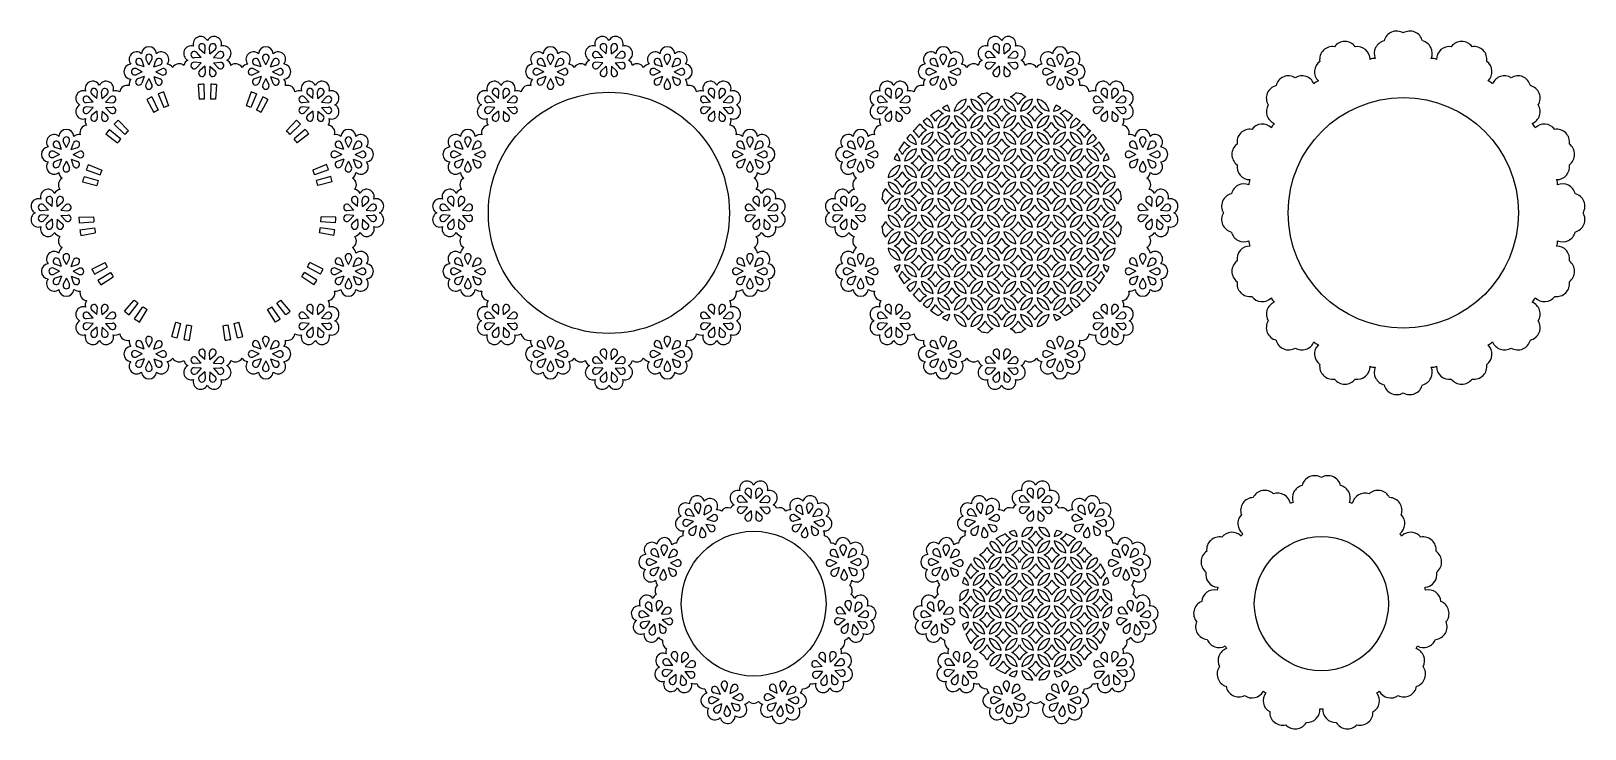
# Model space of a CAD drawing. Extents: x -1009 to -429, y -394 to -133.
import ezdxf

# ---------------------------------------------------------------- set-up
doc = ezdxf.new("R2010")
doc.units = 0
doc.layers.get('0').update_dxf_attribs({"linetype": 'CONTINUOUS'})

msp = doc.modelspace()

# ---------------------------------------------------------------- linework, layer by layer
for p, q in [((-966.510217, -146.868884), (-967.328974, -144.421849)), ((-964.732051, -146.132343), (-965.860465, -143.813666)), ((-964.732051, -146.132343), (-963.580684, -143.82308)), ((-962.953885, -146.868884), (-962.112242, -144.431422)), ((-945.242988, -143.345967), (-947.816992, -143.501166)), ((-945.242988, -143.345967), (-946.93586, -141.398526)), ((-943.882039, -141.985018), (-945.811877, -140.274665)), ((-943.882039, -141.985018), (-943.702032, -139.410928)), ((-941.957366, -141.985018), (-942.112565, -139.411014)), ((-941.957366, -141.985018), (-940.009925, -140.292146)), ((-940.596416, -143.345967), (-938.886063, -141.416129)), ((-940.596416, -143.345967), (-938.022326, -143.525974)), ((-922.885519, -146.868884), (-923.704276, -144.421849)), ((-921.107354, -146.132343), (-922.235767, -143.813666)), ((-921.107354, -146.132343), (-919.955987, -143.82308)), ((-919.329188, -146.868884), (-918.487544, -144.431422)), ((-816.603527, -146.868884), (-817.422284, -144.421849)), ((-814.825361, -146.132343), (-815.953775, -143.813666)), ((-814.825361, -146.132343), (-813.673995, -143.82308)), ((-813.047195, -146.868884), (-812.205552, -144.431422)), ((-795.336298, -143.345967), (-797.910302, -143.501166)), ((-795.336298, -143.345967), (-797.029171, -141.398526)), ((-793.975349, -141.985018), (-795.905187, -140.274665)), ((-793.975349, -141.985018), (-793.795342, -139.410928)), ((-792.050676, -141.985018), (-792.205875, -139.411014)), ((-792.050676, -141.985018), (-790.103235, -140.292146)), ((-790.689727, -143.345967), (-788.979374, -141.416129)), ((-790.689727, -143.345967), (-788.115637, -143.525974)), ((-772.97883, -146.868884), (-773.797587, -144.421849)), ((-771.200664, -146.132343), (-772.329078, -143.813666)), ((-771.200664, -146.132343), (-770.049297, -143.82308)), ((-769.422498, -146.868884), (-768.580855, -144.431422)), ((-669.965617, -146.868884), (-670.784373, -144.421849)), ((-668.187451, -146.132343), (-669.315865, -143.813666)), ((-668.187451, -146.132343), (-667.036084, -143.82308)), ((-666.409285, -146.868884), (-665.567641, -144.431422)), ((-648.698388, -143.345967), (-651.272392, -143.501166)), ((-648.698388, -143.345967), (-650.39126, -141.398526)), ((-647.337438, -141.985018), (-649.267276, -140.274665)), ((-647.337438, -141.985018), (-647.157431, -139.410928)), ((-645.412765, -141.985018), (-645.567965, -139.411014)), ((-645.412765, -141.985018), (-643.465324, -140.292146)), ((-644.051816, -143.345967), (-642.341463, -141.416129)), ((-644.051816, -143.345967), (-641.477726, -143.525974)), ((-626.340919, -146.868884), (-627.159676, -144.421849)), ((-624.562753, -146.132343), (-625.691167, -143.813666)), ((-624.562753, -146.132343), (-623.411387, -143.82308)), ((-622.784587, -146.868884), (-621.942944, -144.431422)), ((-967.246757, -148.64705), (-969.565435, -149.775464)), ((-967.246757, -148.64705), (-969.556021, -147.495683)), ((-966.510217, -150.425216), (-968.957252, -151.243972)), ((-966.510217, -146.868884), (-968.947679, -146.02724)), ((-966.510217, -150.425216), (-967.35186, -152.862677)), ((-962.953885, -146.868884), (-960.50685, -146.050127)), ((-962.953885, -150.425216), (-962.135128, -152.872251)), ((-962.953885, -150.425216), (-960.516423, -151.266859)), ((-962.217345, -148.64705), (-959.898667, -147.518636)), ((-962.217345, -148.64705), (-959.908081, -149.798416)), ((-945.242988, -145.27064), (-947.817078, -145.090633)), ((-945.242988, -145.27064), (-946.953341, -147.200478)), ((-943.882039, -146.63159), (-945.82948, -148.324462)), ((-943.882039, -146.63159), (-943.72684, -149.205593)), ((-941.957366, -146.63159), (-942.137373, -149.20568)), ((-941.957366, -146.63159), (-940.027528, -148.341943)), ((-940.596416, -145.27064), (-938.022413, -145.115441)), ((-940.596416, -145.27064), (-938.903544, -147.218081)), ((-923.62206, -148.64705), (-925.940737, -149.775464)), ((-923.62206, -148.64705), (-925.931324, -147.495683)), ((-922.885519, -150.425216), (-925.332555, -151.243972)), ((-922.885519, -146.868884), (-925.322981, -146.02724)), ((-922.885519, -150.425216), (-923.727163, -152.862677)), ((-919.329188, -146.868884), (-916.882152, -146.050127)), ((-919.329188, -150.425216), (-918.510431, -152.872251)), ((-919.329188, -150.425216), (-916.891726, -151.266859)), ((-918.592647, -148.64705), (-916.27397, -147.518636)), ((-918.592647, -148.64705), (-916.283384, -149.798416)), ((-817.340068, -148.64705), (-819.658745, -149.775464)), ((-817.340068, -148.64705), (-819.649331, -147.495683)), ((-816.603527, -150.425216), (-819.050562, -151.243972)), ((-816.603527, -146.868884), (-819.040989, -146.02724)), ((-816.603527, -150.425216), (-817.445171, -152.862677)), ((-813.047195, -146.868884), (-810.60016, -146.050127)), ((-813.047195, -150.425216), (-810.609734, -151.266859)), ((-813.047195, -150.425216), (-812.228439, -152.872251)), ((-812.310655, -148.64705), (-809.991978, -147.518636)), ((-812.310655, -148.64705), (-810.001391, -149.798416)), ((-795.336298, -145.27064), (-797.910389, -145.090633)), ((-795.336298, -145.27064), (-797.046652, -147.200478)), ((-793.975349, -146.63159), (-795.92279, -148.324462)), ((-793.975349, -146.63159), (-793.82015, -149.205593)), ((-792.050676, -146.63159), (-792.230683, -149.20568)), ((-792.050676, -146.63159), (-790.120838, -148.341943)), ((-790.689727, -145.27064), (-788.115723, -145.115441)), ((-790.689727, -145.27064), (-788.996854, -147.218081)), ((-773.71537, -148.64705), (-776.034048, -149.775464)), ((-773.71537, -148.64705), (-776.024634, -147.495683)), ((-772.97883, -150.425216), (-775.425865, -151.243972)), ((-772.97883, -146.868884), (-775.416291, -146.02724)), ((-772.97883, -150.425216), (-773.820473, -152.862677)), ((-769.422498, -146.868884), (-766.975463, -146.050127)), ((-769.422498, -150.425216), (-768.603741, -152.872251)), ((-769.422498, -150.425216), (-766.985036, -151.266859)), ((-768.685957, -148.64705), (-766.36728, -147.518636)), ((-768.685957, -148.64705), (-766.376694, -149.798416)), ((-670.702157, -148.64705), (-673.020834, -149.775464)), ((-670.702157, -148.64705), (-673.011421, -147.495683)), ((-669.965617, -150.425216), (-672.412652, -151.243972)), ((-669.965617, -146.868884), (-672.403078, -146.02724)), ((-669.965617, -150.425216), (-670.80726, -152.862677)), ((-666.409285, -146.868884), (-663.96225, -146.050127)), ((-666.409285, -150.425216), (-665.590528, -152.872251)), ((-666.409285, -150.425216), (-663.971823, -151.266859)), ((-665.672744, -148.64705), (-663.354067, -147.518636)), ((-665.672744, -148.64705), (-663.363481, -149.798416)), ((-648.698388, -145.27064), (-651.272478, -145.090633)), ((-648.698388, -145.27064), (-650.408741, -147.200478)), ((-647.337438, -146.63159), (-649.284879, -148.324462)), ((-647.337438, -146.63159), (-647.182239, -149.205593)), ((-645.412765, -146.63159), (-645.592773, -149.20568)), ((-645.412765, -146.63159), (-643.482928, -148.341943)), ((-644.051816, -145.27064), (-641.477812, -145.115441)), ((-644.051816, -145.27064), (-642.358944, -147.218081)), ((-627.07746, -148.64705), (-629.396137, -149.775464)), ((-627.07746, -148.64705), (-629.386723, -147.495683)), ((-626.340919, -150.425216), (-628.787954, -151.243972)), ((-626.340919, -146.868884), (-628.778381, -146.02724)), ((-626.340919, -150.425216), (-627.182563, -152.862677)), ((-622.784587, -146.868884), (-620.337552, -146.050127)), ((-622.784587, -150.425216), (-621.965831, -152.872251)), ((-622.784587, -150.425216), (-620.347126, -151.266859)), ((-622.048047, -148.64705), (-619.729369, -147.518636)), ((-622.048047, -148.64705), (-619.738783, -149.798416)), ((-984.186004, -158.679467), (-984.005997, -156.105377)), ((-982.261331, -158.679467), (-982.41653, -156.105463)), ((-964.732051, -151.161756), (-965.883418, -153.47102)), ((-964.732051, -151.161756), (-963.603637, -153.480433)), ((-959.278798, -156.180451), (-957.404318, -161.351169)), ((-946.329431, -153.427978), (-945.938733, -158.914083)), ((-944.217483, -153.324265), (-944.068779, -158.822255)), ((-941.621921, -153.324265), (-941.770625, -158.822255)), ((-939.509973, -153.427978), (-939.900672, -158.914083)), ((-926.560607, -156.180451), (-928.435086, -161.351169)), ((-921.107354, -151.161756), (-922.25872, -153.47102)), ((-921.107354, -151.161756), (-919.97894, -153.480433)), ((-903.578074, -158.679467), (-903.398066, -156.105377)), ((-901.653401, -158.679467), (-901.8086, -156.105463)), ((-834.279314, -158.679467), (-834.099307, -156.105377)), ((-832.354641, -158.679467), (-832.50984, -156.105463)), ((-814.825361, -151.161756), (-815.976728, -153.47102)), ((-814.825361, -151.161756), (-813.696948, -153.480433)), ((-771.200664, -151.161756), (-772.352031, -153.47102)), ((-771.200664, -151.161756), (-770.07225, -153.480433)), ((-753.671384, -158.679467), (-753.491377, -156.105377)), ((-751.746711, -158.679467), (-751.90191, -156.105463)), ((-687.641404, -158.679467), (-687.461396, -156.105377)), ((-685.716731, -158.679467), (-685.87193, -156.105463)), ((-668.187451, -151.161756), (-669.338817, -153.47102)), ((-668.187451, -151.161756), (-667.059037, -153.480433)), ((-624.562753, -151.161756), (-625.71412, -153.47102)), ((-624.562753, -151.161756), (-623.434339, -153.480433)), ((-607.033473, -158.679467), (-606.853466, -156.105377)), ((-605.1088, -158.679467), (-605.263999, -156.105463)), ((-985.546953, -161.965089), (-988.121044, -161.785082)), ((-985.546953, -160.040416), (-988.120957, -160.195615)), ((-985.546953, -161.965089), (-987.257306, -163.894927)), ((-985.546953, -160.040416), (-987.239826, -158.092975)), ((-984.186004, -158.679467), (-986.115842, -156.969114)), ((-982.261331, -158.679467), (-980.31389, -156.986594)), ((-980.900382, -160.040416), (-979.190028, -158.110578)), ((-980.900382, -160.040416), (-978.326291, -160.220423)), ((-980.900382, -161.965089), (-978.326378, -161.80989)), ((-980.900382, -161.965089), (-979.207509, -163.91253)), ((-965.508683, -158.954174), (-962.920362, -163.80707)), ((-963.621506, -158.000421), (-961.249424, -162.962601)), ((-961.250342, -156.944711), (-959.149956, -162.027858)), ((-924.589062, -156.944711), (-926.689448, -162.027858)), ((-922.217899, -158.000421), (-924.58998, -162.962601)), ((-920.330722, -158.954174), (-922.919043, -163.80707)), ((-904.939023, -161.965089), (-907.513113, -161.785082)), ((-904.939023, -160.040416), (-907.513027, -160.195615)), ((-904.939023, -161.965089), (-906.649376, -163.894927)), ((-904.939023, -160.040416), (-906.631895, -158.092975)), ((-903.578074, -158.679467), (-905.507912, -156.969114)), ((-901.653401, -158.679467), (-899.70596, -156.986594)), ((-900.292451, -160.040416), (-898.582098, -158.110578)), ((-900.292451, -160.040416), (-897.718361, -160.220423)), ((-900.292451, -161.965089), (-897.718448, -161.80989)), ((-900.292451, -161.965089), (-898.599579, -163.91253)), ((-835.640264, -161.965089), (-838.214354, -161.785082)), ((-835.640264, -160.040416), (-838.214267, -160.195615)), ((-835.640264, -161.965089), (-837.350617, -163.894927)), ((-835.640264, -160.040416), (-837.333136, -158.092975)), ((-834.279314, -158.679467), (-836.209152, -156.969114)), ((-832.354641, -158.679467), (-830.4072, -156.986594)), ((-830.993692, -160.040416), (-829.283339, -158.110578)), ((-830.993692, -160.040416), (-828.419602, -160.220423)), ((-830.993692, -161.965089), (-828.419688, -161.80989)), ((-830.993692, -161.965089), (-829.30082, -163.91253)), ((-755.032333, -161.965089), (-757.606424, -161.785082)), ((-755.032333, -160.040416), (-757.606337, -160.195615)), ((-755.032333, -161.965089), (-756.742687, -163.894927)), ((-755.032333, -160.040416), (-756.725206, -158.092975)), ((-753.671384, -158.679467), (-755.601222, -156.969114)), ((-751.746711, -158.679467), (-749.79927, -156.986594)), ((-750.385762, -160.040416), (-748.675408, -158.110578)), ((-750.385762, -160.040416), (-747.811671, -160.220423)), ((-750.385762, -161.965089), (-747.811758, -161.80989)), ((-750.385762, -161.965089), (-748.692889, -163.91253)), ((-689.002353, -161.965089), (-691.576443, -161.785082)), ((-689.002353, -160.040416), (-691.576357, -160.195615)), ((-689.002353, -161.965089), (-690.712706, -163.894927)), ((-689.002353, -160.040416), (-690.695225, -158.092975)), ((-687.641404, -158.679467), (-689.571241, -156.969114)), ((-685.716731, -158.679467), (-683.76929, -156.986594)), ((-684.355781, -160.040416), (-682.645428, -158.110578)), ((-684.355781, -160.040416), (-681.781691, -160.220423)), ((-684.355781, -161.965089), (-681.781777, -161.80989)), ((-684.355781, -161.965089), (-682.662909, -163.91253)), ((-608.394423, -161.965089), (-610.968513, -161.785082)), ((-608.394423, -160.040416), (-610.968426, -160.195615)), ((-608.394423, -161.965089), (-610.104776, -163.894927)), ((-608.394423, -160.040416), (-610.087295, -158.092975)), ((-607.033473, -158.679467), (-608.963311, -156.969114)), ((-605.1088, -158.679467), (-603.161359, -156.986594)), ((-603.747851, -160.040416), (-602.037498, -158.110578)), ((-603.747851, -160.040416), (-601.173761, -160.220423)), ((-603.747851, -161.965089), (-601.173847, -161.80989)), ((-603.747851, -161.965089), (-602.054979, -163.91253)), ((-984.186004, -163.326038), (-986.133445, -165.018911)), ((-984.186004, -163.326038), (-984.030805, -165.900042)), ((-982.261331, -163.326038), (-982.441338, -165.900129)), ((-982.261331, -163.326038), (-980.331493, -165.036392)), ((-976.218986, -166.735665), (-972.403443, -170.696932)), ((-909.620418, -166.735665), (-913.435961, -170.696932)), ((-903.578074, -163.326038), (-905.525515, -165.018911)), ((-903.578074, -163.326038), (-903.422875, -165.900042)), ((-901.653401, -163.326038), (-901.833408, -165.900129)), ((-901.653401, -163.326038), (-899.723563, -165.036392)), ((-834.279314, -163.326038), (-836.226755, -165.018911)), ((-834.279314, -163.326038), (-834.124115, -165.900042)), ((-832.354641, -163.326038), (-832.534648, -165.900129)), ((-832.354641, -163.326038), (-830.424803, -165.036392)), ((-753.671384, -163.326038), (-755.618825, -165.018911)), ((-753.671384, -163.326038), (-753.516185, -165.900042)), ((-751.746711, -163.326038), (-751.926718, -165.900129)), ((-751.746711, -163.326038), (-749.816873, -165.036392)), ((-687.641404, -163.326038), (-689.588845, -165.018911)), ((-687.641404, -163.326038), (-687.486205, -165.900042)), ((-685.716731, -163.326038), (-685.896738, -165.900129)), ((-685.716731, -163.326038), (-683.786893, -165.036392)), ((-607.033473, -163.326038), (-608.980914, -165.018911)), ((-607.033473, -163.326038), (-606.878274, -165.900042)), ((-605.1088, -163.326038), (-605.288808, -165.900129)), ((-605.1088, -163.326038), (-603.178963, -165.036392)), ((-980.782094, -171.80351), (-976.443695, -175.184086)), ((-979.445999, -170.164629), (-975.260694, -173.732994)), ((-977.709229, -168.235751), (-973.722929, -172.025133)), ((-908.130176, -168.235751), (-912.116476, -172.025133)), ((-906.393406, -170.164629), (-910.578711, -173.732994)), ((-905.05731, -171.80351), (-909.39571, -175.184086)), ((-998.094077, -179.494369), (-1000.412754, -180.622783)), ((-998.094077, -179.494369), (-1000.40334, -178.343002)), ((-997.357536, -177.716203), (-999.794998, -176.87456)), ((-997.357536, -177.716203), (-998.176293, -175.269168)), ((-995.57937, -176.979663), (-996.707784, -174.660985)), ((-995.57937, -176.979663), (-994.428004, -174.670399)), ((-993.801204, -177.716203), (-992.959561, -175.278742)), ((-993.801204, -177.716203), (-991.354169, -176.897446)), ((-993.064664, -179.494369), (-990.745987, -178.365955)), ((-993.064664, -179.494369), (-990.7554, -180.645736)), ((-892.774741, -179.494369), (-895.093418, -180.622783)), ((-892.774741, -179.494369), (-895.084004, -178.343002)), ((-892.0382, -177.716203), (-894.475662, -176.87456)), ((-892.0382, -177.716203), (-892.856957, -175.269168)), ((-890.260034, -176.979663), (-891.388448, -174.660985)), ((-890.260034, -176.979663), (-889.108667, -174.670399)), ((-888.481868, -177.716203), (-887.640225, -175.278742)), ((-888.481868, -177.716203), (-886.034833, -176.897446)), ((-887.745328, -179.494369), (-885.42665, -178.365955)), ((-887.745328, -179.494369), (-885.436064, -180.645736)), ((-848.187387, -179.494369), (-850.506065, -180.622783)), ((-848.187387, -179.494369), (-850.496651, -178.343002)), ((-847.450847, -177.716203), (-849.888308, -176.87456)), ((-847.450847, -177.716203), (-848.269604, -175.269168)), ((-845.672681, -176.979663), (-846.801095, -174.660985)), ((-845.672681, -176.979663), (-844.521314, -174.670399)), ((-843.894515, -177.716203), (-843.052871, -175.278742)), ((-843.894515, -177.716203), (-841.44748, -176.897446)), ((-843.157974, -179.494369), (-840.839297, -178.365955)), ((-843.157974, -179.494369), (-840.848711, -180.645736)), ((-742.868051, -179.494369), (-745.186728, -180.622783)), ((-742.868051, -179.494369), (-745.177315, -178.343002)), ((-742.13151, -177.716203), (-744.568972, -176.87456)), ((-742.13151, -177.716203), (-742.950267, -175.269168)), ((-740.353344, -176.979663), (-741.481758, -174.660985)), ((-740.353344, -176.979663), (-739.201978, -174.670399)), ((-738.575179, -177.716203), (-737.733535, -175.278742)), ((-738.575179, -177.716203), (-736.128143, -176.897446)), ((-737.838638, -179.494369), (-735.519961, -178.365955)), ((-737.838638, -179.494369), (-735.529374, -180.645736)), ((-701.549477, -179.494369), (-703.868154, -180.622783)), ((-701.549477, -179.494369), (-703.85874, -178.343002)), ((-700.812936, -177.716203), (-703.250398, -176.87456)), ((-700.812936, -177.716203), (-701.631693, -175.269168)), ((-699.03477, -176.979663), (-700.163184, -174.660985)), ((-699.03477, -176.979663), (-697.883403, -174.670399)), ((-697.256604, -177.716203), (-696.414961, -175.278742)), ((-697.256604, -177.716203), (-694.809569, -176.897446)), ((-696.520064, -179.494369), (-694.201386, -178.365955)), ((-696.520064, -179.494369), (-694.2108, -180.645736)), ((-596.23014, -179.494369), (-598.548818, -180.622783)), ((-596.23014, -179.494369), (-598.539404, -178.343002)), ((-595.4936, -177.716203), (-597.931061, -176.87456)), ((-595.4936, -177.716203), (-596.312357, -175.269168)), ((-593.715434, -176.979663), (-594.843848, -174.660985)), ((-593.715434, -176.979663), (-592.564067, -174.670399)), ((-591.937268, -177.716203), (-591.095624, -175.278742)), ((-591.937268, -177.716203), (-589.490233, -176.897446)), ((-591.200727, -179.494369), (-588.88205, -178.365955)), ((-591.200727, -179.494369), (-588.891464, -180.645736)), ((-997.357536, -181.272535), (-999.804572, -182.091292)), ((-997.357536, -181.272535), (-998.19918, -183.709997)), ((-995.57937, -182.009075), (-996.730737, -184.318339)), ((-995.57937, -182.009075), (-994.450957, -184.327753)), ((-993.801204, -181.272535), (-991.363743, -182.114178)), ((-993.801204, -181.272535), (-992.982448, -183.71957)), ((-988.15269, -185.245061), (-982.969744, -187.08546)), ((-987.401426, -183.268529), (-982.304562, -185.335405)), ((-898.437979, -183.268529), (-903.534843, -185.335405)), ((-897.686714, -185.245061), (-902.869661, -187.08546)), ((-892.0382, -181.272535), (-894.485235, -182.091292)), ((-892.0382, -181.272535), (-892.879843, -183.709997)), ((-890.260034, -182.009075), (-891.411401, -184.318339)), ((-890.260034, -182.009075), (-889.13162, -184.327753)), ((-888.481868, -181.272535), (-886.044407, -182.114178)), ((-888.481868, -181.272535), (-887.663111, -183.71957)), ((-847.450847, -181.272535), (-849.897882, -182.091292)), ((-847.450847, -181.272535), (-848.29249, -183.709997)), ((-845.672681, -182.009075), (-846.824047, -184.318339)), ((-845.672681, -182.009075), (-844.544267, -184.327753)), ((-843.894515, -181.272535), (-843.075758, -183.71957)), ((-843.894515, -181.272535), (-841.457053, -182.114178)), ((-742.13151, -181.272535), (-744.578546, -182.091292)), ((-742.13151, -181.272535), (-742.973154, -183.709997)), ((-740.353344, -182.009075), (-741.504711, -184.318339)), ((-740.353344, -182.009075), (-739.224931, -184.327753)), ((-738.575179, -181.272535), (-737.756422, -183.71957)), ((-738.575179, -181.272535), (-736.137717, -182.114178)), ((-700.812936, -181.272535), (-703.259971, -182.091292)), ((-700.812936, -181.272535), (-701.654579, -183.709997)), ((-699.03477, -182.009075), (-700.186137, -184.318339)), ((-699.03477, -182.009075), (-697.906356, -184.327753)), ((-697.256604, -181.272535), (-694.819143, -182.114178)), ((-697.256604, -181.272535), (-696.437847, -183.71957)), ((-595.4936, -181.272535), (-597.940635, -182.091292)), ((-595.4936, -181.272535), (-596.335243, -183.709997)), ((-593.715434, -182.009075), (-594.866801, -184.318339)), ((-593.715434, -182.009075), (-592.58702, -184.327753)), ((-591.937268, -181.272535), (-589.499806, -182.114178)), ((-591.937268, -181.272535), (-591.118511, -183.71957)), ((-989.508754, -189.754218), (-984.170425, -191.077942)), ((-988.954763, -187.713588), (-983.679912, -189.271134)), ((-896.884642, -187.713588), (-902.159492, -189.271134)), ((-896.33065, -189.754218), (-901.668979, -191.077942)), ((-1000.880453, -198.983432), (-1000.700446, -196.409342)), ((-998.95578, -198.983432), (-999.110979, -196.409428)), ((-886.883625, -198.983432), (-886.703617, -196.409342)), ((-884.958952, -198.983432), (-885.114151, -196.409428)), ((-850.973763, -198.983432), (-850.793756, -196.409342)), ((-849.04909, -198.983432), (-849.204289, -196.409428)), ((-736.976935, -198.983432), (-736.796928, -196.409342)), ((-735.052262, -198.983432), (-735.207461, -196.409428)), ((-704.335853, -198.983432), (-704.155845, -196.409342)), ((-702.41118, -198.983432), (-702.566379, -196.409428)), ((-590.339024, -198.983432), (-590.159017, -196.409342)), ((-588.414351, -198.983432), (-588.56955, -196.409428)), ((-1002.241402, -202.269054), (-1004.815492, -202.089047)), ((-1002.241402, -200.344381), (-1004.815406, -200.49958)), ((-1002.241402, -202.269054), (-1003.951755, -204.198892)), ((-1002.241402, -200.344381), (-1003.934275, -198.39694)), ((-1000.880453, -198.983432), (-1002.810291, -197.273079)), ((-998.95578, -198.983432), (-997.008339, -197.29056)), ((-997.594831, -200.344381), (-995.884477, -198.414543)), ((-997.594831, -200.344381), (-995.02074, -200.524389)), ((-997.594831, -202.269054), (-995.020827, -202.113855)), ((-997.594831, -202.269054), (-995.901958, -204.216495)), ((-990.892571, -202.920359), (-985.39568, -202.735463)), ((-894.946833, -202.920359), (-900.443724, -202.735463)), ((-888.244574, -202.269054), (-890.818664, -202.089047)), ((-888.244574, -200.344381), (-890.818578, -200.49958)), ((-888.244574, -202.269054), (-889.954927, -204.198892)), ((-888.244574, -200.344381), (-889.937446, -198.39694)), ((-886.883625, -198.983432), (-888.813463, -197.273079)), ((-884.958952, -198.983432), (-883.011511, -197.29056)), ((-883.598002, -200.344381), (-881.887649, -198.414543)), ((-883.598002, -200.344381), (-881.023912, -200.524389)), ((-883.598002, -202.269054), (-881.023999, -202.113855)), ((-883.598002, -202.269054), (-881.90513, -204.216495)), ((-852.334712, -202.269054), (-854.908803, -202.089047)), ((-852.334712, -200.344381), (-854.908716, -200.49958)), ((-852.334712, -202.269054), (-854.045066, -204.198892)), ((-852.334712, -200.344381), (-854.027585, -198.39694)), ((-850.973763, -198.983432), (-852.903601, -197.273079)), ((-849.04909, -198.983432), (-847.101649, -197.29056)), ((-847.688141, -200.344381), (-845.977788, -198.414543)), ((-847.688141, -200.344381), (-845.114051, -200.524389)), ((-847.688141, -202.269054), (-845.114137, -202.113855)), ((-847.688141, -202.269054), (-845.995268, -204.216495)), ((-738.337884, -202.269054), (-740.911975, -202.089047)), ((-738.337884, -200.344381), (-740.911888, -200.49958)), ((-738.337884, -202.269054), (-740.048238, -204.198892)), ((-738.337884, -200.344381), (-740.030757, -198.39694)), ((-736.976935, -198.983432), (-738.906773, -197.273079)), ((-735.052262, -198.983432), (-733.104821, -197.29056)), ((-733.691313, -200.344381), (-731.98096, -198.414543)), ((-733.691313, -200.344381), (-731.117222, -200.524389)), ((-733.691313, -202.269054), (-731.117309, -202.113855)), ((-733.691313, -202.269054), (-731.99844, -204.216495)), ((-705.696802, -202.269054), (-708.270892, -202.089047)), ((-705.696802, -200.344381), (-708.270806, -200.49958)), ((-705.696802, -202.269054), (-707.407155, -204.198892)), ((-705.696802, -200.344381), (-707.389674, -198.39694)), ((-704.335853, -198.983432), (-706.26569, -197.273079)), ((-702.41118, -198.983432), (-700.463739, -197.29056)), ((-701.05023, -200.344381), (-699.339877, -198.414543)), ((-701.05023, -200.344381), (-698.47614, -200.524389)), ((-701.05023, -202.269054), (-698.476226, -202.113855)), ((-701.05023, -202.269054), (-699.357358, -204.216495)), ((-591.699974, -202.269054), (-594.274064, -202.089047)), ((-591.699974, -200.344381), (-594.273978, -200.49958)), ((-591.699974, -202.269054), (-593.410327, -204.198892)), ((-591.699974, -200.344381), (-593.392846, -198.39694)), ((-590.339024, -198.983432), (-592.268862, -197.273079)), ((-588.414351, -198.983432), (-586.46691, -197.29056)), ((-587.053402, -200.344381), (-585.343049, -198.414543)), ((-587.053402, -200.344381), (-584.479312, -200.524389)), ((-587.053402, -202.269054), (-584.479398, -202.113855)), ((-587.053402, -202.269054), (-585.36053, -204.216495)), ((-1000.880453, -203.630004), (-1002.827894, -205.322876)), ((-1000.880453, -203.630004), (-1000.725254, -206.204007)), ((-998.95578, -203.630004), (-999.135787, -206.204094)), ((-998.95578, -203.630004), (-997.025942, -205.340357)), ((-990.774957, -205.031578), (-985.291542, -204.604771)), ((-990.503647, -207.612921), (-985.05132, -206.890336)), ((-990.179744, -209.702459), (-984.764531, -208.740447)), ((-895.659661, -209.702459), (-901.074874, -208.740447)), ((-895.335758, -207.612921), (-900.788085, -206.890336)), ((-895.064447, -205.031578), (-900.547862, -204.604771)), ((-886.883625, -203.630004), (-888.831066, -205.322876)), ((-886.883625, -203.630004), (-886.728426, -206.204007)), ((-884.958952, -203.630004), (-885.138959, -206.204094)), ((-884.958952, -203.630004), (-883.029114, -205.340357)), ((-850.973763, -203.630004), (-852.921204, -205.322876)), ((-850.973763, -203.630004), (-850.818564, -206.204007)), ((-849.04909, -203.630004), (-849.229097, -206.204094)), ((-849.04909, -203.630004), (-847.119252, -205.340357)), ((-736.976935, -203.630004), (-738.924376, -205.322876)), ((-736.976935, -203.630004), (-736.821736, -206.204007)), ((-735.052262, -203.630004), (-735.232269, -206.204094)), ((-735.052262, -203.630004), (-733.122424, -205.340357)), ((-704.335853, -203.630004), (-706.283294, -205.322876)), ((-704.335853, -203.630004), (-704.180653, -206.204007)), ((-702.41118, -203.630004), (-702.591187, -206.204094)), ((-702.41118, -203.630004), (-700.481342, -205.340357)), ((-590.339024, -203.630004), (-592.286465, -205.322876)), ((-590.339024, -203.630004), (-590.183825, -206.204007)), ((-588.414351, -203.630004), (-588.594359, -206.204094)), ((-588.414351, -203.630004), (-586.484514, -205.340357)), ((-997.357536, -221.340901), (-998.176293, -218.893865)), ((-995.57937, -220.60436), (-996.707784, -218.285683)), ((-995.57937, -220.60436), (-994.428004, -218.295097)), ((-993.801204, -221.340901), (-992.959561, -218.903439)), ((-986.088772, -222.293176), (-981.142316, -219.888478)), ((-899.750633, -222.293176), (-904.697089, -219.888478)), ((-892.0382, -221.340901), (-892.856957, -218.893865)), ((-890.260034, -220.60436), (-891.388448, -218.285683)), ((-890.260034, -220.60436), (-889.108667, -218.295097)), ((-888.481868, -221.340901), (-887.640225, -218.903439)), ((-847.450847, -221.340901), (-848.269604, -218.893865)), ((-845.672681, -220.60436), (-846.801095, -218.285683)), ((-845.672681, -220.60436), (-844.521314, -218.295097)), ((-843.894515, -221.340901), (-843.052871, -218.903439)), ((-742.13151, -221.340901), (-742.950267, -218.893865)), ((-740.353344, -220.60436), (-741.481758, -218.285683)), ((-740.353344, -220.60436), (-739.201978, -218.295097)), ((-738.575179, -221.340901), (-737.733535, -218.903439)), ((-700.812936, -221.340901), (-701.631693, -218.893865)), ((-699.03477, -220.60436), (-700.163184, -218.285683)), ((-699.03477, -220.60436), (-697.883403, -218.295097)), ((-697.256604, -221.340901), (-696.414961, -218.903439)), ((-595.4936, -221.340901), (-596.312357, -218.893865)), ((-593.715434, -220.60436), (-594.843848, -218.285683)), ((-593.715434, -220.60436), (-592.564067, -218.295097)), ((-591.937268, -221.340901), (-591.095624, -218.903439)), ((-998.094077, -223.119067), (-1000.412754, -224.24748)), ((-998.094077, -223.119067), (-1000.40334, -221.9677)), ((-997.357536, -224.897233), (-999.804572, -225.715989)), ((-997.357536, -221.340901), (-999.794998, -220.499257)), ((-997.357536, -224.897233), (-998.19918, -227.334694)), ((-995.57937, -225.633773), (-996.730737, -227.943037)), ((-995.57937, -225.633773), (-994.450957, -227.95245)), ((-993.801204, -221.340901), (-991.354169, -220.522144)), ((-993.801204, -224.897233), (-991.363743, -225.738876)), ((-993.801204, -224.897233), (-992.982448, -227.344268)), ((-993.064664, -223.119067), (-990.745987, -221.990653)), ((-993.064664, -223.119067), (-990.7554, -224.270433)), ((-985.122616, -224.174033), (-980.286865, -221.55382)), ((-983.824835, -226.421855), (-979.137788, -223.544079)), ((-982.679043, -228.199), (-978.123285, -225.117592)), ((-903.160361, -228.199), (-907.716119, -225.117592)), ((-902.01457, -226.421855), (-906.701616, -223.544079)), ((-900.716789, -224.174033), (-905.552539, -221.55382)), ((-892.774741, -223.119067), (-895.093418, -224.24748)), ((-892.774741, -223.119067), (-895.084004, -221.9677)), ((-892.0382, -224.897233), (-894.485235, -225.715989)), ((-892.0382, -221.340901), (-894.475662, -220.499257)), ((-892.0382, -224.897233), (-892.879843, -227.334694)), ((-890.260034, -225.633773), (-891.411401, -227.943037)), ((-890.260034, -225.633773), (-889.13162, -227.95245)), ((-888.481868, -221.340901), (-886.034833, -220.522144)), ((-888.481868, -224.897233), (-886.044407, -225.738876)), ((-888.481868, -224.897233), (-887.663111, -227.344268)), ((-887.745328, -223.119067), (-885.42665, -221.990653)), ((-887.745328, -223.119067), (-885.436064, -224.270433)), ((-848.187387, -223.119067), (-850.506065, -224.24748)), ((-848.187387, -223.119067), (-850.496651, -221.9677)), ((-847.450847, -224.897233), (-849.897882, -225.715989)), ((-847.450847, -221.340901), (-849.888308, -220.499257)), ((-847.450847, -224.897233), (-848.29249, -227.334694)), ((-845.672681, -225.633773), (-846.824047, -227.943037)), ((-845.672681, -225.633773), (-844.544267, -227.95245)), ((-843.894515, -221.340901), (-841.44748, -220.522144)), ((-843.894515, -224.897233), (-843.075758, -227.344268)), ((-843.894515, -224.897233), (-841.457053, -225.738876)), ((-843.157974, -223.119067), (-840.839297, -221.990653)), ((-843.157974, -223.119067), (-840.848711, -224.270433)), ((-742.868051, -223.119067), (-745.186728, -224.24748)), ((-742.868051, -223.119067), (-745.177315, -221.9677)), ((-742.13151, -224.897233), (-744.578546, -225.715989)), ((-742.13151, -221.340901), (-744.568972, -220.499257)), ((-742.13151, -224.897233), (-742.973154, -227.334694)), ((-740.353344, -225.633773), (-741.504711, -227.943037)), ((-740.353344, -225.633773), (-739.224931, -227.95245)), ((-738.575179, -221.340901), (-736.128143, -220.522144)), ((-738.575179, -224.897233), (-737.756422, -227.344268)), ((-738.575179, -224.897233), (-736.137717, -225.738876)), ((-737.838638, -223.119067), (-735.519961, -221.990653)), ((-737.838638, -223.119067), (-735.529374, -224.270433)), ((-701.549477, -223.119067), (-703.868154, -224.24748)), ((-701.549477, -223.119067), (-703.85874, -221.9677)), ((-700.812936, -224.897233), (-703.259971, -225.715989)), ((-700.812936, -221.340901), (-703.250398, -220.499257)), ((-700.812936, -224.897233), (-701.654579, -227.334694)), ((-699.03477, -225.633773), (-700.186137, -227.943037)), ((-699.03477, -225.633773), (-697.906356, -227.95245)), ((-697.256604, -221.340901), (-694.809569, -220.522144)), ((-697.256604, -224.897233), (-694.819143, -225.738876)), ((-697.256604, -224.897233), (-696.437847, -227.344268)), ((-696.520064, -223.119067), (-694.201386, -221.990653)), ((-696.520064, -223.119067), (-694.2108, -224.270433)), ((-596.23014, -223.119067), (-598.548818, -224.24748)), ((-596.23014, -223.119067), (-598.539404, -221.9677)), ((-595.4936, -224.897233), (-597.940635, -225.715989)), ((-595.4936, -221.340901), (-597.931061, -220.499257)), ((-595.4936, -224.897233), (-596.335243, -227.334694)), ((-593.715434, -225.633773), (-594.866801, -227.943037)), ((-593.715434, -225.633773), (-592.58702, -227.95245)), ((-591.937268, -221.340901), (-589.490233, -220.522144)), ((-591.937268, -224.897233), (-589.499806, -225.738876)), ((-591.937268, -224.897233), (-591.118511, -227.344268)), ((-591.200727, -223.119067), (-588.88205, -221.990653)), ((-591.200727, -223.119067), (-588.891464, -224.270433)), ((-984.186004, -239.287397), (-986.115842, -237.577044)), ((-984.186004, -239.287397), (-984.005997, -236.713307)), ((-982.261331, -239.287397), (-982.41653, -236.713393)), ((-982.261331, -239.287397), (-980.31389, -237.594525)), ((-973.820648, -238.037244), (-970.279915, -233.828538)), ((-972.173007, -239.362521), (-968.821066, -235.00196)), ((-970.073153, -240.888154), (-966.961821, -236.352781)), ((-968.303591, -242.04562), (-965.39502, -237.377621)), ((-917.535814, -242.04562), (-920.444384, -237.377621)), ((-915.766251, -240.888154), (-918.877584, -236.352781)), ((-913.666397, -239.362521), (-917.018339, -235.00196)), ((-912.018756, -238.037244), (-915.55949, -233.828538)), ((-903.578074, -239.287397), (-905.507912, -237.577044)), ((-903.578074, -239.287397), (-903.398066, -236.713307)), ((-901.653401, -239.287397), (-901.8086, -236.713393)), ((-901.653401, -239.287397), (-899.70596, -237.594525)), ((-834.279314, -239.287397), (-836.209152, -237.577044)), ((-834.279314, -239.287397), (-834.099307, -236.713307)), ((-832.354641, -239.287397), (-832.50984, -236.713393)), ((-832.354641, -239.287397), (-830.4072, -237.594525)), ((-753.671384, -239.287397), (-755.601222, -237.577044)), ((-753.671384, -239.287397), (-753.491377, -236.713307)), ((-751.746711, -239.287397), (-751.90191, -236.713393)), ((-751.746711, -239.287397), (-749.79927, -237.594525)), ((-687.641404, -239.287397), (-689.571241, -237.577044)), ((-687.641404, -239.287397), (-687.461396, -236.713307)), ((-685.716731, -239.287397), (-685.87193, -236.713393)), ((-685.716731, -239.287397), (-683.76929, -237.594525)), ((-607.033473, -239.287397), (-608.963311, -237.577044)), ((-607.033473, -239.287397), (-606.853466, -236.713307)), ((-605.1088, -239.287397), (-605.263999, -236.713393)), ((-605.1088, -239.287397), (-603.161359, -237.594525)), ((-985.546953, -242.573019), (-988.121044, -242.393012)), ((-985.546953, -240.648346), (-988.120957, -240.803545)), ((-985.546953, -242.573019), (-987.257306, -244.502857)), ((-985.546953, -240.648346), (-987.239826, -238.700905)), ((-980.900382, -240.648346), (-979.190028, -238.718509)), ((-980.900382, -240.648346), (-978.326291, -240.828354)), ((-980.900382, -242.573019), (-978.326378, -242.41782)), ((-980.900382, -242.573019), (-979.207509, -244.52046)), ((-956.20947, -247.43027), (-954.686684, -242.14528)), ((-954.165236, -247.970815), (-952.876686, -242.623887)), ((-951.626394, -248.510463), (-950.628752, -243.1017)), ((-949.539034, -248.848115), (-948.780569, -243.400663)), ((-936.300371, -248.848115), (-937.058836, -243.400663)), ((-934.213011, -248.510463), (-935.210652, -243.1017)), ((-931.674168, -247.970815), (-932.962719, -242.623887)), ((-929.629934, -247.43027), (-931.15272, -242.14528)), ((-904.939023, -242.573019), (-907.513113, -242.393012)), ((-904.939023, -240.648346), (-907.513027, -240.803545)), ((-904.939023, -242.573019), (-906.649376, -244.502857)), ((-904.939023, -240.648346), (-906.631895, -238.700905)), ((-900.292451, -240.648346), (-898.582098, -238.718509)), ((-900.292451, -240.648346), (-897.718361, -240.828354)), ((-900.292451, -242.573019), (-897.718448, -242.41782)), ((-900.292451, -242.573019), (-898.599579, -244.52046)), ((-835.640264, -242.573019), (-838.214354, -242.393012)), ((-835.640264, -240.648346), (-838.214267, -240.803545)), ((-835.640264, -242.573019), (-837.350617, -244.502857)), ((-835.640264, -240.648346), (-837.333136, -238.700905)), ((-830.993692, -240.648346), (-829.283339, -238.718509)), ((-830.993692, -240.648346), (-828.419602, -240.828354)), ((-830.993692, -242.573019), (-828.419688, -242.41782)), ((-830.993692, -242.573019), (-829.30082, -244.52046)), ((-755.032333, -242.573019), (-757.606424, -242.393012)), ((-755.032333, -240.648346), (-757.606337, -240.803545)), ((-755.032333, -242.573019), (-756.742687, -244.502857)), ((-755.032333, -240.648346), (-756.725206, -238.700905)), ((-750.385762, -240.648346), (-748.675408, -238.718509)), ((-750.385762, -240.648346), (-747.811671, -240.828354)), ((-750.385762, -242.573019), (-747.811758, -242.41782)), ((-750.385762, -242.573019), (-748.692889, -244.52046)), ((-689.002353, -242.573019), (-691.576443, -242.393012)), ((-689.002353, -240.648346), (-691.576357, -240.803545)), ((-689.002353, -242.573019), (-690.712706, -244.502857)), ((-689.002353, -240.648346), (-690.695225, -238.700905)), ((-684.355781, -240.648346), (-682.645428, -238.718509)), ((-684.355781, -240.648346), (-681.781691, -240.828354)), ((-684.355781, -242.573019), (-681.781777, -242.41782)), ((-684.355781, -242.573019), (-682.662909, -244.52046)), ((-608.394423, -242.573019), (-610.968513, -242.393012)), ((-608.394423, -240.648346), (-610.968426, -240.803545)), ((-608.394423, -242.573019), (-610.104776, -244.502857)), ((-608.394423, -240.648346), (-610.087295, -238.700905)), ((-603.747851, -240.648346), (-602.037498, -238.718509)), ((-603.747851, -240.648346), (-601.173761, -240.828354)), ((-603.747851, -242.573019), (-601.173847, -242.41782)), ((-603.747851, -242.573019), (-602.054979, -244.52046)), ((-984.186004, -243.933969), (-986.133445, -245.626841)), ((-984.186004, -243.933969), (-984.030805, -246.507973)), ((-982.261331, -243.933969), (-982.441338, -246.508059)), ((-982.261331, -243.933969), (-980.331493, -245.644322)), ((-964.732051, -251.45168), (-965.860465, -249.133002)), ((-964.732051, -251.45168), (-963.580684, -249.142416)), ((-921.107354, -251.45168), (-922.235767, -249.133002)), ((-921.107354, -251.45168), (-919.955987, -249.142416)), ((-903.578074, -243.933969), (-905.525515, -245.626841)), ((-903.578074, -243.933969), (-903.422875, -246.507973)), ((-901.653401, -243.933969), (-901.833408, -246.508059)), ((-901.653401, -243.933969), (-899.723563, -245.644322)), ((-834.279314, -243.933969), (-836.226755, -245.626841)), ((-834.279314, -243.933969), (-834.124115, -246.507973)), ((-832.354641, -243.933969), (-832.534648, -246.508059)), ((-832.354641, -243.933969), (-830.424803, -245.644322)), ((-814.825361, -251.45168), (-815.953775, -249.133002)), ((-814.825361, -251.45168), (-813.673995, -249.142416)), ((-771.200664, -251.45168), (-772.329078, -249.133002)), ((-771.200664, -251.45168), (-770.049297, -249.142416)), ((-753.671384, -243.933969), (-755.618825, -245.626841)), ((-753.671384, -243.933969), (-753.516185, -246.507973)), ((-751.746711, -243.933969), (-751.926718, -246.508059)), ((-751.746711, -243.933969), (-749.816873, -245.644322)), ((-687.641404, -243.933969), (-689.588845, -245.626841)), ((-687.641404, -243.933969), (-687.486205, -246.507973)), ((-685.716731, -243.933969), (-685.896738, -246.508059)), ((-685.716731, -243.933969), (-683.786893, -245.644322)), ((-668.187451, -251.45168), (-669.315865, -249.133002)), ((-668.187451, -251.45168), (-667.036084, -249.142416)), ((-624.562753, -251.45168), (-625.691167, -249.133002)), ((-624.562753, -251.45168), (-623.411387, -249.142416)), ((-607.033473, -243.933969), (-608.980914, -245.626841)), ((-607.033473, -243.933969), (-606.878274, -246.507973)), ((-605.1088, -243.933969), (-605.288808, -246.508059)), ((-605.1088, -243.933969), (-603.178963, -245.644322)), ((-967.246757, -253.966386), (-969.565435, -255.0948)), ((-967.246757, -253.966386), (-969.556021, -252.815019)), ((-966.510217, -252.18822), (-968.947679, -251.346577)), ((-966.510217, -252.18822), (-967.328974, -249.741185)), ((-962.953885, -252.18822), (-962.112242, -249.750758)), ((-962.953885, -252.18822), (-960.50685, -251.369463)), ((-962.217345, -253.966386), (-959.898667, -252.837972)), ((-962.217345, -253.966386), (-959.908081, -255.117753)), ((-943.882039, -255.981846), (-945.811877, -254.271493)), ((-943.882039, -255.981846), (-943.702032, -253.407756)), ((-941.957366, -255.981846), (-942.112565, -253.407842)), ((-941.957366, -255.981846), (-940.009925, -254.288974)), ((-923.62206, -253.966386), (-925.940737, -255.0948)), ((-923.62206, -253.966386), (-925.931324, -252.815019)), ((-922.885519, -252.18822), (-925.322981, -251.346577)), ((-922.885519, -252.18822), (-923.704276, -249.741185)), ((-919.329188, -252.18822), (-918.487544, -249.750758)), ((-919.329188, -252.18822), (-916.882152, -251.369463)), ((-918.592647, -253.966386), (-916.27397, -252.837972)), ((-918.592647, -253.966386), (-916.283384, -255.117753)), ((-817.340068, -253.966386), (-819.658745, -255.0948)), ((-817.340068, -253.966386), (-819.649331, -252.815019)), ((-816.603527, -252.18822), (-819.040989, -251.346577)), ((-816.603527, -252.18822), (-817.422284, -249.741185)), ((-813.047195, -252.18822), (-812.205552, -249.750758)), ((-813.047195, -252.18822), (-810.60016, -251.369463)), ((-812.310655, -253.966386), (-809.991978, -252.837972)), ((-812.310655, -253.966386), (-810.001391, -255.117753)), ((-793.975349, -255.981846), (-795.905187, -254.271493)), ((-793.975349, -255.981846), (-793.795342, -253.407756)), ((-792.050676, -255.981846), (-792.205875, -253.407842)), ((-792.050676, -255.981846), (-790.103235, -254.288974)), ((-773.71537, -253.966386), (-776.034048, -255.0948)), ((-773.71537, -253.966386), (-776.024634, -252.815019)), ((-772.97883, -252.18822), (-775.416291, -251.346577)), ((-772.97883, -252.18822), (-773.797587, -249.741185)), ((-769.422498, -252.18822), (-768.580855, -249.750758)), ((-769.422498, -252.18822), (-766.975463, -251.369463)), ((-768.685957, -253.966386), (-766.36728, -252.837972)), ((-768.685957, -253.966386), (-766.376694, -255.117753)), ((-670.702157, -253.966386), (-673.020834, -255.0948)), ((-670.702157, -253.966386), (-673.011421, -252.815019)), ((-669.965617, -252.18822), (-672.403078, -251.346577)), ((-669.965617, -252.18822), (-670.784373, -249.741185)), ((-666.409285, -252.18822), (-665.567641, -249.750758)), ((-666.409285, -252.18822), (-663.96225, -251.369463)), ((-665.672744, -253.966386), (-663.354067, -252.837972)), ((-665.672744, -253.966386), (-663.363481, -255.117753)), ((-647.337438, -255.981846), (-649.267276, -254.271493)), ((-647.337438, -255.981846), (-647.157431, -253.407756)), ((-645.412765, -255.981846), (-645.567965, -253.407842)), ((-645.412765, -255.981846), (-643.465324, -254.288974)), ((-627.07746, -253.966386), (-629.396137, -255.0948)), ((-627.07746, -253.966386), (-629.386723, -252.815019)), ((-626.340919, -252.18822), (-628.778381, -251.346577)), ((-626.340919, -252.18822), (-627.159676, -249.741185)), ((-622.784587, -252.18822), (-621.942944, -249.750758)), ((-622.784587, -252.18822), (-620.337552, -251.369463)), ((-622.048047, -253.966386), (-619.729369, -252.837972)), ((-622.048047, -253.966386), (-619.738783, -255.117753)), ((-966.510217, -255.744552), (-968.957252, -256.563309)), ((-966.510217, -255.744552), (-967.35186, -258.182014)), ((-964.732051, -256.481092), (-965.883418, -258.790356)), ((-964.732051, -256.481092), (-963.603637, -258.79977)), ((-962.953885, -255.744552), (-962.135128, -258.191587)), ((-962.953885, -255.744552), (-960.516423, -256.586195)), ((-945.242988, -259.267468), (-947.817078, -259.087461)), ((-945.242988, -257.342795), (-947.816992, -257.497994)), ((-945.242988, -259.267468), (-946.953341, -261.197306)), ((-945.242988, -257.342795), (-946.93586, -255.395354)), ((-943.882039, -260.628418), (-945.82948, -262.32129)), ((-943.882039, -260.628418), (-943.72684, -263.202422)), ((-941.957366, -260.628418), (-942.137373, -263.202508)), ((-941.957366, -260.628418), (-940.027528, -262.338771)), ((-940.596416, -257.342795), (-938.886063, -255.412958)), ((-940.596416, -257.342795), (-938.022326, -257.522803)), ((-940.596416, -259.267468), (-938.022413, -259.112269)), ((-940.596416, -259.267468), (-938.903544, -261.214909)), ((-922.885519, -255.744552), (-925.332555, -256.563309)), ((-922.885519, -255.744552), (-923.727163, -258.182014)), ((-921.107354, -256.481092), (-922.25872, -258.790356)), ((-921.107354, -256.481092), (-919.97894, -258.79977)), ((-919.329188, -255.744552), (-916.891726, -256.586195)), ((-919.329188, -255.744552), (-918.510431, -258.191587)), ((-816.603527, -255.744552), (-819.050562, -256.563309)), ((-816.603527, -255.744552), (-817.445171, -258.182014)), ((-814.825361, -256.481092), (-815.976728, -258.790356)), ((-814.825361, -256.481092), (-813.696948, -258.79977)), ((-813.047195, -255.744552), (-810.609734, -256.586195)), ((-813.047195, -255.744552), (-812.228439, -258.191587)), ((-795.336298, -259.267468), (-797.910389, -259.087461)), ((-795.336298, -257.342795), (-797.910302, -257.497994)), ((-795.336298, -259.267468), (-797.046652, -261.197306)), ((-795.336298, -257.342795), (-797.029171, -255.395354)), ((-793.975349, -260.628418), (-795.92279, -262.32129)), ((-793.975349, -260.628418), (-793.82015, -263.202422)), ((-792.050676, -260.628418), (-792.230683, -263.202508)), ((-792.050676, -260.628418), (-790.120838, -262.338771)), ((-790.689727, -257.342795), (-788.979374, -255.412958)), ((-790.689727, -257.342795), (-788.115637, -257.522803)), ((-790.689727, -259.267468), (-788.115723, -259.112269)), ((-790.689727, -259.267468), (-788.996854, -261.214909)), ((-772.97883, -255.744552), (-775.425865, -256.563309)), ((-772.97883, -255.744552), (-773.820473, -258.182014)), ((-771.200664, -256.481092), (-772.352031, -258.790356)), ((-771.200664, -256.481092), (-770.07225, -258.79977)), ((-769.422498, -255.744552), (-768.603741, -258.191587)), ((-769.422498, -255.744552), (-766.985036, -256.586195)), ((-669.965617, -255.744552), (-672.412652, -256.563309)), ((-669.965617, -255.744552), (-670.80726, -258.182014)), ((-668.187451, -256.481092), (-669.338817, -258.790356)), ((-668.187451, -256.481092), (-667.059037, -258.79977)), ((-666.409285, -255.744552), (-665.590528, -258.191587)), ((-666.409285, -255.744552), (-663.971823, -256.586195)), ((-648.698388, -259.267468), (-651.272478, -259.087461)), ((-648.698388, -257.342795), (-651.272392, -257.497994)), ((-648.698388, -259.267468), (-650.408741, -261.197306)), ((-648.698388, -257.342795), (-650.39126, -255.395354)), ((-647.337438, -260.628418), (-649.284879, -262.32129)), ((-647.337438, -260.628418), (-647.182239, -263.202422)), ((-645.412765, -260.628418), (-645.592773, -263.202508)), ((-645.412765, -260.628418), (-643.482928, -262.338771)), ((-644.051816, -257.342795), (-642.341463, -255.412958)), ((-644.051816, -257.342795), (-641.477726, -257.522803)), ((-644.051816, -259.267468), (-641.477812, -259.112269)), ((-644.051816, -259.267468), (-642.358944, -261.214909)), ((-626.340919, -255.744552), (-628.787954, -256.563309)), ((-626.340919, -255.744552), (-627.182563, -258.182014)), ((-624.562753, -256.481092), (-625.71412, -258.790356)), ((-624.562753, -256.481092), (-623.434339, -258.79977)), ((-622.784587, -255.744552), (-620.347126, -256.586195)), ((-622.784587, -255.744552), (-621.965831, -258.191587)), ((-741.290992, -309.227228), (-742.983864, -307.279786)), ((-739.930042, -307.866278), (-741.85988, -306.155925)), ((-739.930042, -307.866278), (-739.750035, -305.292188)), ((-738.005369, -307.866278), (-738.160568, -305.292274)), ((-738.005369, -307.866278), (-736.057928, -306.173406)), ((-736.64442, -309.227228), (-734.934067, -307.29739)), ((-635.99853, -309.227228), (-637.691403, -307.279786)), ((-634.637581, -307.866278), (-636.567419, -306.155925)), ((-634.637581, -307.866278), (-634.457574, -305.292188)), ((-632.712908, -307.866278), (-632.868107, -305.292274)), ((-632.712908, -307.866278), (-630.765467, -306.173406)), ((-631.351959, -309.227228), (-629.641606, -307.29739)), ((-761.004954, -314.619566), (-762.24518, -312.356784)), ((-759.385816, -313.579009), (-760.907989, -311.497526)), ((-759.385816, -313.579009), (-758.66276, -311.102008)), ((-757.505128, -313.988127), (-757.109636, -311.439958)), ((-757.505128, -313.988127), (-755.242346, -312.747901)), ((-741.290992, -311.1519), (-743.865082, -310.971893)), ((-741.290992, -309.227228), (-743.864995, -309.382427)), ((-741.290992, -311.1519), (-743.001345, -313.081738)), ((-739.930042, -312.51285), (-741.877483, -314.205722)), ((-739.930042, -312.51285), (-739.774843, -315.086854)), ((-738.005369, -312.51285), (-738.185376, -315.08694)), ((-738.005369, -312.51285), (-736.075531, -314.223203)), ((-736.64442, -309.227228), (-734.07033, -309.407235)), ((-736.64442, -311.1519), (-734.070416, -310.996701)), ((-736.64442, -311.1519), (-734.951548, -313.099342)), ((-720.430284, -313.988127), (-722.679581, -312.727078)), ((-720.430284, -313.988127), (-720.801553, -311.4346)), ((-718.549596, -313.579009), (-719.248392, -311.096819)), ((-718.549596, -313.579009), (-717.006506, -311.510865)), ((-716.930458, -314.619566), (-715.669408, -312.370269)), ((-655.712493, -314.619566), (-656.952719, -312.356784)), ((-654.093355, -313.579009), (-655.615528, -311.497526)), ((-654.093355, -313.579009), (-653.370299, -311.102008)), ((-652.212667, -313.988127), (-651.817175, -311.439958)), ((-652.212667, -313.988127), (-649.949885, -312.747901)), ((-635.99853, -311.1519), (-638.572621, -310.971893)), ((-635.99853, -309.227228), (-638.572534, -309.382427)), ((-635.99853, -311.1519), (-637.708884, -313.081738)), ((-634.637581, -312.51285), (-636.585022, -314.205722)), ((-634.637581, -312.51285), (-634.482382, -315.086854)), ((-632.712908, -312.51285), (-632.892915, -315.08694)), ((-632.712908, -312.51285), (-630.78307, -314.223203)), ((-631.351959, -309.227228), (-628.777869, -309.407235)), ((-631.351959, -311.1519), (-628.777955, -310.996701)), ((-631.351959, -311.1519), (-629.659086, -313.099342)), ((-615.137823, -313.988127), (-617.38712, -312.727078)), ((-615.137823, -313.988127), (-615.509092, -311.4346)), ((-613.257135, -313.579009), (-613.955931, -311.096819)), ((-613.257135, -313.579009), (-611.714045, -311.510865)), ((-611.637997, -314.619566), (-610.376947, -312.370269)), ((-761.414072, -316.500254), (-763.891073, -315.777198)), ((-761.004954, -314.619566), (-763.553124, -314.224074)), ((-761.414072, -316.500254), (-763.495555, -318.022427)), ((-760.373516, -318.119392), (-762.636298, -319.359618)), ((-760.373516, -318.119392), (-760.769007, -320.667561)), ((-758.492828, -318.52851), (-759.215883, -321.005511)), ((-758.492828, -318.52851), (-756.970654, -320.609993)), ((-756.87369, -317.487954), (-754.32552, -317.883445)), ((-756.87369, -317.487954), (-755.633463, -319.750735)), ((-756.464571, -315.607265), (-754.383088, -314.085092)), ((-756.464571, -315.607265), (-753.98757, -316.330321)), ((-721.470841, -315.607265), (-723.95303, -316.306062)), ((-721.061722, -317.487954), (-723.61525, -317.859222)), ((-721.470841, -315.607265), (-723.538984, -314.064175)), ((-721.061722, -317.487954), (-722.322772, -319.73725)), ((-719.442584, -318.52851), (-720.985674, -320.596654)), ((-719.442584, -318.52851), (-718.743788, -321.0107)), ((-717.561896, -318.119392), (-717.190627, -320.672919)), ((-717.561896, -318.119392), (-715.312599, -319.380441)), ((-716.930458, -314.619566), (-714.37693, -314.248297)), ((-716.521339, -316.500254), (-714.039149, -315.801458)), ((-716.521339, -316.500254), (-714.453196, -318.043344)), ((-656.121611, -316.500254), (-658.598612, -315.777198)), ((-655.712493, -314.619566), (-658.260662, -314.224074)), ((-656.121611, -316.500254), (-658.203094, -318.022427)), ((-655.081055, -318.119392), (-657.343836, -319.359618)), ((-655.081055, -318.119392), (-655.476546, -320.667561)), ((-653.200366, -318.52851), (-653.923422, -321.005511)), ((-653.200366, -318.52851), (-651.678193, -320.609993)), ((-651.581229, -317.487954), (-650.341002, -319.750735)), ((-651.581229, -317.487954), (-649.033059, -317.883445)), ((-651.17211, -315.607265), (-649.090627, -314.085092)), ((-651.17211, -315.607265), (-648.695109, -316.330321)), ((-616.17838, -315.607265), (-618.660569, -316.306062)), ((-615.769261, -317.487954), (-618.322788, -317.859222)), ((-616.17838, -315.607265), (-618.246523, -314.064175)), ((-615.769261, -317.487954), (-617.030311, -319.73725)), ((-614.150123, -318.52851), (-615.693213, -320.596654)), ((-614.150123, -318.52851), (-613.451327, -321.0107)), ((-612.269435, -318.119392), (-610.020138, -319.380441)), ((-612.269435, -318.119392), (-611.898166, -320.672919)), ((-611.637997, -314.619566), (-609.084469, -314.248297)), ((-611.228878, -316.500254), (-608.746688, -315.801458)), ((-611.228878, -316.500254), (-609.160735, -318.043344)), ((-650.123161, -323.953435), (-650.841315, -324.480202)), ((-775.083195, -331.69475), (-777.349892, -330.461694)), ((-774.283657, -329.944006), (-776.689525, -329.0159)), ((-774.283657, -329.944006), (-775.014551, -327.469306)), ((-772.480335, -329.271401), (-773.525271, -326.913926)), ((-772.480335, -329.271401), (-771.247279, -327.004704)), ((-770.729591, -330.070939), (-769.801485, -327.665071)), ((-770.729591, -330.070939), (-768.254892, -329.340045)), ((-707.205821, -330.070939), (-709.671769, -329.316831)), ((-707.205821, -330.070939), (-708.111396, -327.654687)), ((-705.455077, -329.271401), (-706.665531, -326.994477)), ((-705.455077, -329.271401), (-704.386867, -326.922514)), ((-703.651755, -329.944006), (-702.897646, -327.478057)), ((-703.651755, -329.944006), (-701.235502, -329.03843)), ((-702.852217, -331.69475), (-700.575293, -330.484296)), ((-669.790734, -331.69475), (-672.057431, -330.461694)), ((-668.991196, -329.944006), (-671.397064, -329.0159)), ((-668.991196, -329.944006), (-669.72209, -327.469306)), ((-667.187874, -329.271401), (-668.23281, -326.913926)), ((-667.187874, -329.271401), (-665.954818, -327.004704)), ((-665.43713, -330.070939), (-664.509024, -327.665071)), ((-665.43713, -330.070939), (-662.96243, -329.340045)), ((-601.91336, -330.070939), (-604.379308, -329.316831)), ((-601.91336, -330.070939), (-602.818935, -327.654687)), ((-600.162616, -329.271401), (-601.373069, -326.994477)), ((-600.162616, -329.271401), (-599.094405, -326.922514)), ((-598.359294, -329.944006), (-597.605185, -327.478057)), ((-598.359294, -329.944006), (-595.943041, -329.03843)), ((-597.559756, -331.69475), (-595.282831, -330.484296)), ((-775.083195, -331.69475), (-777.44067, -332.739686)), ((-774.410591, -333.498072), (-776.88529, -334.228966)), ((-774.410591, -333.498072), (-775.338696, -335.90394)), ((-772.659846, -334.29761), (-773.892902, -336.564307)), ((-772.659846, -334.29761), (-771.614911, -336.655085)), ((-770.856525, -333.625005), (-768.450656, -334.553111)), ((-770.856525, -333.625005), (-770.12563, -336.099705)), ((-770.056987, -331.874261), (-767.699511, -330.829325)), ((-770.056987, -331.874261), (-767.790289, -333.107317)), ((-707.878425, -331.874261), (-710.227312, -330.806051)), ((-707.878425, -331.874261), (-710.155349, -333.084715)), ((-707.078887, -333.625005), (-709.49514, -334.530581)), ((-707.078887, -333.625005), (-707.832995, -336.090954)), ((-705.275565, -334.29761), (-706.343775, -336.646497)), ((-705.275565, -334.29761), (-704.065111, -336.574534)), ((-703.524821, -333.498072), (-702.619246, -335.914324)), ((-703.524821, -333.498072), (-701.058872, -334.25218)), ((-702.852217, -331.69475), (-700.50333, -332.76296)), ((-669.790734, -331.69475), (-672.148209, -332.739686)), ((-669.118129, -333.498072), (-671.592829, -334.228966)), ((-669.118129, -333.498072), (-670.046235, -335.90394)), ((-667.367385, -334.29761), (-668.600441, -336.564307)), ((-667.367385, -334.29761), (-666.322449, -336.655085)), ((-665.564064, -333.625005), (-664.833169, -336.099705)), ((-665.564064, -333.625005), (-663.158195, -334.553111)), ((-664.764525, -331.874261), (-662.40705, -330.829325)), ((-664.764525, -331.874261), (-662.497828, -333.107317)), ((-602.585964, -331.874261), (-604.934851, -330.806051)), ((-602.585964, -331.874261), (-604.862888, -333.084715)), ((-601.786426, -333.625005), (-604.202678, -334.530581)), ((-601.786426, -333.625005), (-602.540534, -336.090954)), ((-599.983104, -334.29761), (-601.051314, -336.646497)), ((-599.983104, -334.29761), (-598.77265, -336.574534)), ((-598.23236, -333.498072), (-595.766411, -334.25218)), ((-598.23236, -333.498072), (-597.326784, -335.914324)), ((-597.559756, -331.69475), (-595.210869, -332.76296)), ((-776.815519, -350.224718), (-777.003675, -347.65121)), ((-774.910437, -349.950808), (-775.430375, -347.425091)), ((-774.910437, -349.950808), (-773.223739, -347.998017)), ((-703.024975, -349.950808), (-704.691761, -347.983219)), ((-703.024975, -349.950808), (-702.480469, -347.428536)), ((-701.119892, -350.224718), (-700.907193, -347.654827)), ((-671.523058, -350.224718), (-671.711214, -347.65121)), ((-669.617976, -349.950808), (-670.137914, -347.425091)), ((-669.617976, -349.950808), (-667.931277, -347.998017)), ((-597.732514, -349.950808), (-599.3993, -347.983219)), ((-597.732514, -349.950808), (-597.188008, -347.428536)), ((-595.827431, -350.224718), (-595.614732, -347.654827)), ((-777.968933, -351.765498), (-780.49465, -352.285436)), ((-777.695023, -353.670581), (-780.268531, -353.858737)), ((-777.968933, -351.765498), (-779.921724, -350.0788)), ((-777.695023, -353.670581), (-779.113323, -355.824184)), ((-776.815519, -350.224718), (-778.969123, -348.806418)), ((-773.369657, -351.104222), (-771.951357, -348.950618)), ((-773.369657, -351.104222), (-770.796149, -350.916066)), ((-773.095747, -353.009304), (-770.57003, -352.489366)), ((-773.095747, -353.009304), (-771.142956, -354.696002)), ((-704.839665, -353.009304), (-707.361937, -352.464798)), ((-704.565755, -351.104222), (-707.135646, -350.891522)), ((-704.839665, -353.009304), (-706.807253, -354.676091)), ((-704.565755, -351.104222), (-705.964247, -348.935682)), ((-701.119892, -350.224718), (-698.951353, -348.826226)), ((-700.240388, -353.670581), (-698.841897, -355.83912)), ((-700.240388, -353.670581), (-697.670497, -353.88328)), ((-699.966479, -351.765498), (-697.99889, -350.098712)), ((-699.966479, -351.765498), (-697.444207, -352.310004)), ((-672.676472, -351.765498), (-675.202189, -352.285436)), ((-672.402562, -353.670581), (-674.97607, -353.858737)), ((-672.676472, -351.765498), (-674.629263, -350.0788)), ((-672.402562, -353.670581), (-673.820862, -355.824184)), ((-671.523058, -350.224718), (-673.676662, -348.806418)), ((-668.077195, -351.104222), (-666.658896, -348.950618)), ((-668.077195, -351.104222), (-665.503688, -350.916066)), ((-667.803286, -353.009304), (-665.277569, -352.489366)), ((-667.803286, -353.009304), (-665.850495, -354.696002)), ((-599.547203, -353.009304), (-602.069476, -352.464798)), ((-599.273294, -351.104222), (-601.843185, -350.891522)), ((-599.547203, -353.009304), (-601.514792, -354.676091)), ((-599.273294, -351.104222), (-600.671786, -348.935682)), ((-595.827431, -350.224718), (-593.658892, -348.826226)), ((-594.947927, -353.670581), (-593.549436, -355.83912)), ((-594.947927, -353.670581), (-592.378036, -353.88328)), ((-594.674018, -351.765498), (-592.706429, -350.098712)), ((-594.674018, -351.765498), (-592.151746, -352.310004)), ((-776.154243, -354.823994), (-777.840941, -356.776785)), ((-776.154243, -354.823994), (-775.634305, -357.349711)), ((-774.249161, -354.550085), (-772.095557, -355.968384)), ((-774.249161, -354.550085), (-774.061004, -357.123592)), ((-703.686251, -354.550085), (-705.854791, -355.948576)), ((-703.686251, -354.550085), (-703.898951, -357.119976)), ((-701.781168, -354.823994), (-702.325675, -357.346266)), ((-701.781168, -354.823994), (-700.114382, -356.791583)), ((-670.861782, -354.823994), (-672.54848, -356.776785)), ((-670.861782, -354.823994), (-670.341844, -357.349711)), ((-668.956699, -354.550085), (-668.768543, -357.123592)), ((-668.956699, -354.550085), (-666.803096, -355.968384)), ((-598.39379, -354.550085), (-600.56233, -355.948576)), ((-598.39379, -354.550085), (-598.60649, -357.119976)), ((-596.488707, -354.823994), (-597.033214, -357.346266)), ((-596.488707, -354.823994), (-594.821921, -356.791583)), ((-656.85201, -363.578117), (-656.325243, -364.296271)), ((-769.13429, -370.195547), (-771.712807, -370.166723)), ((-769.13429, -370.195547), (-770.68392, -368.1323)), ((-767.679719, -368.935154), (-769.482625, -367.091486)), ((-767.679719, -368.935154), (-767.316537, -366.380464)), ((-765.75995, -369.072459), (-765.731127, -366.493941)), ((-765.75995, -369.072459), (-763.696703, -367.522828)), ((-764.499557, -370.52703), (-762.655889, -368.724124)), ((-764.499557, -370.52703), (-761.944867, -370.890212)), ((-713.435854, -370.52703), (-715.992228, -370.865461)), ((-713.435854, -370.52703), (-715.263342, -368.705319)), ((-712.175461, -369.072459), (-714.222397, -367.504136)), ((-712.175461, -369.072459), (-712.179546, -366.492085)), ((-710.255692, -368.935154), (-710.594123, -366.37878)), ((-710.255692, -368.935154), (-708.433981, -367.107666)), ((-708.801121, -370.195547), (-707.232799, -368.148611)), ((-708.801121, -370.195547), (-706.220748, -370.191462)), ((-663.841829, -370.195547), (-666.420346, -370.166723)), ((-663.841829, -370.195547), (-665.391459, -368.1323)), ((-662.387258, -368.935154), (-664.190164, -367.091486)), ((-662.387258, -368.935154), (-662.024076, -366.380464)), ((-660.467489, -369.072459), (-660.438665, -366.493941)), ((-660.467489, -369.072459), (-658.404242, -367.522828)), ((-659.207096, -370.52703), (-657.363428, -368.724124)), ((-659.207096, -370.52703), (-656.652406, -370.890212)), ((-650.841315, -369.780199), (-650.123161, -370.306966)), ((-608.143393, -370.52703), (-610.699767, -370.865461)), ((-608.143393, -370.52703), (-609.970881, -368.705319)), ((-606.883, -369.072459), (-608.929936, -367.504136)), ((-606.883, -369.072459), (-606.887085, -366.492085)), ((-604.963231, -368.935154), (-605.301662, -366.37878)), ((-604.963231, -368.935154), (-603.14152, -367.107666)), ((-603.50866, -370.195547), (-601.940338, -368.148611)), ((-603.50866, -370.195547), (-600.928287, -370.191462)), ((-769.271595, -372.115316), (-771.826285, -371.752134)), ((-769.271595, -372.115316), (-771.115263, -373.918222)), ((-768.011202, -373.569887), (-770.074449, -375.119517)), ((-768.011202, -373.569887), (-768.040026, -376.148404)), ((-766.091433, -373.707191), (-766.454615, -376.261882)), ((-766.091433, -373.707191), (-764.288527, -375.55086)), ((-764.636862, -372.446799), (-762.058345, -372.475622)), ((-764.636862, -372.446799), (-763.087232, -374.510046)), ((-713.298549, -372.446799), (-715.878923, -372.450884)), ((-713.298549, -372.446799), (-714.866872, -374.493735)), ((-711.843979, -373.707191), (-713.66569, -375.534679)), ((-711.843979, -373.707191), (-711.505548, -376.263565)), ((-709.92421, -373.569887), (-709.920125, -376.15026)), ((-709.92421, -373.569887), (-707.877274, -375.138209)), ((-708.663817, -372.115316), (-706.107443, -371.776885)), ((-708.663817, -372.115316), (-706.836329, -373.937027)), ((-663.979134, -372.115316), (-666.533824, -371.752134)), ((-663.979134, -372.115316), (-665.822802, -373.918222)), ((-662.718741, -373.569887), (-664.781988, -375.119517)), ((-662.718741, -373.569887), (-662.747565, -376.148404)), ((-660.798972, -373.707191), (-661.162154, -376.261882)), ((-660.798972, -373.707191), (-658.996066, -375.55086)), ((-659.344401, -372.446799), (-656.765884, -372.475622)), ((-659.344401, -372.446799), (-657.794771, -374.510046)), ((-608.006088, -372.446799), (-610.586462, -372.450884)), ((-608.006088, -372.446799), (-609.574411, -374.493735)), ((-606.551518, -373.707191), (-608.373229, -375.534679)), ((-606.551518, -373.707191), (-606.213087, -376.263565)), ((-604.631749, -373.569887), (-602.584812, -375.138209)), ((-604.631749, -373.569887), (-604.627664, -376.15026)), ((-603.371356, -372.115316), (-600.814982, -371.776885)), ((-603.371356, -372.115316), (-601.543868, -373.937027)), ((-751.875384, -382.843292), (-754.294491, -381.945371)), ((-751.875384, -382.843292), (-754.060154, -384.213095)), ((-751.333141, -380.996581), (-753.846604, -380.420313)), ((-751.333141, -380.996581), (-752.408782, -378.651088)), ((-749.643896, -380.074184), (-751.013699, -377.889414)), ((-749.643896, -380.074184), (-748.745975, -377.655076)), ((-747.797185, -380.616427), (-747.220917, -378.102964)), ((-747.797185, -380.616427), (-745.451692, -379.540785)), ((-746.874788, -382.305672), (-744.690018, -380.935868)), ((-746.874788, -382.305672), (-744.45568, -383.203592)), ((-731.060624, -382.305672), (-733.486638, -383.179765)), ((-731.060624, -382.305672), (-733.23358, -380.914053)), ((-730.138226, -380.616427), (-732.471754, -379.519053)), ((-730.138226, -380.616427), (-730.690716, -378.095891)), ((-728.291516, -380.074184), (-729.165609, -377.64817)), ((-728.291516, -380.074184), (-726.899897, -377.901227)), ((-726.602271, -380.996581), (-725.504897, -378.663053)), ((-726.602271, -380.996581), (-724.081735, -380.444092)), ((-726.060028, -382.843292), (-723.634014, -381.969198)), ((-726.060028, -382.843292), (-723.887071, -384.23491)), ((-646.582923, -382.843292), (-649.00203, -381.945371)), ((-646.582923, -382.843292), (-648.767693, -384.213095)), ((-646.04068, -380.996581), (-648.554143, -380.420313)), ((-646.04068, -380.996581), (-647.116321, -378.651088)), ((-644.351435, -380.074184), (-645.721238, -377.889414)), ((-644.351435, -380.074184), (-643.453514, -377.655076)), ((-642.504724, -380.616427), (-641.928456, -378.102964)), ((-642.504724, -380.616427), (-640.159231, -379.540785)), ((-641.582327, -382.305672), (-639.397557, -380.935868)), ((-641.582327, -382.305672), (-639.163219, -383.203592)), ((-625.768163, -382.305672), (-628.194177, -383.179765)), ((-625.768163, -382.305672), (-627.941119, -380.914053)), ((-624.845765, -380.616427), (-627.179293, -379.519053)), ((-624.845765, -380.616427), (-625.398254, -378.095891)), ((-622.999055, -380.074184), (-623.873148, -377.64817)), ((-622.999055, -380.074184), (-621.607436, -377.901227)), ((-621.30981, -380.996581), (-620.212436, -378.663053)), ((-621.30981, -380.996581), (-618.789274, -380.444092)), ((-620.767567, -382.843292), (-618.341553, -381.969198)), ((-620.767567, -382.843292), (-618.59461, -384.23491)), ((-750.952986, -384.532537), (-753.298479, -385.608178)), ((-750.952986, -384.532537), (-751.529254, -387.046)), ((-749.106276, -385.07478), (-750.004197, -387.493887)), ((-749.106276, -385.07478), (-747.736472, -387.25955)), ((-747.417031, -384.152382), (-746.341389, -386.497875)), ((-747.417031, -384.152382), (-744.903568, -384.72865)), ((-730.518381, -384.152382), (-733.038916, -384.704871)), ((-730.518381, -384.152382), (-731.615754, -386.48591)), ((-728.829136, -385.07478), (-730.220754, -387.247736)), ((-728.829136, -385.07478), (-727.955043, -387.500794)), ((-726.982425, -384.532537), (-726.429936, -387.053072)), ((-726.982425, -384.532537), (-724.648897, -385.62991)), ((-645.660525, -384.532537), (-648.006018, -385.608178)), ((-645.660525, -384.532537), (-646.236793, -387.046)), ((-643.813815, -385.07478), (-644.711735, -387.493887)), ((-643.813815, -385.07478), (-642.444011, -387.25955)), ((-642.12457, -384.152382), (-639.611107, -384.72865)), ((-642.12457, -384.152382), (-641.048928, -386.497875)), ((-625.22592, -384.152382), (-627.746455, -384.704871)), ((-625.22592, -384.152382), (-626.323293, -386.48591)), ((-623.536675, -385.07478), (-624.928293, -387.247736)), ((-623.536675, -385.07478), (-622.662581, -387.500794)), ((-621.689964, -384.532537), (-619.356436, -385.62991)), ((-621.689964, -384.532537), (-621.137475, -387.053072))]:
    msp.add_line(p, q)
for centre, radius in [((-793.013013, -201.306718), 45), ((-496.447305, -201.306718), 43), ((-738.967706, -347.130201), 27.018577), ((-527.029984, -347.130201), 25.018577)]:
    msp.add_circle(centre, radius)
for centre, radius, start, end in [((-948.950935, -141.810085), 2.793147, 71.567243, 243.432757), ((-945.417921, -138.277071), 2.793147, 26.567243, 198.432757), ((-944.934078, -139.410136), 1.232047, 359.963173, 224.563654), ((-940.421484, -138.277071), 2.793147, 341.567243, 153.432757), ((-940.880553, -139.420397), 1.232047, 314.963173, 179.563654), ((-936.888469, -141.810085), 2.793147, 296.567243, 108.432757), ((-799.044246, -141.810085), 2.793147, 71.567243, 243.432757), ((-795.511231, -138.277071), 2.793147, 26.567243, 198.432757), ((-795.027389, -139.410136), 1.232047, 359.963173, 224.563654), ((-790.514794, -138.277071), 2.793147, 341.567243, 153.432757), ((-790.973864, -139.420397), 1.232047, 314.963173, 179.563654), ((-786.981779, -141.810085), 2.793147, 296.567243, 108.432757), ((-652.406335, -141.810085), 2.793147, 71.567243, 243.432757), ((-648.873321, -138.277071), 2.793147, 26.567243, 198.432757), ((-648.389478, -139.410136), 1.232047, 359.963173, 224.563654), ((-643.876883, -138.277071), 2.793147, 341.567243, 153.432757), ((-644.335953, -139.420397), 1.232047, 314.963173, 179.563654), ((-640.343869, -141.810085), 2.793147, 296.567243, 108.432757), ((-518.259654, -142.11889), 4.793147, 36.086793, 143.913207), ((-502.478538, -141.810085), 4.793147, 103.586793, 202.890165), ((-498.945523, -138.277071), 4.793147, 58.586793, 166.413207), ((-493.949086, -138.277071), 4.793147, 13.586793, 121.413207), ((-490.416072, -141.810085), 4.793147, 337.109835, 76.413207), ((-474.634956, -142.11889), 4.793147, 36.086793, 143.913207), ((-969.348157, -144.030944), 2.793147, 49.067243, 220.932757), ((-968.46754, -144.892601), 1.232047, 22.463173, 247.063654), ((-964.732051, -142.11889), 2.793147, 4.067243, 175.932757), ((-964.718644, -143.350864), 1.232047, 337.463173, 202.063654), ((-960.977602, -144.911561), 1.232047, 292.463173, 157.063654), ((-960.115945, -144.030944), 2.793147, 319.067243, 130.932757), ((-948.950935, -146.806522), 2.793147, 116.567243, 169.118909), ((-947.807609, -142.269155), 1.232047, 44.963173, 269.563654), ((-938.021534, -142.293928), 1.232047, 269.963173, 134.563654), ((-936.888469, -146.806522), 2.793147, 10.881091, 63.432757), ((-925.72346, -144.030944), 2.793147, 49.067243, 220.932757), ((-924.842842, -144.892601), 1.232047, 22.463173, 247.063654), ((-921.107354, -142.11889), 2.793147, 4.067243, 175.932757), ((-921.093947, -143.350864), 1.232047, 337.463173, 202.063654), ((-917.352905, -144.911561), 1.232047, 292.463173, 157.063654), ((-916.491248, -144.030944), 2.793147, 319.067243, 130.932757), ((-819.441467, -144.030944), 2.793147, 49.067243, 220.932757), ((-818.56085, -144.892601), 1.232047, 22.463173, 247.063654), ((-814.825361, -142.11889), 2.793147, 4.067243, 175.932757), ((-814.811955, -143.350864), 1.232047, 337.463173, 202.063654), ((-811.070913, -144.911561), 1.232047, 292.463173, 157.063654), ((-810.209255, -144.030944), 2.793147, 319.067243, 130.932757), ((-799.044246, -146.806522), 2.793147, 116.567243, 169.118909), ((-797.900919, -142.269155), 1.232047, 44.963173, 269.563654), ((-788.114845, -142.293928), 1.232047, 269.963173, 134.563654), ((-786.981779, -146.806522), 2.793147, 10.881091, 63.432757), ((-775.81677, -144.030944), 2.793147, 49.067243, 220.932757), ((-774.936153, -144.892601), 1.232047, 22.463173, 247.063654), ((-771.200664, -142.11889), 2.793147, 4.067243, 175.932757), ((-771.187257, -143.350864), 1.232047, 337.463173, 202.063654), ((-767.446215, -144.911561), 1.232047, 292.463173, 157.063654), ((-766.584558, -144.030944), 2.793147, 319.067243, 130.932757), ((-672.803557, -144.030944), 2.793147, 49.067243, 220.932757), ((-671.922939, -144.892601), 1.232047, 22.463173, 247.063654), ((-668.187451, -142.11889), 2.793147, 4.067243, 175.932757), ((-668.174044, -143.350864), 1.232047, 337.463173, 202.063654), ((-664.433002, -144.911561), 1.232047, 292.463173, 157.063654), ((-663.571345, -144.030944), 2.793147, 319.067243, 130.932757), ((-652.406335, -146.806522), 2.793147, 116.567243, 169.118909), ((-651.263009, -142.269155), 1.232047, 44.963173, 269.563654), ((-641.476934, -142.293928), 1.232047, 269.963173, 134.563654), ((-640.343869, -146.806522), 2.793147, 10.881091, 63.432757), ((-629.178859, -144.030944), 2.793147, 49.067243, 220.932757), ((-628.298242, -144.892601), 1.232047, 22.463173, 247.063654), ((-624.562753, -142.11889), 2.793147, 4.067243, 175.932757), ((-624.549346, -143.350864), 1.232047, 337.463173, 202.063654), ((-620.808304, -144.911561), 1.232047, 292.463173, 157.063654), ((-619.946647, -144.030944), 2.793147, 319.067243, 130.932757), ((-524.787813, -148.64705), 4.793147, 126.086793, 225.390165), ((-522.87576, -144.030944), 4.793147, 81.086793, 188.913207), ((-513.643548, -144.030944), 4.793147, 359.609835, 98.913207), ((-506.957742, -148.467181), 4.793147, 89.240832, 113.259168), ((-485.936868, -148.467181), 4.793147, 66.740832, 90.759168), ((-479.251062, -144.030944), 4.793147, 81.086793, 180.390165), ((-470.01885, -144.030944), 4.793147, 351.086793, 98.913207), ((-468.106796, -148.64705), 4.793147, 314.609835, 53.913207), ((-971.260211, -148.64705), 2.793147, 94.067243, 265.932757), ((-970.028237, -148.633643), 1.232047, 67.463173, 292.063654), ((-959.435865, -148.660457), 1.232047, 247.463173, 112.063654), ((-958.203891, -148.64705), 2.793147, 33.381091, 85.932757), ((-953.43014, -148.467181), 2.793147, 51.565483, 150.934517), ((-947.81787, -146.32268), 1.232047, 89.963173, 314.563654), ((-944.958851, -149.196211), 1.232047, 134.963173, 359.563654), ((-940.905326, -149.206472), 1.232047, 179.963173, 44.563654), ((-938.031795, -146.347453), 1.232047, 224.963173, 89.563654), ((-932.409265, -148.467181), 2.793147, 29.065483, 128.434517), ((-927.635513, -148.64705), 2.793147, 94.067243, 146.618909), ((-926.403539, -148.633643), 1.232047, 67.463173, 292.063654), ((-915.811168, -148.660457), 1.232047, 247.463173, 112.063654), ((-914.579194, -148.64705), 2.793147, 274.067243, 85.932757), ((-821.353521, -148.64705), 2.793147, 94.067243, 265.932757), ((-820.121547, -148.633643), 1.232047, 67.463173, 292.063654), ((-809.529176, -148.660457), 1.232047, 247.463173, 112.063654), ((-808.297202, -148.64705), 2.793147, 33.381091, 85.932757), ((-803.52345, -148.467181), 2.793147, 51.565483, 150.934517), ((-797.911181, -146.32268), 1.232047, 89.963173, 314.563654), ((-795.052161, -149.196211), 1.232047, 134.963173, 359.563654), ((-790.998637, -149.206472), 1.232047, 179.963173, 44.563654), ((-788.125106, -146.347453), 1.232047, 224.963173, 89.563654), ((-782.502575, -148.467181), 2.793147, 29.065483, 128.434517), ((-777.728824, -148.64705), 2.793147, 94.067243, 146.618909), ((-776.496849, -148.633643), 1.232047, 67.463173, 292.063654), ((-765.904478, -148.660457), 1.232047, 247.463173, 112.063654), ((-764.672504, -148.64705), 2.793147, 274.067243, 85.932757), ((-674.71561, -148.64705), 2.793147, 94.067243, 265.932757), ((-673.483636, -148.633643), 1.232047, 67.463173, 292.063654), ((-662.891265, -148.660457), 1.232047, 247.463173, 112.063654), ((-661.659291, -148.64705), 2.793147, 33.381091, 85.932757), ((-656.885539, -148.467181), 2.793147, 51.565483, 150.934517), ((-651.27327, -146.32268), 1.232047, 89.963173, 314.563654), ((-648.414251, -149.196211), 1.232047, 134.963173, 359.563654), ((-644.360726, -149.206472), 1.232047, 179.963173, 44.563654), ((-641.487195, -146.347453), 1.232047, 224.963173, 89.563654), ((-635.864665, -148.467181), 2.793147, 29.065483, 128.434517), ((-631.090913, -148.64705), 2.793147, 94.067243, 146.618909), ((-629.858939, -148.633643), 1.232047, 67.463173, 292.063654), ((-619.266568, -148.660457), 1.232047, 247.463173, 112.063654), ((-618.034594, -148.64705), 2.793147, 274.067243, 85.932757), ((-539.249489, -154.97152), 4.793147, 58.586793, 166.413207), ((-534.253051, -154.97152), 4.793147, 22.109835, 121.413207), ((-458.641558, -154.97152), 4.793147, 58.586793, 157.890165), ((-453.645121, -154.97152), 4.793147, 13.586793, 121.413207), ((-989.254901, -158.504534), 2.793147, 71.567243, 243.432757), ((-985.721886, -154.97152), 2.793147, 26.567243, 198.432757), ((-985.238044, -156.104585), 1.232047, 359.963173, 224.563654), ((-980.725449, -154.97152), 2.793147, 341.567243, 153.432757), ((-981.184519, -156.114846), 1.232047, 314.963173, 179.563654), ((-977.192434, -158.504534), 2.793147, 55.881091, 108.432757), ((-972.850895, -156.511522), 2.793147, 74.065483, 173.434517), ((-969.348157, -153.263156), 2.793147, 139.067243, 191.618909), ((-968.4865, -152.382538), 1.232047, 112.463173, 337.063654), ((-964.745458, -153.943235), 1.232047, 157.463173, 22.063654), ((-960.996562, -152.401498), 1.232047, 202.463173, 67.063654), ((-942.919702, -201.306718), 48, 109.926505, 112.450699), ((-942.919702, -201.306718), 48, 91.549301, 94.073495), ((-942.919702, -201.306718), 48, 85.926505, 88.450699), ((-942.919702, -201.306718), 48, 67.549301, 70.073495), ((-924.861802, -152.382538), 1.232047, 112.463173, 337.063654), ((-921.12076, -153.943235), 1.232047, 157.463173, 22.063654), ((-917.371865, -152.401498), 1.232047, 202.463173, 67.063654), ((-916.491248, -153.263156), 2.793147, 348.381091, 40.932757), ((-912.988509, -156.511522), 2.793147, 6.565483, 105.934517), ((-908.64697, -158.504534), 2.793147, 71.567243, 124.118909), ((-905.113956, -154.97152), 2.793147, 26.567243, 198.432757), ((-904.630113, -156.104585), 1.232047, 359.963173, 224.563654), ((-900.117519, -154.97152), 2.793147, 341.567243, 153.432757), ((-900.576588, -156.114846), 1.232047, 314.963173, 179.563654), ((-896.584504, -158.504534), 2.793147, 296.567243, 108.432757), ((-839.348211, -158.504534), 2.793147, 71.567243, 243.432757), ((-835.815196, -154.97152), 2.793147, 26.567243, 198.432757), ((-835.331354, -156.104585), 1.232047, 359.963173, 224.563654), ((-830.818759, -154.97152), 2.793147, 341.567243, 153.432757), ((-831.277829, -156.114846), 1.232047, 314.963173, 179.563654), ((-827.285745, -158.504534), 2.793147, 55.881091, 108.432757), ((-822.944206, -156.511522), 2.793147, 74.065483, 173.434517), ((-819.441467, -153.263156), 2.793147, 139.067243, 191.618909), ((-818.57981, -152.382538), 1.232047, 112.463173, 337.063654), ((-814.838768, -153.943235), 1.232047, 157.463173, 22.063654), ((-811.089873, -152.401498), 1.232047, 202.463173, 67.063654), ((-774.955113, -152.382538), 1.232047, 112.463173, 337.063654), ((-771.214071, -153.943235), 1.232047, 157.463173, 22.063654), ((-767.465175, -152.401498), 1.232047, 202.463173, 67.063654), ((-766.584558, -153.263156), 2.793147, 348.381091, 40.932757), ((-763.08182, -156.511522), 2.793147, 6.565483, 105.934517), ((-758.740281, -158.504534), 2.793147, 71.567243, 124.118909), ((-755.207266, -154.97152), 2.793147, 26.567243, 198.432757), ((-754.723424, -156.104585), 1.232047, 359.963173, 224.563654), ((-750.210829, -154.97152), 2.793147, 341.567243, 153.432757), ((-750.669899, -156.114846), 1.232047, 314.963173, 179.563654), ((-746.677814, -158.504534), 2.793147, 296.567243, 108.432757), ((-692.7103, -158.504534), 2.793147, 71.567243, 243.432757), ((-689.177286, -154.97152), 2.793147, 26.567243, 198.432757), ((-688.693443, -156.104585), 1.232047, 359.963173, 224.563654), ((-684.180849, -154.97152), 2.793147, 341.567243, 153.432757), ((-684.639918, -156.114846), 1.232047, 314.963173, 179.563654), ((-680.647834, -158.504534), 2.793147, 55.881091, 108.432757), ((-676.306295, -156.511522), 2.793147, 74.065483, 173.434517), ((-672.803557, -153.263156), 2.793147, 139.067243, 191.618909), ((-671.9419, -152.382538), 1.232047, 112.463173, 337.063654), ((-668.200858, -153.943235), 1.232047, 157.463173, 22.063654), ((-664.451962, -152.401498), 1.232047, 202.463173, 67.063654), ((-646.375102, -201.306718), 45, 96.562595, 99.674116), ((-646.375102, -151.852926), 7, 222.717073, 242.019025), ((-646.375102, -151.852926), 7, 297.980975, 317.282927), ((-646.375102, -201.306718), 45, 80.325884, 83.437405), ((-628.317202, -152.382538), 1.232047, 112.463173, 337.063654), ((-624.57616, -153.943235), 1.232047, 157.463173, 22.063654), ((-620.827265, -152.401498), 1.232047, 202.463173, 67.063654), ((-619.946647, -153.263156), 2.793147, 348.381091, 40.932757), ((-616.443909, -156.511522), 2.793147, 6.565483, 105.934517), ((-612.10237, -158.504534), 2.793147, 71.567243, 124.118909), ((-608.569355, -154.97152), 2.793147, 26.567243, 198.432757), ((-608.085513, -156.104585), 1.232047, 359.963173, 224.563654), ((-603.572918, -154.97152), 2.793147, 341.567243, 153.432757), ((-604.031988, -156.114846), 1.232047, 314.963173, 179.563654), ((-600.039904, -158.504534), 2.793147, 296.567243, 108.432757), ((-542.782503, -158.504534), 4.793147, 103.586793, 211.413207), ((-526.378498, -156.511522), 4.793147, 111.740832, 135.759168), ((-466.516112, -156.511522), 4.793147, 44.240832, 68.259168), ((-450.112107, -158.504534), 4.793147, 328.586793, 76.413207), ((-989.254901, -163.500971), 2.793147, 116.567243, 288.432757), ((-988.121835, -163.017129), 1.232047, 89.963173, 314.563654), ((-988.111574, -158.963604), 1.232047, 44.963173, 269.563654), ((-978.335761, -163.041902), 1.232047, 224.963173, 89.563654), ((-978.325499, -158.988377), 1.232047, 269.963173, 134.563654), ((-942.919702, -201.306718), 48, 115.549301, 118.073495), ((-942.919702, -201.306718), 42.5, 109.926505, 112.450699), ((-942.919702, -201.306718), 42.5, 91.549301, 94.073495), ((-942.919702, -201.306718), 42.5, 85.926505, 88.450699), ((-942.919702, -201.306718), 42.5, 67.549301, 70.073495), ((-942.919702, -201.306718), 48, 61.926505, 64.450699), ((-907.513905, -163.017129), 1.232047, 89.963173, 314.563654), ((-907.503644, -158.963604), 1.232047, 44.963173, 269.563654), ((-897.72783, -163.041902), 1.232047, 224.963173, 89.563654), ((-897.717569, -158.988377), 1.232047, 269.963173, 134.563654), ((-896.584504, -163.500971), 2.793147, 251.567243, 63.432757), ((-839.348211, -163.500971), 2.793147, 116.567243, 288.432757), ((-838.215146, -163.017129), 1.232047, 89.963173, 314.563654), ((-838.204885, -158.963604), 1.232047, 44.963173, 269.563654), ((-828.429071, -163.041902), 1.232047, 224.963173, 89.563654), ((-828.41881, -158.988377), 1.232047, 269.963173, 134.563654), ((-757.607216, -163.017129), 1.232047, 89.963173, 314.563654), ((-757.596954, -158.963604), 1.232047, 44.963173, 269.563654), ((-747.821141, -163.041902), 1.232047, 224.963173, 89.563654), ((-747.81088, -158.988377), 1.232047, 269.963173, 134.563654), ((-746.677814, -163.500971), 2.793147, 251.567243, 63.432757), ((-692.7103, -163.500971), 2.793147, 116.567243, 288.432757), ((-691.577235, -163.017129), 1.232047, 89.963173, 314.563654), ((-691.566974, -158.963604), 1.232047, 44.963173, 269.563654), ((-681.79116, -163.041902), 1.232047, 224.963173, 89.563654), ((-681.780899, -158.988377), 1.232047, 269.963173, 134.563654), ((-646.375102, -201.306718), 45, 116.799103, 119.405672), ((-664.920274, -158.03465), 5.4, 228.906314, 260.955801), ((-671.101998, -164.216374), 5.4, 9.044199, 34.728735), ((-658.73855, -164.216374), 5.4, 99.044199, 170.955801), ((-664.920274, -158.03465), 5.4, 279.044199, 350.955801), ((-664.920274, -158.03465), 7, 297.980975, 332.019025), ((-652.556826, -158.03465), 7, 207.980975, 242.019025), ((-652.556826, -158.03465), 5.4, 189.044199, 260.955801), ((-658.73855, -164.216374), 5.4, 9.044199, 80.955801), ((-658.73855, -151.852926), 7, 297.980975, 313.308284), ((-658.73855, -164.216374), 7, 27.980975, 62.019025), ((-646.375102, -164.216374), 7, 117.980975, 152.019025), ((-652.556826, -158.03465), 5.4, 279.044199, 350.955801), ((-646.375102, -164.216374), 5.4, 99.044199, 170.955801), ((-652.556826, -158.03465), 7, 297.980975, 332.019025), ((-640.193378, -158.03465), 7, 207.980975, 242.019025), ((-646.375102, -164.216374), 5.4, 9.044199, 80.955801), ((-640.193378, -158.03465), 5.4, 189.044199, 260.955801), ((-646.375102, -164.216374), 7, 27.980975, 62.019025), ((-634.011654, -164.216374), 7, 117.980975, 152.019025), ((-634.011654, -164.216374), 5.4, 99.044199, 170.955801), ((-640.193378, -158.03465), 5.4, 279.044199, 350.955801), ((-634.011654, -151.852926), 7, 226.691716, 242.019025), ((-640.193378, -158.03465), 7, 297.980975, 332.019025), ((-627.82993, -158.03465), 7, 207.980975, 242.019025), ((-627.82993, -158.03465), 5.4, 189.044199, 260.955801), ((-634.011654, -164.216374), 5.4, 9.044199, 80.955801), ((-621.648206, -164.216374), 5.4, 145.271265, 170.955801), ((-627.82993, -158.03465), 5.4, 279.044199, 311.093686), ((-646.375102, -201.306718), 45, 60.594328, 63.200897), ((-610.969305, -163.017129), 1.232047, 89.963173, 314.563654), ((-610.959044, -158.963604), 1.232047, 44.963173, 269.563654), ((-601.18323, -163.041902), 1.232047, 224.963173, 89.563654), ((-601.172969, -158.988377), 1.232047, 269.963173, 134.563654), ((-600.039904, -163.500971), 2.793147, 251.567243, 63.432757), ((-542.782503, -163.500971), 4.793147, 148.586793, 247.890165), ((-450.112107, -163.500971), 4.793147, 292.109835, 31.413207), ((-985.721886, -167.033986), 2.793147, 161.567243, 214.118909), ((-985.262816, -165.89066), 1.232047, 134.963173, 359.563654), ((-981.209291, -165.900921), 1.232047, 179.963173, 44.563654), ((-942.919702, -201.306718), 48, 133.926505, 136.450699), ((-942.919702, -201.306718), 42.5, 115.549301, 118.073495), ((-942.919702, -201.306718), 42.5, 61.926505, 64.450699), ((-942.919702, -201.306718), 48, 43.549301, 46.073495), ((-904.654886, -165.89066), 1.232047, 134.963173, 359.563654), ((-900.601361, -165.900921), 1.232047, 179.963173, 44.563654), ((-900.117519, -167.033986), 2.793147, 325.881091, 18.432757), ((-835.815196, -167.033986), 2.793147, 161.567243, 214.118909), ((-835.356127, -165.89066), 1.232047, 134.963173, 359.563654), ((-831.302602, -165.900921), 1.232047, 179.963173, 44.563654), ((-754.748196, -165.89066), 1.232047, 134.963173, 359.563654), ((-750.694671, -165.900921), 1.232047, 179.963173, 44.563654), ((-750.210829, -167.033986), 2.793147, 325.881091, 18.432757), ((-689.177286, -167.033986), 2.793147, 161.567243, 214.118909), ((-688.718216, -165.89066), 1.232047, 134.963173, 359.563654), ((-684.664691, -165.900921), 1.232047, 179.963173, 44.563654), ((-646.375102, -201.306718), 45, 132.637655, 137.362345), ((-671.101998, -164.216374), 7, 214.71039, 242.019025), ((-646.375102, -201.306718), 45, 128.221484, 130.581032), ((-671.101998, -164.216374), 5.4, 212.6514, 260.955801), ((-677.283722, -170.398098), 5.4, 9.044199, 55.391906), ((-677.283722, -170.398098), 7, 27.980975, 51.126848), ((-646.375102, -201.306718), 45, 121.526588, 126.102514), ((-664.920274, -170.398098), 7, 117.980975, 152.019025), ((-664.920274, -170.398098), 5.4, 99.044199, 170.955801), ((-671.101998, -164.216374), 5.4, 279.044199, 350.955801), ((-664.920274, -158.03465), 7, 224.589702, 242.019025), ((-671.101998, -164.216374), 7, 297.980975, 332.019025), ((-658.73855, -164.216374), 7, 207.980975, 242.019025), ((-664.920274, -170.398098), 5.4, 9.044199, 80.955801), ((-658.73855, -164.216374), 5.4, 189.044199, 260.955801), ((-664.920274, -170.398098), 7, 27.980975, 62.019025), ((-652.556826, -170.398098), 7, 117.980975, 152.019025), ((-652.556826, -170.398098), 5.4, 99.044199, 170.955801), ((-658.73855, -164.216374), 5.4, 279.044199, 350.955801), ((-658.73855, -164.216374), 7, 297.980975, 332.019025), ((-646.375102, -164.216374), 7, 207.980975, 242.019025), ((-646.375102, -164.216374), 5.4, 189.044199, 260.955801), ((-652.556826, -170.398098), 5.4, 9.044199, 80.955801), ((-652.556826, -170.398098), 7, 27.980975, 62.019025), ((-640.193378, -170.398098), 7, 117.980975, 152.019025), ((-640.193378, -170.398098), 5.4, 99.044199, 170.955801), ((-646.375102, -164.216374), 5.4, 279.044199, 350.955801), ((-646.375102, -164.216374), 7, 297.980975, 332.019025), ((-634.011654, -164.216374), 7, 207.980975, 242.019025), ((-634.011654, -164.216374), 5.4, 189.044199, 260.955801), ((-640.193378, -170.398098), 5.4, 9.044199, 80.955801), ((-640.193378, -170.398098), 7, 27.980975, 62.019025), ((-627.82993, -170.398098), 7, 117.980975, 152.019025), ((-627.82993, -170.398098), 5.4, 99.044199, 170.955801), ((-634.011654, -164.216374), 5.4, 279.044199, 350.955801), ((-634.011654, -164.216374), 7, 297.980975, 332.019025), ((-621.648206, -164.216374), 7, 207.980975, 242.019025), ((-627.82993, -170.398098), 5.4, 9.044199, 80.955801), ((-621.648206, -164.216374), 5.4, 189.044199, 260.955801), ((-627.82993, -158.03465), 7, 297.980975, 315.410298), ((-627.82993, -170.398098), 7, 27.980975, 62.019025), ((-646.375102, -201.306718), 45, 53.897486, 58.473412), ((-615.466482, -170.398098), 7, 128.873152, 152.019025), ((-615.466482, -170.398098), 5.4, 124.608094, 170.955801), ((-621.648206, -164.216374), 5.4, 279.044199, 327.3486), ((-646.375102, -201.306718), 45, 49.418968, 51.778516), ((-621.648206, -164.216374), 7, 297.980975, 325.28961), ((-646.375102, -201.306718), 45, 42.637655, 47.362345), ((-608.110286, -165.89066), 1.232047, 134.963173, 359.563654), ((-604.056761, -165.900921), 1.232047, 179.963173, 44.563654), ((-603.572918, -167.033986), 2.793147, 325.881091, 18.432757), ((-549.106973, -172.966209), 4.793147, 44.609835, 143.913207), ((-541.242501, -171.375525), 4.793147, 134.240832, 158.259168), ((-451.652109, -171.375525), 4.793147, 21.740832, 45.759168), ((-443.787637, -172.966209), 4.793147, 36.086793, 135.390165), ((-1000.195476, -174.878263), 2.793147, 49.067243, 220.932757), ((-995.57937, -172.966209), 2.793147, 4.067243, 175.932757), ((-995.565964, -174.198184), 1.232047, 337.463173, 202.063654), ((-990.963264, -174.878263), 2.793147, 78.381091, 130.932757), ((-987.714898, -171.375525), 2.793147, 96.565483, 195.934517), ((-942.919702, -201.306718), 48, 139.549301, 142.073495), ((-942.919702, -201.306718), 42.5, 139.549301, 142.073495), ((-942.919702, -201.306718), 42.5, 133.926505, 136.450699), ((-942.919702, -201.306718), 42.5, 43.549301, 46.073495), ((-942.919702, -201.306718), 42.5, 37.926505, 40.450699), ((-942.919702, -201.306718), 48, 37.926505, 40.450699), ((-898.124506, -171.375525), 2.793147, 344.065483, 83.434517), ((-894.87614, -174.878263), 2.793147, 49.067243, 101.618909), ((-890.260034, -172.966209), 2.793147, 4.067243, 175.932757), ((-890.246627, -174.198184), 1.232047, 337.463173, 202.063654), ((-885.643928, -174.878263), 2.793147, 319.067243, 130.932757), ((-850.288787, -174.878263), 2.793147, 49.067243, 220.932757), ((-845.672681, -172.966209), 2.793147, 4.067243, 175.932757), ((-845.659274, -174.198184), 1.232047, 337.463173, 202.063654), ((-841.056575, -174.878263), 2.793147, 78.381091, 130.932757), ((-837.808209, -171.375525), 2.793147, 96.565483, 195.934517), ((-748.217817, -171.375525), 2.793147, 344.065483, 83.434517), ((-744.96945, -174.878263), 2.793147, 49.067243, 101.618909), ((-740.353344, -172.966209), 2.793147, 4.067243, 175.932757), ((-740.339938, -174.198184), 1.232047, 337.463173, 202.063654), ((-735.737238, -174.878263), 2.793147, 319.067243, 130.932757), ((-703.650876, -174.878263), 2.793147, 49.067243, 220.932757), ((-699.03477, -172.966209), 2.793147, 4.067243, 175.932757), ((-699.021363, -174.198184), 1.232047, 337.463173, 202.063654), ((-694.418664, -174.878263), 2.793147, 78.381091, 130.932757), ((-691.170298, -171.375525), 2.793147, 96.565483, 195.934517), ((-646.375102, -201.306718), 45, 139.418968, 141.778516), ((-677.283722, -170.398098), 5.4, 214.608094, 260.955801), ((-683.465446, -176.579822), 5.4, 9.044199, 57.3486), ((-683.465446, -176.579822), 7, 27.980975, 55.28961), ((-671.101998, -176.579822), 7, 117.980975, 152.019025), ((-677.283722, -170.398098), 5.4, 279.044199, 350.955801), ((-671.101998, -176.579822), 5.4, 99.044199, 170.955801), ((-677.283722, -170.398098), 7, 297.980975, 332.019025), ((-664.920274, -170.398098), 7, 207.980975, 242.019025), ((-664.920274, -170.398098), 5.4, 189.044199, 260.955801), ((-671.101998, -176.579822), 5.4, 9.044199, 80.955801), ((-671.101998, -176.579822), 7, 27.980975, 62.019025), ((-658.73855, -176.579822), 7, 117.980975, 152.019025), ((-664.920274, -170.398098), 5.4, 279.044199, 350.955801), ((-658.73855, -176.579822), 5.4, 99.044199, 170.955801), ((-664.920274, -170.398098), 7, 297.980975, 332.019025), ((-652.556826, -170.398098), 7, 207.980975, 242.019025), ((-658.73855, -176.579822), 5.4, 9.044199, 80.955801), ((-652.556826, -170.398098), 5.4, 189.044199, 260.955801), ((-658.73855, -176.579822), 7, 27.980975, 62.019025), ((-646.375102, -176.579822), 7, 117.980975, 152.019025), ((-646.375102, -176.579822), 5.4, 99.044199, 170.955801), ((-652.556826, -170.398098), 5.4, 279.044199, 350.955801), ((-652.556826, -170.398098), 7, 297.980975, 332.019025), ((-640.193378, -170.398098), 7, 207.980975, 242.019025), ((-646.375102, -176.579822), 5.4, 9.044199, 80.955801), ((-640.193378, -170.398098), 5.4, 189.044199, 260.955801), ((-646.375102, -176.579822), 7, 27.980975, 62.019025), ((-634.011654, -176.579822), 7, 117.980975, 152.019025), ((-634.011654, -176.579822), 5.4, 99.044199, 170.955801), ((-640.193378, -170.398098), 5.4, 279.044199, 350.955801), ((-640.193378, -170.398098), 7, 297.980975, 332.019025), ((-627.82993, -170.398098), 7, 207.980975, 242.019025), ((-627.82993, -170.398098), 5.4, 189.044199, 260.955801), ((-634.011654, -176.579822), 5.4, 9.044199, 80.955801), ((-634.011654, -176.579822), 7, 27.980975, 62.019025), ((-621.648206, -176.579822), 7, 117.980975, 152.019025), ((-627.82993, -170.398098), 5.4, 279.044199, 350.955801), ((-621.648206, -176.579822), 5.4, 99.044199, 170.955801), ((-627.82993, -170.398098), 7, 297.980975, 332.019025), ((-615.466482, -170.398098), 7, 207.980975, 242.019025), ((-615.466482, -170.398098), 5.4, 189.044199, 260.955801), ((-621.648206, -176.579822), 5.4, 9.044199, 80.955801), ((-621.648206, -176.579822), 7, 27.980975, 62.019025), ((-609.284758, -176.579822), 7, 124.71039, 152.019025), ((-609.284758, -176.579822), 5.4, 122.6514, 170.955801), ((-615.466482, -170.398098), 5.4, 279.044199, 325.391906), ((-646.375102, -201.306718), 45, 38.221484, 40.581032), ((-601.579906, -171.375525), 2.793147, 344.065483, 83.434517), ((-598.33154, -174.878263), 2.793147, 49.067243, 101.618909), ((-593.715434, -172.966209), 2.793147, 4.067243, 175.932757), ((-593.702027, -174.198184), 1.232047, 337.463173, 202.063654), ((-589.099328, -174.878263), 2.793147, 319.067243, 130.932757), ((-553.723079, -174.878263), 4.793147, 81.086793, 188.913207), ((-439.171531, -174.878263), 4.793147, 351.086793, 98.913207), ((-1002.10753, -179.494369), 2.793147, 94.067243, 265.932757), ((-1000.875556, -179.480962), 1.232047, 67.463173, 292.063654), ((-999.314859, -175.73992), 1.232047, 22.463173, 247.063654), ((-991.824922, -175.75888), 1.232047, 292.463173, 157.063654), ((-990.283185, -179.507776), 1.232047, 247.463173, 112.063654), ((-895.55622, -179.480962), 1.232047, 67.463173, 292.063654), ((-893.995523, -175.73992), 1.232047, 22.463173, 247.063654), ((-886.505585, -175.75888), 1.232047, 292.463173, 157.063654), ((-884.963849, -179.507776), 1.232047, 247.463173, 112.063654), ((-883.731874, -179.494369), 2.793147, 274.067243, 85.932757), ((-852.200841, -179.494369), 2.793147, 94.067243, 265.932757), ((-850.968866, -179.480962), 1.232047, 67.463173, 292.063654), ((-849.408169, -175.73992), 1.232047, 22.463173, 247.063654), ((-841.918232, -175.75888), 1.232047, 292.463173, 157.063654), ((-840.376495, -179.507776), 1.232047, 247.463173, 112.063654), ((-745.64953, -179.480962), 1.232047, 67.463173, 292.063654), ((-744.088833, -175.73992), 1.232047, 22.463173, 247.063654), ((-736.598896, -175.75888), 1.232047, 292.463173, 157.063654), ((-735.057159, -179.507776), 1.232047, 247.463173, 112.063654), ((-733.825185, -179.494369), 2.793147, 274.067243, 85.932757), ((-705.56293, -179.494369), 2.793147, 94.067243, 265.932757), ((-704.330956, -179.480962), 1.232047, 67.463173, 292.063654), ((-702.770259, -175.73992), 1.232047, 22.463173, 247.063654), ((-695.280321, -175.75888), 1.232047, 292.463173, 157.063654), ((-693.738585, -179.507776), 1.232047, 247.463173, 112.063654), ((-646.375102, -201.306718), 45, 150.594328, 153.200897), ((-689.64717, -182.761546), 5.4, 9.044199, 41.093686), ((-689.64717, -182.761546), 7, 27.980975, 45.410298), ((-646.375102, -201.306718), 45, 143.897486, 148.473412), ((-677.283722, -182.761546), 7, 117.980975, 152.019025), ((-677.283722, -170.398098), 7, 218.873152, 242.019025), ((-677.283722, -182.761546), 5.4, 99.044199, 170.955801), ((-683.465446, -176.579822), 5.4, 279.044199, 350.955801), ((-671.101998, -176.579822), 5.4, 189.044199, 260.955801), ((-677.283722, -182.761546), 5.4, 9.044199, 80.955801), ((-677.283722, -182.761546), 7, 27.980975, 62.019025), ((-664.920274, -182.761546), 7, 117.980975, 152.019025), ((-664.920274, -182.761546), 5.4, 99.044199, 170.955801), ((-671.101998, -176.579822), 5.4, 279.044199, 350.955801), ((-658.73855, -176.579822), 5.4, 189.044199, 260.955801), ((-664.920274, -182.761546), 5.4, 9.044199, 80.955801), ((-664.920274, -182.761546), 7, 27.980975, 62.019025), ((-652.556826, -182.761546), 7, 117.980975, 152.019025), ((-658.73855, -176.579822), 5.4, 279.044199, 350.955801), ((-652.556826, -182.761546), 5.4, 99.044199, 170.955801), ((-652.556826, -182.761546), 5.4, 9.044199, 80.955801), ((-646.375102, -176.579822), 5.4, 189.044199, 260.955801), ((-652.556826, -182.761546), 7, 27.980975, 62.019025), ((-640.193378, -182.761546), 7, 117.980975, 152.019025), ((-646.375102, -176.579822), 5.4, 279.044199, 350.955801), ((-640.193378, -182.761546), 5.4, 99.044199, 170.955801), ((-634.011654, -176.579822), 5.4, 189.044199, 260.955801), ((-640.193378, -182.761546), 5.4, 9.044199, 80.955801), ((-640.193378, -182.761546), 7, 27.980975, 62.019025), ((-627.82993, -182.761546), 7, 117.980975, 152.019025), ((-634.011654, -176.579822), 5.4, 279.044199, 350.955801), ((-627.82993, -182.761546), 5.4, 99.044199, 170.955801), ((-627.82993, -182.761546), 5.4, 9.044199, 80.955801), ((-621.648206, -176.579822), 5.4, 189.044199, 260.955801), ((-627.82993, -182.761546), 7, 27.980975, 62.019025), ((-615.466482, -182.761546), 7, 117.980975, 152.019025), ((-621.648206, -176.579822), 5.4, 279.044199, 350.955801), ((-615.466482, -182.761546), 5.4, 99.044199, 170.955801), ((-609.284758, -176.579822), 5.4, 189.044199, 260.955801), ((-615.466482, -182.761546), 5.4, 9.044199, 80.955801), ((-615.466482, -170.398098), 7, 297.980975, 321.126848), ((-615.466482, -182.761546), 7, 27.980975, 62.019025), ((-646.375102, -201.306718), 45, 31.526588, 36.102514), ((-603.103034, -182.761546), 7, 134.589702, 152.019025), ((-603.103034, -182.761546), 5.4, 138.906314, 170.955801), ((-646.375102, -201.306718), 45, 26.799103, 29.405672), ((-599.011619, -179.480962), 1.232047, 67.463173, 292.063654), ((-597.450922, -175.73992), 1.232047, 22.463173, 247.063654), ((-589.960985, -175.75888), 1.232047, 292.463173, 157.063654), ((-588.419248, -179.507776), 1.232047, 247.463173, 112.063654), ((-587.187274, -179.494369), 2.793147, 274.067243, 85.932757), ((-555.635133, -179.494369), 4.793147, 126.086793, 233.913207), ((-437.259477, -179.494369), 4.793147, 306.086793, 53.913207), ((-1000.195476, -184.110475), 2.793147, 139.067243, 310.932757), ((-999.333819, -183.229858), 1.232047, 112.463173, 337.063654), ((-995.592777, -184.790555), 1.232047, 157.463173, 22.063654), ((-991.843882, -183.248818), 1.232047, 202.463173, 67.063654), ((-942.919702, -201.306718), 48, 157.926505, 160.450699), ((-942.919702, -201.306718), 42.5, 157.926505, 160.450699), ((-942.919702, -201.306718), 42.5, 19.549301, 22.073495), ((-942.919702, -201.306718), 48, 19.549301, 22.073495), ((-894.014483, -183.229858), 1.232047, 112.463173, 337.063654), ((-890.273441, -184.790555), 1.232047, 157.463173, 22.063654), ((-886.524545, -183.248818), 1.232047, 202.463173, 67.063654), ((-885.643928, -184.110475), 2.793147, 229.067243, 40.932757), ((-850.288787, -184.110475), 2.793147, 139.067243, 310.932757), ((-849.42713, -183.229858), 1.232047, 112.463173, 337.063654), ((-845.686088, -184.790555), 1.232047, 157.463173, 22.063654), ((-841.937192, -183.248818), 1.232047, 202.463173, 67.063654), ((-744.107793, -183.229858), 1.232047, 112.463173, 337.063654), ((-740.366751, -184.790555), 1.232047, 157.463173, 22.063654), ((-736.617856, -183.248818), 1.232047, 202.463173, 67.063654), ((-735.737238, -184.110475), 2.793147, 229.067243, 40.932757), ((-703.650876, -184.110475), 2.793147, 139.067243, 310.932757), ((-702.789219, -183.229858), 1.232047, 112.463173, 337.063654), ((-699.048177, -184.790555), 1.232047, 157.463173, 22.063654), ((-695.299281, -183.248818), 1.232047, 202.463173, 67.063654), ((-683.465446, -188.94327), 5.4, 99.044199, 170.955801), ((-689.64717, -182.761546), 5.4, 279.044199, 350.955801), ((-683.465446, -176.579822), 5.4, 235.271265, 260.955801), ((-677.283722, -182.761546), 5.4, 189.044199, 260.955801), ((-683.465446, -188.94327), 5.4, 9.044199, 80.955801), ((-683.465446, -176.579822), 7, 297.980975, 332.019025), ((-683.465446, -188.94327), 7, 27.980975, 62.019025), ((-671.101998, -176.579822), 7, 207.980975, 242.019025), ((-671.101998, -188.94327), 7, 117.980975, 152.019025), ((-671.101998, -188.94327), 5.4, 99.044199, 170.955801), ((-677.283722, -182.761546), 5.4, 279.044199, 350.955801), ((-664.920274, -182.761546), 5.4, 189.044199, 260.955801), ((-671.101998, -188.94327), 5.4, 9.044199, 80.955801), ((-671.101998, -176.579822), 7, 297.980975, 332.019025), ((-671.101998, -188.94327), 7, 27.980975, 62.019025), ((-658.73855, -176.579822), 7, 207.980975, 242.019025), ((-658.73855, -188.94327), 7, 117.980975, 152.019025), ((-658.73855, -188.94327), 5.4, 99.044199, 170.955801), ((-664.920274, -182.761546), 5.4, 279.044199, 350.955801), ((-658.73855, -188.94327), 5.4, 9.044199, 80.955801), ((-652.556826, -182.761546), 5.4, 189.044199, 260.955801), ((-658.73855, -176.579822), 7, 297.980975, 332.019025), ((-658.73855, -188.94327), 7, 27.980975, 62.019025), ((-646.375102, -176.579822), 7, 207.980975, 242.019025), ((-646.375102, -188.94327), 7, 117.980975, 152.019025), ((-646.375102, -188.94327), 5.4, 99.044199, 170.955801), ((-652.556826, -182.761546), 5.4, 279.044199, 350.955801), ((-646.375102, -188.94327), 5.4, 9.044199, 80.955801), ((-640.193378, -182.761546), 5.4, 189.044199, 260.955801), ((-646.375102, -176.579822), 7, 297.980975, 332.019025), ((-646.375102, -188.94327), 7, 27.980975, 62.019025), ((-634.011654, -176.579822), 7, 207.980975, 242.019025), ((-634.011654, -188.94327), 7, 117.980975, 152.019025), ((-634.011654, -188.94327), 5.4, 99.044199, 170.955801), ((-640.193378, -182.761546), 5.4, 279.044199, 350.955801), ((-634.011654, -188.94327), 5.4, 9.044199, 80.955801), ((-627.82993, -182.761546), 5.4, 189.044199, 260.955801), ((-634.011654, -176.579822), 7, 297.980975, 332.019025), ((-634.011654, -188.94327), 7, 27.980975, 62.019025), ((-621.648206, -176.579822), 7, 207.980975, 242.019025), ((-621.648206, -188.94327), 7, 117.980975, 152.019025), ((-627.82993, -182.761546), 5.4, 279.044199, 350.955801), ((-621.648206, -188.94327), 5.4, 99.044199, 170.955801), ((-615.466482, -182.761546), 5.4, 189.044199, 260.955801), ((-621.648206, -188.94327), 5.4, 9.044199, 80.955801), ((-621.648206, -176.579822), 7, 297.980975, 332.019025), ((-621.648206, -188.94327), 7, 27.980975, 62.019025), ((-609.284758, -176.579822), 7, 207.980975, 242.019025), ((-609.284758, -188.94327), 7, 117.980975, 152.019025), ((-615.466482, -182.761546), 5.4, 279.044199, 350.955801), ((-609.284758, -188.94327), 5.4, 99.044199, 170.955801), ((-609.284758, -176.579822), 5.4, 279.044199, 304.728735), ((-609.284758, -188.94327), 5.4, 9.044199, 80.955801), ((-603.103034, -182.761546), 5.4, 189.044199, 260.955801), ((-597.469883, -183.229858), 1.232047, 112.463173, 337.063654), ((-593.728841, -184.790555), 1.232047, 157.463173, 22.063654), ((-589.979945, -183.248818), 1.232047, 202.463173, 67.063654), ((-589.099328, -184.110475), 2.793147, 229.067243, 40.932757), ((-553.723079, -184.110475), 4.793147, 171.086793, 270.390165), ((-439.171531, -184.110475), 4.793147, 269.609835, 8.913207), ((-995.759239, -190.796281), 2.793147, 119.065483, 218.434517), ((-995.57937, -186.022529), 2.793147, 184.067243, 236.618909), ((-942.919702, -201.306718), 48, 163.549301, 166.073495), ((-942.919702, -201.306718), 42.5, 163.549301, 166.073495), ((-942.919702, -201.306718), 42.5, 13.926505, 16.450699), ((-942.919702, -201.306718), 48, 13.926505, 16.450699), ((-890.260034, -186.022529), 2.793147, 303.381091, 355.932757), ((-890.080166, -190.796281), 2.793147, 321.565483, 60.934517), ((-845.852549, -190.796281), 2.793147, 119.065483, 218.434517), ((-845.672681, -186.022529), 2.793147, 184.067243, 236.618909), ((-740.353344, -186.022529), 2.793147, 303.381091, 355.932757), ((-740.173476, -190.796281), 2.793147, 321.565483, 60.934517), ((-699.214638, -190.796281), 2.793147, 119.065483, 218.434517), ((-699.03477, -186.022529), 2.793147, 184.067243, 236.618909), ((-689.64717, -195.124994), 5.4, 9.044199, 80.955801), ((-683.465446, -188.94327), 5.4, 189.044199, 260.955801), ((-689.64717, -182.761546), 7, 297.980975, 332.019025), ((-689.64717, -195.124994), 7, 27.980975, 62.019025), ((-677.283722, -182.761546), 7, 207.980975, 242.019025), ((-677.283722, -195.124994), 7, 117.980975, 152.019025), ((-683.465446, -188.94327), 5.4, 279.044199, 350.955801), ((-677.283722, -195.124994), 5.4, 99.044199, 170.955801), ((-677.283722, -195.124994), 5.4, 9.044199, 80.955801), ((-671.101998, -188.94327), 5.4, 189.044199, 260.955801), ((-677.283722, -182.761546), 7, 297.980975, 332.019025), ((-677.283722, -195.124994), 7, 27.980975, 62.019025), ((-664.920274, -182.761546), 7, 207.980975, 242.019025), ((-664.920274, -195.124994), 7, 117.980975, 152.019025), ((-664.920274, -195.124994), 5.4, 99.044199, 170.955801), ((-671.101998, -188.94327), 5.4, 279.044199, 350.955801), ((-664.920274, -195.124994), 5.4, 9.044199, 80.955801), ((-658.73855, -188.94327), 5.4, 189.044199, 260.955801), ((-664.920274, -182.761546), 7, 297.980975, 332.019025), ((-664.920274, -195.124994), 7, 27.980975, 62.019025), ((-652.556826, -182.761546), 7, 207.980975, 242.019025), ((-652.556826, -195.124994), 7, 117.980975, 152.019025), ((-658.73855, -188.94327), 5.4, 279.044199, 350.955801), ((-652.556826, -195.124994), 5.4, 99.044199, 170.955801), ((-652.556826, -195.124994), 5.4, 9.044199, 80.955801), ((-646.375102, -188.94327), 5.4, 189.044199, 260.955801), ((-652.556826, -182.761546), 7, 297.980975, 332.019025), ((-652.556826, -195.124994), 7, 27.980975, 62.019025), ((-640.193378, -182.761546), 7, 207.980975, 242.019025), ((-640.193378, -195.124994), 7, 117.980975, 152.019025), ((-646.375102, -188.94327), 5.4, 279.044199, 350.955801), ((-640.193378, -195.124994), 5.4, 99.044199, 170.955801), ((-640.193378, -195.124994), 5.4, 9.044199, 80.955801), ((-634.011654, -188.94327), 5.4, 189.044199, 260.955801), ((-640.193378, -182.761546), 7, 297.980975, 332.019025), ((-640.193378, -195.124994), 7, 27.980975, 62.019025), ((-627.82993, -182.761546), 7, 207.980975, 242.019025), ((-627.82993, -195.124994), 7, 117.980975, 152.019025), ((-634.011654, -188.94327), 5.4, 279.044199, 350.955801), ((-627.82993, -195.124994), 5.4, 99.044199, 170.955801), ((-627.82993, -195.124994), 5.4, 9.044199, 80.955801), ((-621.648206, -188.94327), 5.4, 189.044199, 260.955801), ((-627.82993, -182.761546), 7, 297.980975, 332.019025), ((-627.82993, -195.124994), 7, 27.980975, 62.019025), ((-615.466482, -182.761546), 7, 207.980975, 242.019025), ((-615.466482, -195.124994), 7, 117.980975, 152.019025), ((-615.466482, -195.124994), 5.4, 99.044199, 170.955801), ((-621.648206, -188.94327), 5.4, 279.044199, 350.955801), ((-615.466482, -195.124994), 5.4, 9.044199, 80.955801), ((-609.284758, -188.94327), 5.4, 189.044199, 260.955801), ((-615.466482, -182.761546), 7, 297.980975, 332.019025), ((-615.466482, -195.124994), 7, 27.980975, 62.019025), ((-603.103034, -182.761546), 7, 207.980975, 242.019025), ((-603.103034, -195.124994), 7, 117.980975, 152.019025), ((-603.103034, -195.124994), 5.4, 99.044199, 170.955801), ((-609.284758, -188.94327), 5.4, 279.044199, 350.955801), ((-593.715434, -186.022529), 2.793147, 303.381091, 355.932757), ((-593.535566, -190.796281), 2.793147, 321.565483, 60.934517), ((-555.943938, -195.275485), 4.793147, 67.109835, 166.413207), ((-549.286841, -190.796281), 4.793147, 156.740832, 180.759168), ((-443.607768, -190.796281), 4.793147, 359.240832, 23.259168), ((-436.950672, -195.275485), 4.793147, 13.586793, 112.890165), ((-1005.949349, -198.808499), 2.793147, 71.567243, 243.432757), ((-1002.416335, -195.275485), 2.793147, 26.567243, 198.432757), ((-1001.932492, -196.40855), 1.232047, 359.963173, 224.563654), ((-997.419898, -195.275485), 2.793147, 100.881091, 153.432757), ((-997.878968, -196.418811), 1.232047, 314.963173, 179.563654), ((-887.935664, -196.40855), 1.232047, 359.963173, 224.563654), ((-888.419507, -195.275485), 2.793147, 26.567243, 79.118909), ((-883.42307, -195.275485), 2.793147, 341.567243, 153.432757), ((-883.882139, -196.418811), 1.232047, 314.963173, 179.563654), ((-879.890055, -198.808499), 2.793147, 296.567243, 108.432757), ((-856.04266, -198.808499), 2.793147, 71.567243, 243.432757), ((-852.509645, -195.275485), 2.793147, 26.567243, 198.432757), ((-852.025803, -196.40855), 1.232047, 359.963173, 224.563654), ((-847.513208, -195.275485), 2.793147, 100.881091, 153.432757), ((-847.972278, -196.418811), 1.232047, 314.963173, 179.563654), ((-738.028975, -196.40855), 1.232047, 359.963173, 224.563654), ((-738.512817, -195.275485), 2.793147, 26.567243, 79.118909), ((-733.51638, -195.275485), 2.793147, 341.567243, 153.432757), ((-733.97545, -196.418811), 1.232047, 314.963173, 179.563654), ((-729.983365, -198.808499), 2.793147, 296.567243, 108.432757), ((-709.404749, -198.808499), 2.793147, 71.567243, 243.432757), ((-705.871735, -195.275485), 2.793147, 26.567243, 198.432757), ((-705.387892, -196.40855), 1.232047, 359.963173, 224.563654), ((-700.875297, -195.275485), 2.793147, 100.881091, 153.432757), ((-701.334367, -196.418811), 1.232047, 314.963173, 179.563654), ((-646.375102, -201.306718), 45, 170.325884, 173.437405), ((-695.828894, -201.306718), 7, 27.980975, 47.282927), ((-695.828894, -188.94327), 7, 316.691716, 332.019025), ((-683.465446, -188.94327), 7, 207.980975, 242.019025), ((-683.465446, -201.306718), 7, 117.980975, 152.019025), ((-683.465446, -201.306718), 5.4, 99.044199, 170.955801), ((-689.64717, -195.124994), 5.4, 279.044199, 350.955801), ((-683.465446, -201.306718), 5.4, 9.044199, 80.955801), ((-677.283722, -195.124994), 5.4, 189.044199, 260.955801), ((-683.465446, -188.94327), 7, 297.980975, 332.019025), ((-683.465446, -201.306718), 7, 27.980975, 62.019025), ((-671.101998, -188.94327), 7, 207.980975, 242.019025), ((-671.101998, -201.306718), 7, 117.980975, 152.019025), ((-671.101998, -201.306718), 5.4, 99.044199, 170.955801), ((-677.283722, -195.124994), 5.4, 279.044199, 350.955801), ((-671.101998, -201.306718), 5.4, 9.044199, 80.955801), ((-664.920274, -195.124994), 5.4, 189.044199, 260.955801), ((-671.101998, -188.94327), 7, 297.980975, 332.019025), ((-671.101998, -201.306718), 7, 27.980975, 62.019025), ((-658.73855, -188.94327), 7, 207.980975, 242.019025), ((-658.73855, -201.306718), 7, 117.980975, 152.019025), ((-658.73855, -201.306718), 5.4, 99.044199, 170.955801), ((-664.920274, -195.124994), 5.4, 279.044199, 350.955801), ((-658.73855, -201.306718), 5.4, 9.044199, 80.955801), ((-652.556826, -195.124994), 5.4, 189.044199, 260.955801), ((-658.73855, -188.94327), 7, 297.980975, 332.019025), ((-658.73855, -201.306718), 7, 27.980975, 62.019025), ((-646.375102, -188.94327), 7, 207.980975, 242.019025), ((-646.375102, -201.306718), 7, 117.980975, 152.019025), ((-646.375102, -201.306718), 5.4, 99.044199, 170.955801), ((-652.556826, -195.124994), 5.4, 279.044199, 350.955801), ((-646.375102, -201.306718), 5.4, 9.044199, 80.955801), ((-640.193378, -195.124994), 5.4, 189.044199, 260.955801), ((-646.375102, -188.94327), 7, 297.980975, 332.019025), ((-646.375102, -201.306718), 7, 27.980975, 62.019025), ((-634.011654, -188.94327), 7, 207.980975, 242.019025), ((-634.011654, -201.306718), 7, 117.980975, 152.019025), ((-634.011654, -201.306718), 5.4, 99.044199, 170.955801), ((-640.193378, -195.124994), 5.4, 279.044199, 350.955801), ((-634.011654, -201.306718), 5.4, 9.044199, 80.955801), ((-627.82993, -195.124994), 5.4, 189.044199, 260.955801), ((-634.011654, -188.94327), 7, 297.980975, 332.019025), ((-634.011654, -201.306718), 7, 27.980975, 62.019025), ((-621.648206, -188.94327), 7, 207.980975, 242.019025), ((-621.648206, -201.306718), 7, 117.980975, 152.019025), ((-627.82993, -195.124994), 5.4, 279.044199, 350.955801), ((-621.648206, -201.306718), 5.4, 99.044199, 170.955801), ((-621.648206, -201.306718), 5.4, 9.044199, 80.955801), ((-615.466482, -195.124994), 5.4, 189.044199, 260.955801), ((-621.648206, -188.94327), 7, 297.980975, 332.019025), ((-621.648206, -201.306718), 7, 27.980975, 62.019025), ((-609.284758, -188.94327), 7, 207.980975, 242.019025), ((-609.284758, -201.306718), 7, 117.980975, 152.019025), ((-609.284758, -201.306718), 5.4, 99.044199, 170.955801), ((-615.466482, -195.124994), 5.4, 279.044199, 350.955801), ((-609.284758, -201.306718), 5.4, 9.044199, 80.955801), ((-603.103034, -195.124994), 5.4, 189.044199, 260.955801), ((-609.284758, -188.94327), 7, 297.980975, 332.019025), ((-609.284758, -201.306718), 7, 27.980975, 62.019025), ((-596.92131, -188.94327), 7, 207.980975, 223.308284), ((-596.92131, -201.306718), 7, 132.717073, 152.019025), ((-646.375102, -201.306718), 45, 6.562595, 9.674116), ((-591.391064, -196.40855), 1.232047, 359.963173, 224.563654), ((-591.874906, -195.275485), 2.793147, 26.567243, 79.118909), ((-586.878469, -195.275485), 2.793147, 341.567243, 153.432757), ((-587.337539, -196.418811), 1.232047, 314.963173, 179.563654), ((-583.345455, -198.808499), 2.793147, 296.567243, 108.432757), ((-559.476952, -198.808499), 4.793147, 103.586793, 211.413207), ((-433.417658, -198.808499), 4.793147, 328.586793, 76.413207), ((-1005.949349, -203.804936), 2.793147, 116.567243, 288.432757), ((-1004.816284, -203.321094), 1.232047, 89.963173, 314.563654), ((-1004.806023, -199.267569), 1.232047, 44.963173, 269.563654), ((-995.030209, -203.345867), 1.232047, 224.963173, 89.563654), ((-995.019948, -199.292342), 1.232047, 269.963173, 134.563654), ((-942.919702, -201.306718), 48, 181.926505, 184.450699), ((-942.919702, -201.306718), 42.5, 181.926505, 184.450699), ((-942.919702, -201.306718), 42.5, 355.549301, 358.073495), ((-942.919702, -201.306718), 48, 355.549301, 358.073495), ((-890.819456, -203.321094), 1.232047, 89.963173, 314.563654), ((-890.809195, -199.267569), 1.232047, 44.963173, 269.563654), ((-881.033381, -203.345867), 1.232047, 224.963173, 89.563654), ((-881.02312, -199.292342), 1.232047, 269.963173, 134.563654), ((-879.890055, -203.804936), 2.793147, 251.567243, 63.432757), ((-856.04266, -203.804936), 2.793147, 116.567243, 288.432757), ((-854.909595, -203.321094), 1.232047, 89.963173, 314.563654), ((-854.899334, -199.267569), 1.232047, 44.963173, 269.563654), ((-845.12352, -203.345867), 1.232047, 224.963173, 89.563654), ((-845.113259, -199.292342), 1.232047, 269.963173, 134.563654), ((-740.912767, -203.321094), 1.232047, 89.963173, 314.563654), ((-740.902505, -199.267569), 1.232047, 44.963173, 269.563654), ((-731.126692, -203.345867), 1.232047, 224.963173, 89.563654), ((-731.116431, -199.292342), 1.232047, 269.963173, 134.563654), ((-729.983365, -203.804936), 2.793147, 251.567243, 63.432757), ((-709.404749, -203.804936), 2.793147, 116.567243, 288.432757), ((-708.271684, -203.321094), 1.232047, 89.963173, 314.563654), ((-708.261423, -199.267569), 1.232047, 44.963173, 269.563654), ((-698.485609, -203.345867), 1.232047, 224.963173, 89.563654), ((-698.475348, -199.292342), 1.232047, 269.963173, 134.563654), ((-683.465446, -201.306718), 5.4, 189.044199, 260.955801), ((-689.64717, -207.488442), 5.4, 9.044199, 80.955801), ((-689.64717, -195.124994), 7, 297.980975, 332.019025), ((-689.64717, -207.488442), 7, 27.980975, 62.019025), ((-677.283722, -195.124994), 7, 207.980975, 242.019025), ((-677.283722, -207.488442), 7, 117.980975, 152.019025), ((-683.465446, -201.306718), 5.4, 279.044199, 350.955801), ((-677.283722, -207.488442), 5.4, 99.044199, 170.955801), ((-671.101998, -201.306718), 5.4, 189.044199, 260.955801), ((-677.283722, -207.488442), 5.4, 9.044199, 80.955801), ((-677.283722, -195.124994), 7, 297.980975, 332.019025), ((-677.283722, -207.488442), 7, 27.980975, 62.019025), ((-664.920274, -195.124994), 7, 207.980975, 242.019025), ((-664.920274, -207.488442), 7, 117.980975, 152.019025), ((-664.920274, -207.488442), 5.4, 99.044199, 170.955801), ((-671.101998, -201.306718), 5.4, 279.044199, 350.955801), ((-664.920274, -207.488442), 5.4, 9.044199, 80.955801), ((-658.73855, -201.306718), 5.4, 189.044199, 260.955801), ((-664.920274, -195.124994), 7, 297.980975, 332.019025), ((-664.920274, -207.488442), 7, 27.980975, 62.019025), ((-652.556826, -195.124994), 7, 207.980975, 242.019025), ((-652.556826, -207.488442), 7, 117.980975, 152.019025), ((-652.556826, -207.488442), 5.4, 99.044199, 170.955801), ((-658.73855, -201.306718), 5.4, 279.044199, 350.955801), ((-652.556826, -207.488442), 5.4, 9.044199, 80.955801), ((-646.375102, -201.306718), 5.4, 189.044199, 260.955801), ((-652.556826, -195.124994), 7, 297.980975, 332.019025), ((-652.556826, -207.488442), 7, 27.980975, 62.019025), ((-640.193378, -195.124994), 7, 207.980975, 242.019025), ((-640.193378, -207.488442), 7, 117.980975, 152.019025), ((-646.375102, -201.306718), 5.4, 279.044199, 350.955801), ((-640.193378, -207.488442), 5.4, 99.044199, 170.955801), ((-640.193378, -207.488442), 5.4, 9.044199, 80.955801), ((-634.011654, -201.306718), 5.4, 189.044199, 260.955801), ((-640.193378, -195.124994), 7, 297.980975, 332.019025), ((-640.193378, -207.488442), 7, 27.980975, 62.019025), ((-627.82993, -195.124994), 7, 207.980975, 242.019025), ((-627.82993, -207.488442), 7, 117.980975, 152.019025), ((-627.82993, -207.488442), 5.4, 99.044199, 170.955801), ((-634.011654, -201.306718), 5.4, 279.044199, 350.955801), ((-627.82993, -207.488442), 5.4, 9.044199, 80.955801), ((-621.648206, -201.306718), 5.4, 189.044199, 260.955801), ((-627.82993, -195.124994), 7, 297.980975, 332.019025), ((-627.82993, -207.488442), 7, 27.980975, 62.019025), ((-615.466482, -195.124994), 7, 207.980975, 242.019025), ((-615.466482, -207.488442), 7, 117.980975, 152.019025), ((-621.648206, -201.306718), 5.4, 279.044199, 350.955801), ((-615.466482, -207.488442), 5.4, 99.044199, 170.955801), ((-615.466482, -207.488442), 5.4, 9.044199, 80.955801), ((-609.284758, -201.306718), 5.4, 189.044199, 260.955801), ((-615.466482, -195.124994), 7, 297.980975, 332.019025), ((-615.466482, -207.488442), 7, 27.980975, 62.019025), ((-603.103034, -195.124994), 7, 207.980975, 242.019025), ((-603.103034, -207.488442), 7, 117.980975, 152.019025), ((-609.284758, -201.306718), 5.4, 279.044199, 350.955801), ((-603.103034, -207.488442), 5.4, 99.044199, 170.955801), ((-594.274856, -203.321094), 1.232047, 89.963173, 314.563654), ((-594.264595, -199.267569), 1.232047, 44.963173, 269.563654), ((-584.488781, -203.345867), 1.232047, 224.963173, 89.563654), ((-584.47852, -199.292342), 1.232047, 269.963173, 134.563654), ((-583.345455, -203.804936), 2.793147, 251.567243, 63.432757), ((-559.476952, -203.804936), 4.793147, 148.586793, 256.413207), ((-433.417658, -203.804936), 4.793147, 283.586793, 31.413207), ((-1002.416335, -207.337951), 2.793147, 161.567243, 333.432757), ((-1001.957265, -206.194625), 1.232047, 134.963173, 359.563654), ((-997.419898, -207.337951), 2.793147, 206.567243, 259.118909), ((-997.90374, -206.204886), 1.232047, 179.963173, 44.563654), ((-942.919702, -201.306718), 48, 187.549301, 190.073495), ((-942.919702, -201.306718), 42.5, 187.549301, 190.073495), ((-942.919702, -201.306718), 42.5, 349.926505, 352.450699), ((-942.919702, -201.306718), 48, 349.926505, 352.450699), ((-887.960437, -206.194625), 1.232047, 134.963173, 359.563654), ((-888.419507, -207.337951), 2.793147, 280.881091, 333.432757), ((-883.42307, -207.337951), 2.793147, 206.567243, 18.432757), ((-883.906912, -206.204886), 1.232047, 179.963173, 44.563654), ((-852.509645, -207.337951), 2.793147, 161.567243, 333.432757), ((-852.050576, -206.194625), 1.232047, 134.963173, 359.563654), ((-847.513208, -207.337951), 2.793147, 206.567243, 259.118909), ((-847.997051, -206.204886), 1.232047, 179.963173, 44.563654), ((-738.053747, -206.194625), 1.232047, 134.963173, 359.563654), ((-738.512817, -207.337951), 2.793147, 280.881091, 333.432757), ((-733.51638, -207.337951), 2.793147, 206.567243, 18.432757), ((-734.000222, -206.204886), 1.232047, 179.963173, 44.563654), ((-705.871735, -207.337951), 2.793147, 161.567243, 333.432757), ((-705.412665, -206.194625), 1.232047, 134.963173, 359.563654), ((-700.875297, -207.337951), 2.793147, 206.567243, 259.118909), ((-701.35914, -206.204886), 1.232047, 179.963173, 44.563654), ((-695.828894, -201.306718), 7, 312.717073, 332.019025), ((-646.375102, -201.306718), 45, 186.562595, 189.674116), ((-683.465446, -201.306718), 7, 207.980975, 242.019025), ((-683.465446, -213.670166), 7, 117.980975, 152.019025), ((-689.64717, -207.488442), 5.4, 279.044199, 350.955801), ((-683.465446, -213.670166), 5.4, 99.044199, 170.955801), ((-677.283722, -207.488442), 5.4, 189.044199, 260.955801), ((-683.465446, -213.670166), 5.4, 9.044199, 80.955801), ((-683.465446, -201.306718), 7, 297.980975, 332.019025), ((-683.465446, -213.670166), 7, 27.980975, 62.019025), ((-671.101998, -201.306718), 7, 207.980975, 242.019025), ((-671.101998, -213.670166), 7, 117.980975, 152.019025), ((-671.101998, -213.670166), 5.4, 99.044199, 170.955801), ((-677.283722, -207.488442), 5.4, 279.044199, 350.955801), ((-664.920274, -207.488442), 5.4, 189.044199, 260.955801), ((-671.101998, -213.670166), 5.4, 9.044199, 80.955801), ((-671.101998, -201.306718), 7, 297.980975, 332.019025), ((-671.101998, -213.670166), 7, 27.980975, 62.019025), ((-658.73855, -201.306718), 7, 207.980975, 242.019025), ((-658.73855, -213.670166), 7, 117.980975, 152.019025), ((-664.920274, -207.488442), 5.4, 279.044199, 350.955801), ((-658.73855, -213.670166), 5.4, 99.044199, 170.955801), ((-652.556826, -207.488442), 5.4, 189.044199, 260.955801), ((-658.73855, -213.670166), 5.4, 9.044199, 80.955801), ((-658.73855, -201.306718), 7, 297.980975, 332.019025), ((-658.73855, -213.670166), 7, 27.980975, 62.019025), ((-646.375102, -201.306718), 7, 207.980975, 242.019025), ((-646.375102, -213.670166), 7, 117.980975, 152.019025), ((-652.556826, -207.488442), 5.4, 279.044199, 350.955801), ((-646.375102, -213.670166), 5.4, 99.044199, 170.955801), ((-640.193378, -207.488442), 5.4, 189.044199, 260.955801), ((-646.375102, -213.670166), 5.4, 9.044199, 80.955801), ((-646.375102, -201.306718), 7, 297.980975, 332.019025), ((-646.375102, -213.670166), 7, 27.980975, 62.019025), ((-634.011654, -201.306718), 7, 207.980975, 242.019025), ((-634.011654, -213.670166), 7, 117.980975, 152.019025), ((-640.193378, -207.488442), 5.4, 279.044199, 350.955801), ((-634.011654, -213.670166), 5.4, 99.044199, 170.955801), ((-627.82993, -207.488442), 5.4, 189.044199, 260.955801), ((-634.011654, -213.670166), 5.4, 9.044199, 80.955801), ((-634.011654, -201.306718), 7, 297.980975, 332.019025), ((-634.011654, -213.670166), 7, 27.980975, 62.019025), ((-621.648206, -201.306718), 7, 207.980975, 242.019025), ((-621.648206, -213.670166), 7, 117.980975, 152.019025), ((-627.82993, -207.488442), 5.4, 279.044199, 350.955801), ((-621.648206, -213.670166), 5.4, 99.044199, 170.955801), ((-615.466482, -207.488442), 5.4, 189.044199, 260.955801), ((-621.648206, -213.670166), 5.4, 9.044199, 80.955801), ((-621.648206, -201.306718), 7, 297.980975, 332.019025), ((-621.648206, -213.670166), 7, 27.980975, 62.019025), ((-609.284758, -201.306718), 7, 207.980975, 242.019025), ((-609.284758, -213.670166), 7, 117.980975, 152.019025), ((-615.466482, -207.488442), 5.4, 279.044199, 350.955801), ((-609.284758, -213.670166), 5.4, 99.044199, 170.955801), ((-603.103034, -207.488442), 5.4, 189.044199, 260.955801), ((-609.284758, -213.670166), 5.4, 9.044199, 80.955801), ((-609.284758, -201.306718), 7, 297.980975, 332.019025), ((-609.284758, -213.670166), 7, 27.980975, 62.019025), ((-596.92131, -201.306718), 7, 207.980975, 227.282927), ((-646.375102, -201.306718), 45, 350.325884, 353.437405), ((-591.415837, -206.194625), 1.232047, 134.963173, 359.563654), ((-591.874906, -207.337951), 2.793147, 280.881091, 333.432757), ((-586.878469, -207.337951), 2.793147, 206.567243, 18.432757), ((-587.362312, -206.204886), 1.232047, 179.963173, 44.563654), ((-555.943938, -207.337951), 4.793147, 193.586793, 292.890165), ((-436.950672, -207.337951), 4.793147, 247.109835, 346.413207), ((-995.759239, -211.817155), 2.793147, 141.565483, 240.934517), ((-995.57937, -216.590907), 2.793147, 123.381091, 175.932757), ((-890.080166, -211.817155), 2.793147, 299.065483, 38.434517), ((-890.260034, -216.590907), 2.793147, 4.067243, 56.618909), ((-845.852549, -211.817155), 2.793147, 141.565483, 240.934517), ((-845.672681, -216.590907), 2.793147, 123.381091, 175.932757), ((-740.173476, -211.817155), 2.793147, 299.065483, 38.434517), ((-740.353344, -216.590907), 2.793147, 4.067243, 56.618909), ((-699.214638, -211.817155), 2.793147, 141.565483, 240.934517), ((-699.03477, -216.590907), 2.793147, 123.381091, 175.932757), ((-695.828894, -213.670166), 7, 27.980975, 43.308284), ((-689.64717, -219.85189), 5.4, 9.044199, 80.955801), ((-683.465446, -213.670166), 5.4, 189.044199, 260.955801), ((-689.64717, -207.488442), 7, 297.980975, 332.019025), ((-689.64717, -219.85189), 7, 27.980975, 62.019025), ((-677.283722, -207.488442), 7, 207.980975, 242.019025), ((-677.283722, -219.85189), 7, 117.980975, 152.019025), ((-683.465446, -213.670166), 5.4, 279.044199, 350.955801), ((-677.283722, -219.85189), 5.4, 99.044199, 170.955801), ((-677.283722, -219.85189), 5.4, 9.044199, 80.955801), ((-671.101998, -213.670166), 5.4, 189.044199, 260.955801), ((-677.283722, -207.488442), 7, 297.980975, 332.019025), ((-677.283722, -219.85189), 7, 27.980975, 62.019025), ((-664.920274, -207.488442), 7, 207.980975, 242.019025), ((-664.920274, -219.85189), 7, 117.980975, 152.019025), ((-671.101998, -213.670166), 5.4, 279.044199, 350.955801), ((-664.920274, -219.85189), 5.4, 99.044199, 170.955801), ((-658.73855, -213.670166), 5.4, 189.044199, 260.955801), ((-664.920274, -219.85189), 5.4, 9.044199, 80.955801), ((-664.920274, -207.488442), 7, 297.980975, 332.019025), ((-664.920274, -219.85189), 7, 27.980975, 62.019025), ((-652.556826, -207.488442), 7, 207.980975, 242.019025), ((-652.556826, -219.85189), 7, 117.980975, 152.019025), ((-658.73855, -213.670166), 5.4, 279.044199, 350.955801), ((-652.556826, -219.85189), 5.4, 99.044199, 170.955801), ((-646.375102, -213.670166), 5.4, 189.044199, 260.955801), ((-652.556826, -219.85189), 5.4, 9.044199, 80.955801), ((-652.556826, -207.488442), 7, 297.980975, 332.019025), ((-652.556826, -219.85189), 7, 27.980975, 62.019025), ((-640.193378, -207.488442), 7, 207.980975, 242.019025), ((-640.193378, -219.85189), 7, 117.980975, 152.019025), ((-646.375102, -213.670166), 5.4, 279.044199, 350.955801), ((-640.193378, -219.85189), 5.4, 99.044199, 170.955801), ((-634.011654, -213.670166), 5.4, 189.044199, 260.955801), ((-640.193378, -219.85189), 5.4, 9.044199, 80.955801), ((-640.193378, -207.488442), 7, 297.980975, 332.019025), ((-640.193378, -219.85189), 7, 27.980975, 62.019025), ((-627.82993, -207.488442), 7, 207.980975, 242.019025), ((-627.82993, -219.85189), 7, 117.980975, 152.019025), ((-634.011654, -213.670166), 5.4, 279.044199, 350.955801), ((-627.82993, -219.85189), 5.4, 99.044199, 170.955801), ((-627.82993, -219.85189), 5.4, 9.044199, 80.955801), ((-621.648206, -213.670166), 5.4, 189.044199, 260.955801), ((-627.82993, -207.488442), 7, 297.980975, 332.019025), ((-627.82993, -219.85189), 7, 27.980975, 62.019025), ((-615.466482, -207.488442), 7, 207.980975, 242.019025), ((-615.466482, -219.85189), 7, 117.980975, 152.019025), ((-621.648206, -213.670166), 5.4, 279.044199, 350.955801), ((-615.466482, -219.85189), 5.4, 99.044199, 170.955801), ((-615.466482, -219.85189), 5.4, 9.044199, 80.955801), ((-609.284758, -213.670166), 5.4, 189.044199, 260.955801), ((-615.466482, -207.488442), 7, 297.980975, 332.019025), ((-615.466482, -219.85189), 7, 27.980975, 62.019025), ((-603.103034, -207.488442), 7, 207.980975, 242.019025), ((-603.103034, -219.85189), 7, 117.980975, 152.019025), ((-609.284758, -213.670166), 5.4, 279.044199, 350.955801), ((-603.103034, -219.85189), 5.4, 99.044199, 170.955801), ((-596.92131, -213.670166), 7, 136.691716, 152.019025), ((-593.535566, -211.817155), 2.793147, 299.065483, 38.434517), ((-593.715434, -216.590907), 2.793147, 4.067243, 56.618909), ((-553.723079, -218.502961), 4.793147, 89.609835, 188.913207), ((-549.286841, -211.817155), 4.793147, 179.240832, 203.259168), ((-439.171531, -218.502961), 4.793147, 351.086793, 90.390165), ((-443.607768, -211.817155), 4.793147, 336.740832, 0.759168), ((-1002.10753, -223.119067), 2.793147, 94.067243, 265.932757), ((-1000.195476, -218.502961), 2.793147, 49.067243, 220.932757), ((-999.314859, -219.364618), 1.232047, 22.463173, 247.063654), ((-995.565964, -217.822881), 1.232047, 337.463173, 202.063654), ((-991.824922, -219.383578), 1.232047, 292.463173, 157.063654), ((-942.919702, -201.306718), 42.5, 205.926505, 208.450699), ((-942.919702, -201.306718), 42.5, 331.549301, 334.073495), ((-893.995523, -219.364618), 1.232047, 22.463173, 247.063654), ((-890.246627, -217.822881), 1.232047, 337.463173, 202.063654), ((-886.505585, -219.383578), 1.232047, 292.463173, 157.063654), ((-885.643928, -218.502961), 2.793147, 319.067243, 130.932757), ((-883.731874, -223.119067), 2.793147, 274.067243, 85.932757), ((-852.200841, -223.119067), 2.793147, 94.067243, 265.932757), ((-850.288787, -218.502961), 2.793147, 49.067243, 220.932757), ((-849.408169, -219.364618), 1.232047, 22.463173, 247.063654), ((-845.659274, -217.822881), 1.232047, 337.463173, 202.063654), ((-841.918232, -219.383578), 1.232047, 292.463173, 157.063654), ((-744.088833, -219.364618), 1.232047, 22.463173, 247.063654), ((-740.339938, -217.822881), 1.232047, 337.463173, 202.063654), ((-736.598896, -219.383578), 1.232047, 292.463173, 157.063654), ((-735.737238, -218.502961), 2.793147, 319.067243, 130.932757), ((-733.825185, -223.119067), 2.793147, 274.067243, 85.932757), ((-705.56293, -223.119067), 2.793147, 94.067243, 265.932757), ((-703.650876, -218.502961), 2.793147, 49.067243, 220.932757), ((-702.770259, -219.364618), 1.232047, 22.463173, 247.063654), ((-699.021363, -217.822881), 1.232047, 337.463173, 202.063654), ((-695.280321, -219.383578), 1.232047, 292.463173, 157.063654), ((-683.465446, -213.670166), 7, 297.980975, 332.019025), ((-683.465446, -226.033614), 7, 27.980975, 62.019025), ((-671.101998, -213.670166), 7, 207.980975, 242.019025), ((-671.101998, -226.033614), 7, 117.980975, 152.019025), ((-671.101998, -213.670166), 7, 297.980975, 332.019025), ((-671.101998, -226.033614), 7, 27.980975, 62.019025), ((-658.73855, -213.670166), 7, 207.980975, 242.019025), ((-658.73855, -226.033614), 7, 117.980975, 152.019025), ((-658.73855, -213.670166), 7, 297.980975, 332.019025), ((-658.73855, -226.033614), 7, 27.980975, 62.019025), ((-646.375102, -213.670166), 7, 207.980975, 242.019025), ((-646.375102, -226.033614), 7, 117.980975, 152.019025), ((-646.375102, -213.670166), 7, 297.980975, 332.019025), ((-646.375102, -226.033614), 7, 27.980975, 62.019025), ((-634.011654, -213.670166), 7, 207.980975, 242.019025), ((-634.011654, -226.033614), 7, 117.980975, 152.019025), ((-634.011654, -213.670166), 7, 297.980975, 332.019025), ((-634.011654, -226.033614), 7, 27.980975, 62.019025), ((-621.648206, -213.670166), 7, 207.980975, 242.019025), ((-621.648206, -226.033614), 7, 117.980975, 152.019025), ((-621.648206, -213.670166), 7, 297.980975, 332.019025), ((-621.648206, -226.033614), 7, 27.980975, 62.019025), ((-609.284758, -213.670166), 7, 207.980975, 242.019025), ((-609.284758, -226.033614), 7, 117.980975, 152.019025), ((-597.450922, -219.364618), 1.232047, 22.463173, 247.063654), ((-593.702027, -217.822881), 1.232047, 337.463173, 202.063654), ((-589.960985, -219.383578), 1.232047, 292.463173, 157.063654), ((-589.099328, -218.502961), 2.793147, 319.067243, 130.932757), ((-587.187274, -223.119067), 2.793147, 274.067243, 85.932757), ((-555.635133, -223.119067), 4.793147, 126.086793, 233.913207), ((-437.259477, -223.119067), 4.793147, 306.086793, 53.913207), ((-1000.195476, -227.735173), 2.793147, 139.067243, 310.932757), ((-1000.875556, -223.10566), 1.232047, 67.463173, 292.063654), ((-999.333819, -226.854555), 1.232047, 112.463173, 337.063654), ((-991.843882, -226.873515), 1.232047, 202.463173, 67.063654), ((-990.283185, -223.132473), 1.232047, 247.463173, 112.063654), ((-942.919702, -201.306718), 48, 205.926505, 208.450699), ((-942.919702, -201.306718), 42.5, 211.549301, 214.073495), ((-942.919702, -201.306718), 42.5, 325.926505, 328.450699), ((-942.919702, -201.306718), 48, 331.549301, 334.073495), ((-895.55622, -223.10566), 1.232047, 67.463173, 292.063654), ((-894.014483, -226.854555), 1.232047, 112.463173, 337.063654), ((-886.524545, -226.873515), 1.232047, 202.463173, 67.063654), ((-885.643928, -227.735173), 2.793147, 229.067243, 40.932757), ((-884.963849, -223.132473), 1.232047, 247.463173, 112.063654), ((-850.288787, -227.735173), 2.793147, 139.067243, 310.932757), ((-850.968866, -223.10566), 1.232047, 67.463173, 292.063654), ((-849.42713, -226.854555), 1.232047, 112.463173, 337.063654), ((-841.937192, -226.873515), 1.232047, 202.463173, 67.063654), ((-840.376495, -223.132473), 1.232047, 247.463173, 112.063654), ((-745.64953, -223.10566), 1.232047, 67.463173, 292.063654), ((-744.107793, -226.854555), 1.232047, 112.463173, 337.063654), ((-736.617856, -226.873515), 1.232047, 202.463173, 67.063654), ((-735.737238, -227.735173), 2.793147, 229.067243, 40.932757), ((-735.057159, -223.132473), 1.232047, 247.463173, 112.063654), ((-703.650876, -227.735173), 2.793147, 139.067243, 310.932757), ((-704.330956, -223.10566), 1.232047, 67.463173, 292.063654), ((-702.789219, -226.854555), 1.232047, 112.463173, 337.063654), ((-695.299281, -226.873515), 1.232047, 202.463173, 67.063654), ((-693.738585, -223.132473), 1.232047, 247.463173, 112.063654), ((-683.465446, -226.033614), 5.4, 99.044199, 124.728735), ((-646.375102, -201.306718), 45, 206.799103, 209.405672), ((-689.64717, -219.85189), 5.4, 318.906314, 350.955801), ((-689.64717, -219.85189), 7, 314.589702, 332.019025), ((-646.375102, -201.306718), 45, 211.526588, 216.102514), ((-677.283722, -219.85189), 7, 207.980975, 242.019025), ((-677.283722, -232.215338), 7, 117.980975, 141.126848), ((-677.283722, -219.85189), 5.4, 189.044199, 260.955801), ((-683.465446, -226.033614), 5.4, 9.044199, 80.955801), ((-671.101998, -226.033614), 5.4, 99.044199, 170.955801), ((-677.283722, -219.85189), 5.4, 279.044199, 350.955801), ((-677.283722, -219.85189), 7, 297.980975, 332.019025), ((-677.283722, -232.215338), 7, 27.980975, 62.019025), ((-664.920274, -219.85189), 7, 207.980975, 242.019025), ((-664.920274, -232.215338), 7, 117.980975, 152.019025), ((-671.101998, -226.033614), 5.4, 9.044199, 80.955801), ((-664.920274, -219.85189), 5.4, 189.044199, 260.955801), ((-664.920274, -219.85189), 5.4, 279.044199, 350.955801), ((-658.73855, -226.033614), 5.4, 99.044199, 170.955801), ((-664.920274, -219.85189), 7, 297.980975, 332.019025), ((-664.920274, -232.215338), 7, 27.980975, 62.019025), ((-652.556826, -219.85189), 7, 207.980975, 242.019025), ((-652.556826, -232.215338), 7, 117.980975, 152.019025), ((-652.556826, -219.85189), 5.4, 189.044199, 260.955801), ((-658.73855, -226.033614), 5.4, 9.044199, 80.955801), ((-646.375102, -226.033614), 5.4, 99.044199, 170.955801), ((-652.556826, -219.85189), 5.4, 279.044199, 350.955801), ((-652.556826, -219.85189), 7, 297.980975, 332.019025), ((-652.556826, -232.215338), 7, 27.980975, 62.019025), ((-640.193378, -219.85189), 7, 207.980975, 242.019025), ((-640.193378, -232.215338), 7, 117.980975, 152.019025), ((-640.193378, -219.85189), 5.4, 189.044199, 260.955801), ((-646.375102, -226.033614), 5.4, 9.044199, 80.955801), ((-640.193378, -219.85189), 5.4, 279.044199, 350.955801), ((-634.011654, -226.033614), 5.4, 99.044199, 170.955801), ((-640.193378, -219.85189), 7, 297.980975, 332.019025), ((-640.193378, -232.215338), 7, 27.980975, 62.019025), ((-627.82993, -219.85189), 7, 207.980975, 242.019025), ((-627.82993, -232.215338), 7, 117.980975, 152.019025), ((-627.82993, -219.85189), 5.4, 189.044199, 260.955801), ((-634.011654, -226.033614), 5.4, 9.044199, 80.955801), ((-627.82993, -219.85189), 5.4, 279.044199, 350.955801), ((-621.648206, -226.033614), 5.4, 99.044199, 170.955801), ((-627.82993, -219.85189), 7, 297.980975, 332.019025), ((-627.82993, -232.215338), 7, 27.980975, 62.019025), ((-615.466482, -219.85189), 7, 207.980975, 242.019025), ((-615.466482, -232.215338), 7, 117.980975, 152.019025), ((-621.648206, -226.033614), 5.4, 9.044199, 80.955801), ((-615.466482, -219.85189), 5.4, 189.044199, 260.955801), ((-615.466482, -219.85189), 5.4, 279.044199, 350.955801), ((-609.284758, -226.033614), 5.4, 99.044199, 170.955801), ((-615.466482, -219.85189), 7, 297.980975, 332.019025), ((-615.466482, -232.215338), 7, 38.873152, 62.019025), ((-646.375102, -201.306718), 45, 323.897486, 328.473412), ((-603.103034, -219.85189), 7, 207.980975, 225.410298), ((-603.103034, -219.85189), 5.4, 189.044199, 221.093686), ((-609.284758, -226.033614), 5.4, 55.271265, 80.955801), ((-646.375102, -201.306718), 45, 330.594328, 333.200897), ((-599.011619, -223.10566), 1.232047, 67.463173, 292.063654), ((-597.469883, -226.854555), 1.232047, 112.463173, 337.063654), ((-589.979945, -226.873515), 1.232047, 202.463173, 67.063654), ((-589.099328, -227.735173), 2.793147, 229.067243, 40.932757), ((-588.419248, -223.132473), 1.232047, 247.463173, 112.063654), ((-995.57937, -229.647226), 2.793147, 184.067243, 355.932757), ((-995.592777, -228.415252), 1.232047, 157.463173, 22.063654), ((-990.963264, -227.735173), 2.793147, 229.067243, 281.618909), ((-987.714898, -231.237911), 2.793147, 164.065483, 263.434517), ((-942.919702, -201.306718), 48, 211.549301, 214.073495), ((-942.919702, -201.306718), 48, 325.926505, 328.450699), ((-898.124506, -231.237911), 2.793147, 276.565483, 15.934517), ((-894.87614, -227.735173), 2.793147, 258.381091, 310.932757), ((-890.260034, -229.647226), 2.793147, 184.067243, 355.932757), ((-890.273441, -228.415252), 1.232047, 157.463173, 22.063654), ((-845.672681, -229.647226), 2.793147, 184.067243, 355.932757), ((-845.686088, -228.415252), 1.232047, 157.463173, 22.063654), ((-841.056575, -227.735173), 2.793147, 229.067243, 281.618909), ((-837.808209, -231.237911), 2.793147, 164.065483, 263.434517), ((-748.217817, -231.237911), 2.793147, 276.565483, 15.934517), ((-744.96945, -227.735173), 2.793147, 258.381091, 310.932757), ((-740.353344, -229.647226), 2.793147, 184.067243, 355.932757), ((-740.366751, -228.415252), 1.232047, 157.463173, 22.063654), ((-699.03477, -229.647226), 2.793147, 184.067243, 355.932757), ((-699.048177, -228.415252), 1.232047, 157.463173, 22.063654), ((-694.418664, -227.735173), 2.793147, 229.067243, 281.618909), ((-691.170298, -231.237911), 2.793147, 164.065483, 263.434517), ((-677.283722, -232.215338), 5.4, 99.044199, 145.391906), ((-646.375102, -201.306718), 45, 218.221484, 220.581032), ((-683.465446, -226.033614), 5.4, 302.6514, 350.955801), ((-683.465446, -226.033614), 7, 304.71039, 332.019025), ((-646.375102, -201.306718), 45, 222.637655, 227.362345), ((-671.101998, -226.033614), 7, 207.980975, 242.019025), ((-677.283722, -232.215338), 5.4, 9.044199, 80.955801), ((-671.101998, -226.033614), 5.4, 189.044199, 260.955801), ((-671.101998, -226.033614), 5.4, 279.044199, 350.955801), ((-664.920274, -232.215338), 5.4, 99.044199, 170.955801), ((-671.101998, -226.033614), 7, 297.980975, 332.019025), ((-658.73855, -226.033614), 7, 207.980975, 242.019025), ((-664.920274, -232.215338), 5.4, 9.044199, 80.955801), ((-658.73855, -226.033614), 5.4, 189.044199, 260.955801), ((-652.556826, -232.215338), 5.4, 99.044199, 170.955801), ((-658.73855, -226.033614), 5.4, 279.044199, 350.955801), ((-658.73855, -226.033614), 7, 297.980975, 332.019025), ((-646.375102, -226.033614), 7, 207.980975, 242.019025), ((-652.556826, -232.215338), 5.4, 9.044199, 80.955801), ((-646.375102, -226.033614), 5.4, 189.044199, 260.955801), ((-640.193378, -232.215338), 5.4, 99.044199, 170.955801), ((-646.375102, -226.033614), 5.4, 279.044199, 350.955801), ((-646.375102, -226.033614), 7, 297.980975, 332.019025), ((-634.011654, -226.033614), 7, 207.980975, 242.019025), ((-640.193378, -232.215338), 5.4, 9.044199, 80.955801), ((-634.011654, -226.033614), 5.4, 189.044199, 260.955801), ((-627.82993, -232.215338), 5.4, 99.044199, 170.955801), ((-634.011654, -226.033614), 5.4, 279.044199, 350.955801), ((-634.011654, -226.033614), 7, 297.980975, 332.019025), ((-621.648206, -226.033614), 7, 207.980975, 242.019025), ((-627.82993, -232.215338), 5.4, 9.044199, 80.955801), ((-621.648206, -226.033614), 5.4, 189.044199, 260.955801), ((-621.648206, -226.033614), 5.4, 279.044199, 350.955801), ((-615.466482, -232.215338), 5.4, 99.044199, 170.955801), ((-621.648206, -226.033614), 7, 297.980975, 332.019025), ((-646.375102, -201.306718), 45, 312.637655, 317.362345), ((-609.284758, -226.033614), 7, 207.980975, 235.28961), ((-615.466482, -232.215338), 5.4, 34.608094, 80.955801), ((-609.284758, -226.033614), 5.4, 189.044199, 237.3486), ((-646.375102, -201.306718), 45, 319.418968, 321.778516), ((-601.579906, -231.237911), 2.793147, 276.565483, 15.934517), ((-598.33154, -227.735173), 2.793147, 258.381091, 310.932757), ((-593.715434, -229.647226), 2.793147, 184.067243, 355.932757), ((-593.728841, -228.415252), 1.232047, 157.463173, 22.063654), ((-553.723079, -227.735173), 4.793147, 171.086793, 278.913207), ((-439.171531, -227.735173), 4.793147, 261.086793, 8.913207), ((-989.254901, -239.112464), 2.793147, 71.567243, 243.432757), ((-985.721886, -235.57945), 2.793147, 145.881091, 198.432757), ((-985.238044, -236.712515), 1.232047, 359.963173, 224.563654), ((-981.184519, -236.722776), 1.232047, 314.963173, 179.563654), ((-942.919702, -201.306718), 42.5, 229.926505, 232.450699), ((-942.919702, -201.306718), 42.5, 235.549301, 238.073495), ((-942.919702, -201.306718), 42.5, 301.926505, 304.450699), ((-942.919702, -201.306718), 42.5, 307.549301, 310.073495), ((-904.630113, -236.712515), 1.232047, 359.963173, 224.563654), ((-900.576588, -236.722776), 1.232047, 314.963173, 179.563654), ((-900.117519, -235.57945), 2.793147, 341.567243, 34.118909), ((-896.584504, -239.112464), 2.793147, 296.567243, 108.432757), ((-839.348211, -239.112464), 2.793147, 71.567243, 243.432757), ((-835.815196, -235.57945), 2.793147, 145.881091, 198.432757), ((-835.331354, -236.712515), 1.232047, 359.963173, 224.563654), ((-831.277829, -236.722776), 1.232047, 314.963173, 179.563654), ((-754.723424, -236.712515), 1.232047, 359.963173, 224.563654), ((-750.669899, -236.722776), 1.232047, 314.963173, 179.563654), ((-750.210829, -235.57945), 2.793147, 341.567243, 34.118909), ((-746.677814, -239.112464), 2.793147, 296.567243, 108.432757), ((-692.7103, -239.112464), 2.793147, 71.567243, 243.432757), ((-689.177286, -235.57945), 2.793147, 145.881091, 198.432757), ((-688.693443, -236.712515), 1.232047, 359.963173, 224.563654), ((-684.639918, -236.722776), 1.232047, 314.963173, 179.563654), ((-671.101998, -238.397062), 7, 117.980975, 145.28961), ((-671.101998, -238.397062), 5.4, 99.044199, 147.3486), ((-646.375102, -201.306718), 45, 229.418968, 231.778516), ((-677.283722, -232.215338), 5.4, 304.608094, 350.955801), ((-677.283722, -232.215338), 7, 308.873152, 332.019025), ((-646.375102, -201.306718), 45, 233.897486, 238.473412), ((-664.920274, -232.215338), 7, 207.980975, 242.019025), ((-671.101998, -238.397062), 5.4, 9.044199, 80.955801), ((-664.920274, -232.215338), 5.4, 189.044199, 260.955801), ((-671.101998, -238.397062), 7, 27.980975, 62.019025), ((-658.73855, -238.397062), 7, 117.980975, 152.019025), ((-658.73855, -238.397062), 5.4, 99.044199, 170.955801), ((-664.920274, -232.215338), 5.4, 279.044199, 350.955801), ((-664.920274, -232.215338), 7, 297.980975, 332.019025), ((-652.556826, -232.215338), 7, 207.980975, 242.019025), ((-652.556826, -232.215338), 5.4, 189.044199, 260.955801), ((-658.73855, -238.397062), 5.4, 9.044199, 80.955801), ((-658.73855, -238.397062), 7, 27.980975, 62.019025), ((-646.375102, -238.397062), 7, 117.980975, 152.019025), ((-646.375102, -238.397062), 5.4, 99.044199, 170.955801), ((-652.556826, -232.215338), 5.4, 279.044199, 350.955801), ((-652.556826, -232.215338), 7, 297.980975, 332.019025), ((-640.193378, -232.215338), 7, 207.980975, 242.019025), ((-646.375102, -238.397062), 5.4, 9.044199, 80.955801), ((-640.193378, -232.215338), 5.4, 189.044199, 260.955801), ((-646.375102, -238.397062), 7, 27.980975, 62.019025), ((-634.011654, -238.397062), 7, 117.980975, 152.019025), ((-640.193378, -232.215338), 5.4, 279.044199, 350.955801), ((-634.011654, -238.397062), 5.4, 99.044199, 170.955801), ((-640.193378, -232.215338), 7, 297.980975, 332.019025), ((-627.82993, -232.215338), 7, 207.980975, 242.019025), ((-627.82993, -232.215338), 5.4, 189.044199, 260.955801), ((-634.011654, -238.397062), 5.4, 9.044199, 80.955801), ((-634.011654, -238.397062), 7, 27.980975, 62.019025), ((-621.648206, -238.397062), 7, 117.980975, 152.019025), ((-627.82993, -232.215338), 5.4, 279.044199, 350.955801), ((-621.648206, -238.397062), 5.4, 99.044199, 170.955801), ((-627.82993, -232.215338), 7, 297.980975, 332.019025), ((-646.375102, -201.306718), 45, 301.526588, 306.102514), ((-615.466482, -232.215338), 7, 207.980975, 231.126848), ((-621.648206, -238.397062), 5.4, 32.6514, 80.955801), ((-615.466482, -232.215338), 5.4, 189.044199, 235.391906), ((-646.375102, -201.306718), 45, 308.221484, 310.581032), ((-621.648206, -238.397062), 7, 34.71039, 62.019025), ((-608.085513, -236.712515), 1.232047, 359.963173, 224.563654), ((-604.031988, -236.722776), 1.232047, 314.963173, 179.563654), ((-603.572918, -235.57945), 2.793147, 341.567243, 34.118909), ((-600.039904, -239.112464), 2.793147, 296.567243, 108.432757), ((-549.106973, -229.647226), 4.793147, 216.086793, 315.390165), ((-542.782503, -239.112464), 4.793147, 112.109835, 211.413207), ((-541.242501, -231.237911), 4.793147, 201.740832, 225.759168), ((-450.112107, -239.112464), 4.793147, 328.586793, 67.890165), ((-451.652109, -231.237911), 4.793147, 314.240832, 338.259168), ((-443.787637, -229.647226), 4.793147, 224.609835, 323.913207), ((-989.254901, -244.108901), 2.793147, 116.567243, 288.432757), ((-988.121835, -243.625059), 1.232047, 89.963173, 314.563654), ((-988.111574, -239.571534), 1.232047, 44.963173, 269.563654), ((-978.335761, -243.649832), 1.232047, 224.963173, 89.563654), ((-978.325499, -239.596307), 1.232047, 269.963173, 134.563654), ((-942.919702, -201.306718), 48, 229.926505, 232.450699), ((-942.919702, -201.306718), 48, 235.549301, 238.073495), ((-942.919702, -201.306718), 42.5, 253.926505, 256.450699), ((-942.919702, -201.306718), 42.5, 259.549301, 262.073495), ((-942.919702, -201.306718), 42.5, 277.926505, 280.450699), ((-942.919702, -201.306718), 42.5, 283.549301, 286.073495), ((-942.919702, -201.306718), 48, 301.926505, 304.450699), ((-942.919702, -201.306718), 48, 307.549301, 310.073495), ((-907.513905, -243.625059), 1.232047, 89.963173, 314.563654), ((-907.503644, -239.571534), 1.232047, 44.963173, 269.563654), ((-897.72783, -243.649832), 1.232047, 224.963173, 89.563654), ((-897.717569, -239.596307), 1.232047, 269.963173, 134.563654), ((-896.584504, -244.108901), 2.793147, 251.567243, 63.432757), ((-839.348211, -244.108901), 2.793147, 116.567243, 288.432757), ((-838.215146, -243.625059), 1.232047, 89.963173, 314.563654), ((-838.204885, -239.571534), 1.232047, 44.963173, 269.563654), ((-828.429071, -243.649832), 1.232047, 224.963173, 89.563654), ((-828.41881, -239.596307), 1.232047, 269.963173, 134.563654), ((-757.607216, -243.625059), 1.232047, 89.963173, 314.563654), ((-757.596954, -239.571534), 1.232047, 44.963173, 269.563654), ((-747.821141, -243.649832), 1.232047, 224.963173, 89.563654), ((-747.81088, -239.596307), 1.232047, 269.963173, 134.563654), ((-746.677814, -244.108901), 2.793147, 251.567243, 63.432757), ((-692.7103, -244.108901), 2.793147, 116.567243, 288.432757), ((-691.577235, -243.625059), 1.232047, 89.963173, 314.563654), ((-691.566974, -239.571534), 1.232047, 44.963173, 269.563654), ((-681.79116, -243.649832), 1.232047, 224.963173, 89.563654), ((-681.780899, -239.596307), 1.232047, 269.963173, 134.563654), ((-664.920274, -244.578786), 7, 117.980975, 135.410298), ((-664.920274, -244.578786), 5.4, 99.044199, 131.093686), ((-646.375102, -201.306718), 45, 240.594328, 243.200897), ((-671.101998, -238.397062), 5.4, 325.271265, 350.955801), ((-658.73855, -238.397062), 5.4, 189.044199, 260.955801), ((-664.920274, -244.578786), 5.4, 9.044199, 80.955801), ((-664.920274, -244.578786), 7, 27.980975, 62.019025), ((-652.556826, -244.578786), 7, 117.980975, 152.019025), ((-658.73855, -238.397062), 5.4, 279.044199, 350.955801), ((-652.556826, -244.578786), 5.4, 99.044199, 170.955801), ((-658.73855, -238.397062), 7, 297.980975, 332.019025), ((-646.375102, -238.397062), 7, 207.980975, 242.019025), ((-646.375102, -238.397062), 5.4, 189.044199, 260.955801), ((-652.556826, -244.578786), 5.4, 9.044199, 80.955801), ((-652.556826, -244.578786), 7, 27.980975, 62.019025), ((-640.193378, -244.578786), 7, 117.980975, 152.019025), ((-646.375102, -238.397062), 5.4, 279.044199, 350.955801), ((-640.193378, -244.578786), 5.4, 99.044199, 170.955801), ((-646.375102, -238.397062), 7, 297.980975, 332.019025), ((-634.011654, -238.397062), 7, 207.980975, 242.019025), ((-634.011654, -238.397062), 5.4, 189.044199, 260.955801), ((-640.193378, -244.578786), 5.4, 9.044199, 80.955801), ((-640.193378, -244.578786), 7, 27.980975, 62.019025), ((-627.82993, -244.578786), 7, 117.980975, 152.019025), ((-634.011654, -238.397062), 5.4, 279.044199, 350.955801), ((-627.82993, -244.578786), 5.4, 99.044199, 170.955801), ((-627.82993, -244.578786), 5.4, 48.906314, 80.955801), ((-621.648206, -238.397062), 5.4, 189.044199, 214.728735), ((-646.375102, -201.306718), 45, 296.799103, 299.405672), ((-627.82993, -244.578786), 7, 44.589702, 62.019025), ((-610.969305, -243.625059), 1.232047, 89.963173, 314.563654), ((-610.959044, -239.571534), 1.232047, 44.963173, 269.563654), ((-601.18323, -243.649832), 1.232047, 224.963173, 89.563654), ((-601.172969, -239.596307), 1.232047, 269.963173, 134.563654), ((-600.039904, -244.108901), 2.793147, 251.567243, 63.432757), ((-542.782503, -244.108901), 4.793147, 148.586793, 256.413207), ((-450.112107, -244.108901), 4.793147, 283.586793, 31.413207), ((-985.721886, -247.641916), 2.793147, 161.567243, 333.432757), ((-985.262816, -246.49859), 1.232047, 134.963173, 359.563654), ((-980.725449, -247.641916), 2.793147, 206.567243, 18.432757), ((-981.209291, -246.508851), 1.232047, 179.963173, 44.563654), ((-977.192434, -244.108901), 2.793147, 251.567243, 304.118909), ((-972.850895, -246.101914), 2.793147, 186.565483, 285.934517), ((-969.348157, -249.35028), 2.793147, 168.381091, 220.932757), ((-968.46754, -250.211937), 1.232047, 22.463173, 247.063654), ((-964.718644, -248.6702), 1.232047, 337.463173, 202.063654), ((-960.977602, -250.230897), 1.232047, 292.463173, 157.063654), ((-942.919702, -201.306718), 48, 253.926505, 256.450699), ((-942.919702, -201.306718), 48, 259.549301, 262.073495), ((-942.919702, -201.306718), 48, 277.926505, 280.450699), ((-942.919702, -201.306718), 48, 283.549301, 286.073495), ((-924.842842, -250.211937), 1.232047, 22.463173, 247.063654), ((-921.093947, -248.6702), 1.232047, 337.463173, 202.063654), ((-917.352905, -250.230897), 1.232047, 292.463173, 157.063654), ((-916.491248, -249.35028), 2.793147, 319.067243, 11.618909), ((-912.988509, -246.101914), 2.793147, 254.065483, 353.434517), ((-908.64697, -244.108901), 2.793147, 235.881091, 288.432757), ((-905.113956, -247.641916), 2.793147, 161.567243, 333.432757), ((-904.654886, -246.49859), 1.232047, 134.963173, 359.563654), ((-900.117519, -247.641916), 2.793147, 206.567243, 18.432757), ((-900.601361, -246.508851), 1.232047, 179.963173, 44.563654), ((-835.815196, -247.641916), 2.793147, 161.567243, 333.432757), ((-835.356127, -246.49859), 1.232047, 134.963173, 359.563654), ((-830.818759, -247.641916), 2.793147, 206.567243, 18.432757), ((-831.302602, -246.508851), 1.232047, 179.963173, 44.563654), ((-827.285745, -244.108901), 2.793147, 251.567243, 304.118909), ((-822.944206, -246.101914), 2.793147, 186.565483, 285.934517), ((-819.441467, -249.35028), 2.793147, 168.381091, 220.932757), ((-818.56085, -250.211937), 1.232047, 22.463173, 247.063654), ((-814.811955, -248.6702), 1.232047, 337.463173, 202.063654), ((-811.070913, -250.230897), 1.232047, 292.463173, 157.063654), ((-774.936153, -250.211937), 1.232047, 22.463173, 247.063654), ((-771.187257, -248.6702), 1.232047, 337.463173, 202.063654), ((-767.446215, -250.230897), 1.232047, 292.463173, 157.063654), ((-766.584558, -249.35028), 2.793147, 319.067243, 11.618909), ((-763.08182, -246.101914), 2.793147, 254.065483, 353.434517), ((-758.740281, -244.108901), 2.793147, 235.881091, 288.432757), ((-755.207266, -247.641916), 2.793147, 161.567243, 333.432757), ((-754.748196, -246.49859), 1.232047, 134.963173, 359.563654), ((-750.210829, -247.641916), 2.793147, 206.567243, 18.432757), ((-750.694671, -246.508851), 1.232047, 179.963173, 44.563654), ((-689.177286, -247.641916), 2.793147, 161.567243, 333.432757), ((-688.718216, -246.49859), 1.232047, 134.963173, 359.563654), ((-684.180849, -247.641916), 2.793147, 206.567243, 18.432757), ((-684.664691, -246.508851), 1.232047, 179.963173, 44.563654), ((-680.647834, -244.108901), 2.793147, 251.567243, 304.118909), ((-676.306295, -246.101914), 2.793147, 186.565483, 285.934517), ((-672.803557, -249.35028), 2.793147, 168.381091, 220.932757), ((-671.922939, -250.211937), 1.232047, 22.463173, 247.063654), ((-668.174044, -248.6702), 1.232047, 337.463173, 202.063654), ((-664.433002, -250.230897), 1.232047, 292.463173, 157.063654), ((-658.73855, -250.76051), 7, 46.691716, 62.019025), ((-646.375102, -201.306718), 45, 260.325884, 263.437405), ((-646.375102, -250.76051), 7, 117.980975, 137.282927), ((-646.375102, -250.76051), 7, 42.717073, 62.019025), ((-646.375102, -201.306718), 45, 276.562595, 279.674116), ((-634.011654, -250.76051), 7, 117.980975, 133.308284), ((-628.298242, -250.211937), 1.232047, 22.463173, 247.063654), ((-624.549346, -248.6702), 1.232047, 337.463173, 202.063654), ((-620.808304, -250.230897), 1.232047, 292.463173, 157.063654), ((-619.946647, -249.35028), 2.793147, 319.067243, 11.618909), ((-616.443909, -246.101914), 2.793147, 254.065483, 353.434517), ((-612.10237, -244.108901), 2.793147, 235.881091, 288.432757), ((-608.569355, -247.641916), 2.793147, 161.567243, 333.432757), ((-608.110286, -246.49859), 1.232047, 134.963173, 359.563654), ((-603.572918, -247.641916), 2.793147, 206.567243, 18.432757), ((-604.056761, -246.508851), 1.232047, 179.963173, 44.563654), ((-539.249489, -247.641916), 4.793147, 193.586793, 301.413207), ((-534.253051, -247.641916), 4.793147, 238.586793, 337.890165), ((-526.378498, -246.101914), 4.793147, 224.240832, 248.259168), ((-466.516112, -246.101914), 4.793147, 291.740832, 315.759168), ((-458.641558, -247.641916), 4.793147, 202.109835, 301.413207), ((-453.645121, -247.641916), 4.793147, 238.586793, 346.413207), ((-971.260211, -253.966386), 2.793147, 94.067243, 265.932757), ((-970.028237, -253.952979), 1.232047, 67.463173, 292.063654), ((-959.435865, -253.979793), 1.232047, 247.463173, 112.063654), ((-947.807609, -256.265983), 1.232047, 44.963173, 269.563654), ((-944.934078, -253.406964), 1.232047, 359.963173, 224.563654), ((-940.880553, -253.417225), 1.232047, 314.963173, 179.563654), ((-938.021534, -256.290756), 1.232047, 269.963173, 134.563654), ((-926.403539, -253.952979), 1.232047, 67.463173, 292.063654), ((-915.811168, -253.979793), 1.232047, 247.463173, 112.063654), ((-914.579194, -253.966386), 2.793147, 274.067243, 85.932757), ((-821.353521, -253.966386), 2.793147, 94.067243, 265.932757), ((-820.121547, -253.952979), 1.232047, 67.463173, 292.063654), ((-809.529176, -253.979793), 1.232047, 247.463173, 112.063654), ((-797.900919, -256.265983), 1.232047, 44.963173, 269.563654), ((-795.027389, -253.406964), 1.232047, 359.963173, 224.563654), ((-790.973864, -253.417225), 1.232047, 314.963173, 179.563654), ((-788.114845, -256.290756), 1.232047, 269.963173, 134.563654), ((-776.496849, -253.952979), 1.232047, 67.463173, 292.063654), ((-765.904478, -253.979793), 1.232047, 247.463173, 112.063654), ((-764.672504, -253.966386), 2.793147, 274.067243, 85.932757), ((-674.71561, -253.966386), 2.793147, 94.067243, 265.932757), ((-673.483636, -253.952979), 1.232047, 67.463173, 292.063654), ((-662.891265, -253.979793), 1.232047, 247.463173, 112.063654), ((-651.263009, -256.265983), 1.232047, 44.963173, 269.563654), ((-648.389478, -253.406964), 1.232047, 359.963173, 224.563654), ((-644.335953, -253.417225), 1.232047, 314.963173, 179.563654), ((-641.476934, -256.290756), 1.232047, 269.963173, 134.563654), ((-629.858939, -253.952979), 1.232047, 67.463173, 292.063654), ((-619.266568, -253.979793), 1.232047, 247.463173, 112.063654), ((-618.034594, -253.966386), 2.793147, 274.067243, 85.932757), ((-524.787813, -253.966386), 4.793147, 134.609835, 233.913207), ((-468.106796, -253.966386), 4.793147, 306.086793, 45.390165), ((-969.348157, -258.582492), 2.793147, 139.067243, 310.932757), ((-968.4865, -257.701875), 1.232047, 112.463173, 337.063654), ((-964.732051, -260.494546), 2.793147, 184.067243, 355.932757), ((-964.745458, -259.262572), 1.232047, 157.463173, 22.063654), ((-960.996562, -257.720835), 1.232047, 202.463173, 67.063654), ((-960.115945, -258.582492), 2.793147, 229.067243, 40.932757), ((-958.203891, -253.966386), 2.793147, 274.067243, 326.618909), ((-953.43014, -254.146254), 2.793147, 209.065483, 308.434517), ((-948.950935, -260.80335), 2.793147, 116.567243, 288.432757), ((-948.950935, -255.806913), 2.793147, 190.881091, 243.432757), ((-947.81787, -260.319508), 1.232047, 89.963173, 314.563654), ((-938.031795, -260.344281), 1.232047, 224.963173, 89.563654), ((-936.888469, -260.80335), 2.793147, 251.567243, 63.432757), ((-936.888469, -255.806913), 2.793147, 296.567243, 349.118909), ((-932.409265, -254.146254), 2.793147, 231.565483, 330.934517), ((-927.635513, -253.966386), 2.793147, 213.381091, 265.932757), ((-925.72346, -258.582492), 2.793147, 139.067243, 310.932757), ((-924.861802, -257.701875), 1.232047, 112.463173, 337.063654), ((-921.107354, -260.494546), 2.793147, 184.067243, 355.932757), ((-921.12076, -259.262572), 1.232047, 157.463173, 22.063654), ((-917.371865, -257.720835), 1.232047, 202.463173, 67.063654), ((-916.491248, -258.582492), 2.793147, 229.067243, 40.932757), ((-819.441467, -258.582492), 2.793147, 139.067243, 310.932757), ((-818.57981, -257.701875), 1.232047, 112.463173, 337.063654), ((-814.825361, -260.494546), 2.793147, 184.067243, 355.932757), ((-814.838768, -259.262572), 1.232047, 157.463173, 22.063654), ((-811.089873, -257.720835), 1.232047, 202.463173, 67.063654), ((-810.209255, -258.582492), 2.793147, 229.067243, 40.932757), ((-808.297202, -253.966386), 2.793147, 274.067243, 326.618909), ((-803.52345, -254.146254), 2.793147, 209.065483, 308.434517), ((-799.044246, -260.80335), 2.793147, 116.567243, 288.432757), ((-799.044246, -255.806913), 2.793147, 190.881091, 243.432757), ((-797.911181, -260.319508), 1.232047, 89.963173, 314.563654), ((-788.125106, -260.344281), 1.232047, 224.963173, 89.563654), ((-786.981779, -260.80335), 2.793147, 251.567243, 63.432757), ((-786.981779, -255.806913), 2.793147, 296.567243, 349.118909), ((-782.502575, -254.146254), 2.793147, 231.565483, 330.934517), ((-777.728824, -253.966386), 2.793147, 213.381091, 265.932757), ((-775.81677, -258.582492), 2.793147, 139.067243, 310.932757), ((-774.955113, -257.701875), 1.232047, 112.463173, 337.063654), ((-771.200664, -260.494546), 2.793147, 184.067243, 355.932757), ((-771.214071, -259.262572), 1.232047, 157.463173, 22.063654), ((-767.465175, -257.720835), 1.232047, 202.463173, 67.063654), ((-766.584558, -258.582492), 2.793147, 229.067243, 40.932757), ((-672.803557, -258.582492), 2.793147, 139.067243, 310.932757), ((-671.9419, -257.701875), 1.232047, 112.463173, 337.063654), ((-668.187451, -260.494546), 2.793147, 184.067243, 355.932757), ((-668.200858, -259.262572), 1.232047, 157.463173, 22.063654), ((-664.451962, -257.720835), 1.232047, 202.463173, 67.063654), ((-663.571345, -258.582492), 2.793147, 229.067243, 40.932757), ((-661.659291, -253.966386), 2.793147, 274.067243, 326.618909), ((-656.885539, -254.146254), 2.793147, 209.065483, 308.434517), ((-652.406335, -260.80335), 2.793147, 116.567243, 288.432757), ((-652.406335, -255.806913), 2.793147, 190.881091, 243.432757), ((-651.27327, -260.319508), 1.232047, 89.963173, 314.563654), ((-641.487195, -260.344281), 1.232047, 224.963173, 89.563654), ((-640.343869, -260.80335), 2.793147, 251.567243, 63.432757), ((-640.343869, -255.806913), 2.793147, 296.567243, 349.118909), ((-635.864665, -254.146254), 2.793147, 231.565483, 330.934517), ((-631.090913, -253.966386), 2.793147, 213.381091, 265.932757), ((-629.178859, -258.582492), 2.793147, 139.067243, 310.932757), ((-628.317202, -257.701875), 1.232047, 112.463173, 337.063654), ((-624.562753, -260.494546), 2.793147, 184.067243, 355.932757), ((-624.57616, -259.262572), 1.232047, 157.463173, 22.063654), ((-620.827265, -257.720835), 1.232047, 202.463173, 67.063654), ((-619.946647, -258.582492), 2.793147, 229.067243, 40.932757), ((-522.87576, -258.582492), 4.793147, 171.086793, 278.913207), ((-513.643548, -258.582492), 4.793147, 261.086793, 0.390165), ((-506.957742, -254.146254), 4.793147, 246.740832, 270.759168), ((-502.478538, -260.80335), 4.793147, 157.109835, 256.413207), ((-490.416072, -260.80335), 4.793147, 283.586793, 22.890165), ((-485.936868, -254.146254), 4.793147, 269.240832, 293.259168), ((-479.251062, -258.582492), 4.793147, 179.609835, 278.913207), ((-470.01885, -258.582492), 4.793147, 261.086793, 8.913207), ((-945.417921, -264.336365), 2.793147, 161.567243, 333.432757), ((-944.958851, -263.193039), 1.232047, 134.963173, 359.563654), ((-940.421484, -264.336365), 2.793147, 206.567243, 18.432757), ((-940.905326, -263.2033), 1.232047, 179.963173, 44.563654), ((-795.511231, -264.336365), 2.793147, 161.567243, 333.432757), ((-795.052161, -263.193039), 1.232047, 134.963173, 359.563654), ((-790.514794, -264.336365), 2.793147, 206.567243, 18.432757), ((-790.998637, -263.2033), 1.232047, 179.963173, 44.563654), ((-648.873321, -264.336365), 2.793147, 161.567243, 333.432757), ((-648.414251, -263.193039), 1.232047, 134.963173, 359.563654), ((-643.876883, -264.336365), 2.793147, 206.567243, 18.432757), ((-644.360726, -263.2033), 1.232047, 179.963173, 44.563654), ((-518.259654, -260.494546), 4.793147, 216.086793, 323.913207), ((-498.945523, -264.336365), 4.793147, 193.586793, 301.413207), ((-493.949086, -264.336365), 4.793147, 238.586793, 346.413207), ((-474.634956, -260.494546), 4.793147, 216.086793, 323.913207), ((-741.465924, -304.158331), 2.793147, 26.567243, 198.432757), ((-736.469487, -304.158331), 2.793147, 341.567243, 153.432757), ((-636.173463, -304.158331), 2.793147, 26.567243, 198.432757), ((-631.177026, -304.158331), 2.793147, 341.567243, 153.432757), ((-529.528202, -304.158331), 4.793147, 58.586793, 166.413207), ((-524.531765, -304.158331), 4.793147, 13.586793, 121.413207), ((-760.098417, -309.629324), 2.793147, 14.294516, 186.16003), ((-744.998939, -307.691345), 2.793147, 71.567243, 243.432757), ((-743.855613, -308.150415), 1.232047, 44.963173, 269.563654), ((-740.982082, -305.291396), 1.232047, 359.963173, 224.563654), ((-736.928557, -305.301657), 1.232047, 314.963173, 179.563654), ((-734.069538, -308.175188), 1.232047, 269.963173, 134.563654), ((-732.936473, -307.691345), 2.793147, 296.567243, 108.432757), ((-717.836994, -309.629324), 2.793147, 353.83997, 165.705484), ((-654.805956, -309.629324), 2.793147, 14.294516, 186.16003), ((-639.706478, -307.691345), 2.793147, 71.567243, 243.432757), ((-638.563152, -308.150415), 1.232047, 44.963173, 269.563654), ((-635.689621, -305.291396), 1.232047, 359.963173, 224.563654), ((-631.636096, -305.301657), 1.232047, 314.963173, 179.563654), ((-628.777077, -308.175188), 1.232047, 269.963173, 134.563654), ((-627.644012, -307.691345), 2.793147, 296.567243, 108.432757), ((-612.544533, -309.629324), 2.793147, 353.83997, 165.705484), ((-548.160695, -309.629324), 4.793147, 46.314066, 154.14048), ((-543.278442, -310.691394), 4.793147, 12.015129, 109.14048), ((-533.061217, -307.691345), 4.793147, 103.586793, 200.712144), ((-520.998751, -307.691345), 4.793147, 339.287856, 76.413207), ((-510.781525, -310.691394), 4.793147, 70.85952, 167.984871), ((-505.899272, -309.629324), 4.793147, 25.85952, 133.685934), ((-764.301688, -312.330602), 2.793147, 59.294516, 231.16003), ((-763.282072, -313.022212), 1.232047, 32.690446, 257.290927), ((-759.866483, -310.839344), 1.232047, 347.690446, 212.290927), ((-755.216164, -310.691394), 2.793147, 329.294516, 141.16003), ((-755.907774, -311.711009), 1.232047, 302.690446, 167.290927), ((-752.514887, -314.894664), 2.793147, 56.808261, 96.16003), ((-748.663532, -314.10925), 2.793147, 66.482775, 146.244497), ((-744.998939, -312.687783), 2.793147, 116.567243, 155.919012), ((-743.865874, -312.20394), 1.232047, 89.963173, 314.563654), ((-734.079799, -312.228713), 1.232047, 224.963173, 89.563654), ((-732.936473, -312.687783), 2.793147, 24.080988, 63.432757), ((-729.27188, -314.10925), 2.793147, 33.755503, 113.517225), ((-725.420525, -314.894664), 2.793147, 83.83997, 123.191739), ((-722.719247, -310.691394), 2.793147, 38.83997, 210.705484), ((-722.005612, -311.695716), 1.232047, 12.2359, 236.836381), ((-718.042541, -310.844104), 1.232047, 327.2359, 191.836381), ((-714.638047, -313.044238), 1.232047, 282.2359, 146.836381), ((-713.633724, -312.330602), 2.793147, 308.83997, 120.705484), ((-659.009227, -312.330602), 2.793147, 59.294516, 231.16003), ((-657.989611, -313.022212), 1.232047, 32.690446, 257.290927), ((-654.574021, -310.839344), 1.232047, 347.690446, 212.290927), ((-649.923703, -310.691394), 2.793147, 329.294516, 141.16003), ((-650.615313, -311.711009), 1.232047, 302.690446, 167.290927), ((-647.222425, -314.894664), 2.793147, 56.808261, 96.16003), ((-643.371071, -314.10925), 2.793147, 66.482775, 146.244497), ((-639.706478, -312.687783), 2.793147, 116.567243, 155.919012), ((-638.573413, -312.20394), 1.232047, 89.963173, 314.563654), ((-628.787338, -312.228713), 1.232047, 224.963173, 89.563654), ((-627.644012, -312.687783), 2.793147, 24.080988, 63.432757), ((-623.979419, -314.10925), 2.793147, 33.755503, 113.517225), ((-620.128064, -314.894664), 2.793147, 83.83997, 123.191739), ((-617.426786, -310.691394), 2.793147, 38.83997, 210.705484), ((-616.713151, -311.695716), 1.232047, 12.2359, 236.836381), ((-612.75008, -310.844104), 1.232047, 327.2359, 191.836381), ((-609.345586, -313.044238), 1.232047, 282.2359, 146.836381), ((-608.341263, -312.330602), 2.793147, 308.83997, 120.705484), ((-552.363966, -312.330602), 4.793147, 91.314066, 199.14048), ((-536.72581, -314.10925), 4.793147, 99.835538, 112.891734), ((-517.334158, -314.10925), 4.793147, 67.108266, 80.164462), ((-501.696002, -312.330602), 4.793147, 340.85952, 88.685934), ((-765.363757, -317.212855), 2.793147, 104.294516, 276.16003), ((-764.153738, -316.98092), 1.232047, 77.690446, 302.290927), ((-754.596571, -319.085307), 1.232047, 212.690446, 77.290927), ((-753.724906, -315.126599), 1.232047, 257.690446, 122.290927), ((-741.006855, -315.077471), 1.232047, 134.963173, 359.563654), ((-736.95333, -315.087732), 1.232047, 179.963173, 44.563654), ((-724.205745, -315.100211), 1.232047, 57.2359, 281.836381), ((-723.354133, -319.063281), 1.232047, 102.2359, 326.836381), ((-713.786435, -317.007308), 1.232047, 237.2359, 101.836381), ((-712.571655, -317.212855), 2.793147, 263.83997, 75.705484), ((-660.071296, -317.212855), 2.793147, 104.294516, 276.16003), ((-658.861277, -316.98092), 1.232047, 77.690446, 302.290927), ((-649.324848, -319.098615), 1.207406, 212.690446, 77.290927), ((-648.432445, -315.126599), 1.232047, 257.690446, 122.290927), ((-633.675245, -322.897842), 5.292, 131.366541, 170.955801), ((-639.733334, -316.839753), 5.292, 279.044199, 339.047719), ((-633.675245, -347.130201), 28.42, 92.250485, 97.068693), ((-635.714393, -315.077471), 1.232047, 134.963173, 359.563654), ((-631.660869, -315.087732), 1.232047, 179.963173, 44.563654), ((-633.675245, -347.130201), 28.42, 82.931307, 87.749515), ((-627.617155, -316.839753), 5.292, 200.952281, 260.955801), ((-633.675245, -322.897842), 5.292, 9.044199, 48.633459), ((-618.913284, -315.100211), 1.232047, 57.2359, 281.836381), ((-618.061672, -319.063281), 1.232047, 102.2359, 326.836381), ((-608.493974, -317.007308), 1.232047, 237.2359, 101.836381), ((-607.279194, -317.212855), 2.793147, 263.83997, 75.705484), ((-553.426035, -317.212855), 4.793147, 136.314066, 233.439416), ((-500.633933, -317.212855), 4.793147, 306.560584, 43.685934), ((-777.018496, -327.006581), 2.793147, 47.021788, 218.887303), ((-772.337085, -325.260505), 2.793147, 2.021788, 173.887303), ((-767.792166, -327.3361), 2.793147, 89.535534, 128.887303), ((-764.976827, -324.593169), 2.793147, 99.210048, 178.97177), ((-762.662479, -321.416126), 2.793147, 149.294516, 188.646284), ((-761.970869, -320.39651), 1.232047, 122.690446, 347.290927), ((-758.012161, -321.268176), 1.232047, 167.690446, 32.290927), ((-719.949638, -321.263415), 1.232047, 147.2359, 11.836381), ((-715.986568, -320.411803), 1.232047, 192.2359, 56.836381), ((-715.272933, -321.416126), 2.793147, 351.353716, 30.705484), ((-712.958584, -324.593169), 2.793147, 1.02823, 80.789952), ((-710.143245, -327.3361), 2.793147, 51.112697, 90.464466), ((-705.598326, -325.260505), 2.793147, 6.112697, 177.978212), ((-700.916916, -327.006581), 2.793147, 321.112697, 132.978212), ((-671.726035, -327.006581), 2.793147, 47.021788, 218.887303), ((-667.044624, -325.260505), 2.793147, 2.021788, 173.887303), ((-662.499705, -327.3361), 2.793147, 89.535534, 128.887303), ((-659.684366, -324.593169), 2.793147, 99.210048, 178.97177), ((-657.370018, -321.416126), 2.793147, 149.294516, 188.646284), ((-656.678408, -320.39651), 1.232047, 122.690446, 347.290927), ((-652.7197, -321.268176), 1.232047, 167.690446, 32.290927), ((-645.791424, -322.897842), 5.292, 197.398136, 260.955801), ((-651.849513, -328.955932), 5.292, 9.044199, 70.960543), ((-633.675245, -347.130201), 28.42, 113.709658, 121.616685), ((-651.849513, -328.955932), 6.86, 27.980975, 61.47879), ((-639.733334, -328.955932), 6.86, 117.980975, 152.019025), ((-639.733334, -316.839753), 6.86, 218.48711, 242.019025), ((-645.791424, -322.897842), 5.292, 279.044199, 350.955801), ((-639.733334, -328.955932), 5.292, 99.044199, 170.955801), ((-633.675245, -347.130201), 28.42, 105.972198, 110.36938), ((-639.733334, -316.839753), 5.292, 223.572146, 260.955801), ((-645.791424, -322.897842), 5.292, 9.044199, 35.731966), ((-633.675245, -322.897842), 5.292, 189.044199, 260.955801), ((-639.733334, -328.955932), 5.292, 9.044199, 80.955801), ((-639.733334, -316.839753), 6.86, 297.980975, 332.019025), ((-639.733334, -328.955932), 6.86, 27.980975, 62.019025), ((-627.617155, -316.839753), 6.86, 207.980975, 242.019025), ((-627.617155, -328.955932), 6.86, 117.980975, 152.019025), ((-633.675245, -322.897842), 5.292, 279.044199, 350.955801), ((-627.617155, -328.955932), 5.292, 99.044199, 170.955801), ((-621.559066, -322.897842), 5.292, 144.268034, 170.955801), ((-621.559066, -322.897842), 5.292, 189.044199, 260.955801), ((-627.617155, -316.839753), 5.292, 279.044199, 316.427854), ((-627.617155, -328.955932), 5.292, 9.044199, 80.955801), ((-633.675245, -347.130201), 28.42, 69.63062, 74.027802), ((-627.617155, -316.839753), 6.86, 297.980975, 321.51289), ((-627.617155, -328.955932), 6.86, 27.980975, 62.019025), ((-633.675245, -347.130201), 28.42, 58.383315, 66.290342), ((-615.500976, -328.955932), 6.86, 118.52121, 152.019025), ((-615.500976, -328.955932), 5.292, 109.039457, 170.955801), ((-621.559066, -322.897842), 5.292, 279.044199, 342.601864), ((-633.675245, -347.130201), 28.42, 52.842096, 54.63772), ((-614.657177, -321.263415), 1.232047, 147.2359, 11.836381), ((-610.694107, -320.411803), 1.232047, 192.2359, 56.836381), ((-609.980472, -321.416126), 2.793147, 351.353716, 30.705484), ((-607.666123, -324.593169), 2.793147, 1.02823, 80.789952), ((-604.850784, -327.3361), 2.793147, 51.112697, 90.464466), ((-600.305865, -325.260505), 2.793147, 6.112697, 177.978212), ((-595.624455, -327.006581), 2.793147, 321.112697, 132.978212), ((-565.080774, -327.006581), 4.793147, 79.041339, 186.867752), ((-560.399363, -325.260505), 4.793147, 44.742402, 141.867752), ((-553.039105, -324.593169), 4.793147, 132.562811, 145.619007), ((-501.020862, -324.593169), 4.793147, 34.380993, 47.437189), ((-493.660604, -325.260505), 4.793147, 38.132248, 135.257598), ((-488.979194, -327.006581), 4.793147, 353.132248, 100.958661), ((-779.094091, -331.5515), 2.793147, 92.021788, 263.887303), ((-777.862423, -331.582074), 1.232047, 65.417718, 290.0182), ((-776.169194, -327.899121), 1.232047, 20.417718, 245.0182), ((-772.367659, -326.492173), 1.232047, 335.417718, 200.0182), ((-768.684706, -328.185402), 1.232047, 290.417718, 155.0182), ((-709.232434, -328.165777), 1.232047, 24.508627, 249.109109), ((-705.540956, -326.491216), 1.232047, 339.508627, 204.109109), ((-701.746593, -327.917392), 1.232047, 294.508627, 159.109109), ((-700.072031, -331.608871), 1.232047, 249.508627, 114.109109), ((-698.841321, -331.5515), 2.793147, 276.112697, 87.978212), ((-673.80163, -331.5515), 2.793147, 92.021788, 263.887303), ((-672.569962, -331.582074), 1.232047, 65.417718, 290.0182), ((-670.876733, -327.899121), 1.232047, 20.417718, 245.0182), ((-667.075198, -326.492173), 1.232047, 335.417718, 200.0182), ((-663.392245, -328.185402), 1.232047, 290.417718, 155.0182), ((-633.675245, -347.130201), 28.42, 142.842096, 144.63772), ((-657.907603, -335.014021), 5.292, 9.044199, 72.601864), ((-657.907603, -322.897842), 6.86, 297.980975, 332.019025), ((-657.907603, -335.014021), 6.86, 27.980975, 62.019025), ((-645.791424, -322.897842), 6.86, 207.980975, 242.019025), ((-645.791424, -335.014021), 6.86, 117.980975, 152.019025), ((-645.791424, -335.014021), 5.292, 99.044199, 170.955801), ((-651.849513, -328.955932), 5.292, 279.044199, 350.955801), ((-645.791424, -335.014021), 5.292, 9.044199, 80.955801), ((-639.733334, -328.955932), 5.292, 189.044199, 260.955801), ((-645.791424, -322.897842), 6.86, 297.980975, 332.019025), ((-645.791424, -335.014021), 6.86, 27.980975, 62.019025), ((-633.675245, -322.897842), 6.86, 207.980975, 242.019025), ((-633.675245, -335.014021), 6.86, 117.980975, 152.019025), ((-633.675245, -335.014021), 5.292, 99.044199, 170.955801), ((-639.733334, -328.955932), 5.292, 279.044199, 350.955801), ((-633.675245, -335.014021), 5.292, 9.044199, 80.955801), ((-627.617155, -328.955932), 5.292, 189.044199, 260.955801), ((-633.675245, -322.897842), 6.86, 297.980975, 332.019025), ((-633.675245, -335.014021), 6.86, 27.980975, 62.019025), ((-621.559066, -322.897842), 6.86, 207.980975, 242.019025), ((-621.559066, -335.014021), 6.86, 117.980975, 152.019025), ((-621.559066, -335.014021), 5.292, 99.044199, 170.955801), ((-627.617155, -328.955932), 5.292, 279.044199, 350.955801), ((-621.559066, -335.014021), 5.292, 9.044199, 80.955801), ((-615.500976, -328.955932), 5.292, 189.044199, 260.955801), ((-621.559066, -322.897842), 6.86, 297.980975, 332.019025), ((-621.559066, -335.014021), 6.86, 27.980975, 62.019025), ((-609.442887, -322.897842), 6.86, 207.980975, 242.019025), ((-609.442887, -335.014021), 6.86, 117.980975, 152.019025), ((-609.442887, -335.014021), 5.292, 107.398136, 170.955801), ((-633.675245, -347.130201), 28.42, 35.36228, 37.157904), ((-603.939973, -328.165777), 1.232047, 24.508627, 249.109109), ((-600.248495, -326.491216), 1.232047, 339.508627, 204.109109), ((-596.454132, -327.917392), 1.232047, 294.508627, 159.109109), ((-594.77957, -331.608871), 1.232047, 249.508627, 114.109109), ((-593.54886, -331.5515), 2.793147, 276.112697, 87.978212), ((-567.156369, -331.5515), 4.793147, 124.041339, 231.867752), ((-486.903599, -331.5515), 4.793147, 308.132248, 55.958661), ((-777.348015, -336.232911), 2.793147, 137.021788, 308.887303), ((-776.455476, -335.383609), 1.232047, 110.417718, 335.0182), ((-768.970987, -335.66989), 1.232047, 200.417718, 65.0182), ((-767.277758, -331.986937), 1.232047, 245.417718, 110.0182), ((-710.65861, -331.96014), 1.232047, 69.508627, 294.109109), ((-708.984049, -335.651619), 1.232047, 114.508627, 339.109109), ((-701.498207, -335.403234), 1.232047, 204.508627, 69.109109), ((-700.587397, -336.232911), 2.793147, 231.112697, 42.978212), ((-672.055554, -336.232911), 2.793147, 137.021788, 308.887303), ((-671.163014, -335.383609), 1.232047, 110.417718, 335.0182), ((-663.678526, -335.66989), 1.232047, 200.417718, 65.0182), ((-661.985297, -331.986937), 1.232047, 245.417718, 110.0182), ((-633.675245, -347.130201), 28.42, 148.383315, 156.290342), ((-663.965692, -341.072111), 6.86, 27.980975, 51.51289), ((-651.849513, -341.072111), 6.86, 117.980975, 152.019025), ((-651.849513, -328.955932), 6.86, 208.52121, 242.019025), ((-651.849513, -341.072111), 5.292, 99.044199, 170.955801), ((-657.907603, -335.014021), 5.292, 279.044199, 350.955801), ((-651.849513, -328.955932), 5.292, 199.039457, 260.955801), ((-645.791424, -335.014021), 5.292, 189.044199, 260.955801), ((-651.849513, -341.072111), 5.292, 9.044199, 80.955801), ((-651.849513, -328.955932), 6.86, 297.980975, 332.019025), ((-651.849513, -341.072111), 6.86, 27.980975, 62.019025), ((-639.733334, -328.955932), 6.86, 207.980975, 242.019025), ((-639.733334, -341.072111), 6.86, 117.980975, 152.019025), ((-639.733334, -341.072111), 5.292, 99.044199, 170.955801), ((-645.791424, -335.014021), 5.292, 279.044199, 350.955801), ((-633.675245, -335.014021), 5.292, 189.044199, 260.955801), ((-639.733334, -341.072111), 5.292, 9.044199, 80.955801), ((-639.733334, -328.955932), 6.86, 297.980975, 332.019025), ((-639.733334, -341.072111), 6.86, 27.980975, 62.019025), ((-627.617155, -328.955932), 6.86, 207.980975, 242.019025), ((-627.617155, -341.072111), 6.86, 117.980975, 152.019025), ((-627.617155, -341.072111), 5.292, 99.044199, 170.955801), ((-633.675245, -335.014021), 5.292, 279.044199, 350.955801), ((-621.559066, -335.014021), 5.292, 189.044199, 260.955801), ((-627.617155, -341.072111), 5.292, 9.044199, 80.955801), ((-627.617155, -328.955932), 6.86, 297.980975, 332.019025), ((-627.617155, -341.072111), 6.86, 27.980975, 62.019025), ((-615.500976, -328.955932), 6.86, 207.980975, 242.019025), ((-615.500976, -341.072111), 6.86, 117.980975, 152.019025), ((-615.500976, -341.072111), 5.292, 99.044199, 170.955801), ((-621.559066, -335.014021), 5.292, 279.044199, 350.955801), ((-609.442887, -335.014021), 5.292, 189.044199, 260.955801), ((-615.500976, -328.955932), 5.292, 279.044199, 340.960543), ((-615.500976, -341.072111), 5.292, 9.044199, 80.955801), ((-615.500976, -328.955932), 6.86, 297.980975, 331.47879), ((-615.500976, -341.072111), 6.86, 27.980975, 62.019025), ((-633.675245, -347.130201), 28.42, 23.709658, 31.616685), ((-603.384797, -341.072111), 6.86, 128.48711, 152.019025), ((-605.366149, -331.96014), 1.232047, 69.508627, 294.109109), ((-603.691588, -335.651619), 1.232047, 114.508627, 339.109109), ((-596.205746, -335.403234), 1.232047, 204.508627, 69.109109), ((-595.294935, -336.232911), 2.793147, 231.112697, 42.978212), ((-565.410293, -336.232911), 4.793147, 169.041339, 266.166689), ((-488.649675, -336.232911), 4.793147, 273.833311, 10.958661), ((-773.03241, -342.232435), 2.793147, 131.937321, 211.699043), ((-772.803096, -338.308506), 2.793147, 182.021788, 221.373557), ((-772.772522, -337.076838), 1.232047, 155.417718, 20.0182), ((-705.189686, -337.077795), 1.232047, 159.508627, 24.109109), ((-705.132316, -338.308506), 2.793147, 318.626443, 357.978212), ((-704.903001, -342.232435), 2.793147, 328.300957, 48.062679), ((-667.739949, -342.232435), 2.793147, 131.937321, 211.699043), ((-667.510635, -338.308506), 2.793147, 182.021788, 221.373557), ((-667.480061, -337.076838), 1.232047, 155.417718, 20.0182), ((-663.965692, -341.072111), 5.292, 290.952281, 350.955801), ((-657.907603, -347.130201), 5.292, 99.044199, 138.633459), ((-633.675245, -347.130201), 28.42, 159.63062, 164.027802), ((-657.907603, -335.014021), 5.292, 234.268034, 260.955801), ((-663.965692, -341.072111), 5.292, 9.044199, 46.427854), ((-657.907603, -347.130201), 5.292, 9.044199, 80.955801), ((-651.849513, -341.072111), 5.292, 189.044199, 260.955801), ((-657.907603, -335.014021), 6.86, 297.980975, 332.019025), ((-657.907603, -347.130201), 6.86, 27.980975, 62.019025), ((-645.791424, -335.014021), 6.86, 207.980975, 242.019025), ((-645.791424, -347.130201), 6.86, 117.980975, 152.019025), ((-645.791424, -347.130201), 5.292, 99.044199, 170.955801), ((-651.849513, -341.072111), 5.292, 279.044199, 350.955801), ((-639.733334, -341.072111), 5.292, 189.044199, 260.955801), ((-645.791424, -347.130201), 5.292, 9.044199, 80.955801), ((-645.791424, -335.014021), 6.86, 297.980975, 332.019025), ((-645.791424, -347.130201), 6.86, 27.980975, 62.019025), ((-633.675245, -335.014021), 6.86, 207.980975, 242.019025), ((-633.675245, -347.130201), 6.86, 117.980975, 152.019025), ((-633.675245, -347.130201), 5.292, 99.044199, 170.955801), ((-639.733334, -341.072111), 5.292, 279.044199, 350.955801), ((-627.617155, -341.072111), 5.292, 189.044199, 260.955801), ((-633.675245, -347.130201), 5.292, 9.044199, 80.955801), ((-633.675245, -335.014021), 6.86, 297.980975, 332.019025), ((-633.675245, -347.130201), 6.86, 27.980975, 62.019025), ((-621.559066, -335.014021), 6.86, 207.980975, 242.019025), ((-621.559066, -347.130201), 6.86, 117.980975, 152.019025), ((-621.559066, -347.130201), 5.292, 99.044199, 170.955801), ((-627.617155, -341.072111), 5.292, 279.044199, 350.955801), ((-615.500976, -341.072111), 5.292, 189.044199, 260.955801), ((-621.559066, -347.130201), 5.292, 9.044199, 80.955801), ((-621.559066, -335.014021), 6.86, 297.980975, 332.019025), ((-621.559066, -347.130201), 6.86, 27.980975, 62.019025), ((-609.442887, -335.014021), 6.86, 207.980975, 242.019025), ((-609.442887, -347.130201), 6.86, 117.980975, 152.019025), ((-609.442887, -347.130201), 5.292, 99.044199, 170.955801), ((-615.500976, -341.072111), 5.292, 279.044199, 350.955801), ((-603.384797, -341.072111), 5.292, 133.572146, 170.955801), ((-609.442887, -335.014021), 5.292, 279.044199, 305.731966), ((-609.442887, -347.130201), 5.292, 41.366541, 80.955801), ((-603.384797, -341.072111), 5.292, 189.044199, 249.047719), ((-633.675245, -347.130201), 28.42, 15.972198, 20.36938), ((-599.897225, -337.077795), 1.232047, 159.508627, 24.109109), ((-599.839855, -338.308506), 2.793147, 318.626443, 357.978212), ((-599.61054, -342.232435), 2.793147, 328.300957, 48.062679), ((-566.925742, -346.773091), 4.793147, 77.469675, 174.595025), ((-561.094688, -342.232435), 4.793147, 165.290084, 178.34628), ((-492.965279, -342.232435), 4.793147, 1.65372, 14.709916), ((-487.134225, -346.773091), 4.793147, 5.404975, 102.530325), ((-781.857717, -350.772945), 2.793147, 79.749061, 251.614575), ((-778.863464, -346.773091), 2.793147, 34.749061, 206.614575), ((-778.223295, -347.825765), 1.232047, 8.144991, 232.745472), ((-773.917884, -346.062024), 2.793147, 122.262807, 161.614575), ((-774.209568, -347.259045), 1.232047, 323.144991, 187.745472), ((-703.699862, -347.252414), 1.232047, 351.781355, 216.381836), ((-704.017528, -346.062024), 2.793147, 18.385425, 57.737193), ((-699.071947, -346.773091), 2.793147, 333.385425, 145.250939), ((-699.689057, -347.839447), 1.232047, 306.781355, 171.381836), ((-696.077694, -350.772945), 2.793147, 288.385425, 100.250939), ((-676.565256, -350.772945), 2.793147, 79.749061, 251.614575), ((-673.571003, -346.773091), 2.793147, 34.749061, 206.614575), ((-672.930833, -347.825765), 1.232047, 8.144991, 232.745472), ((-668.625422, -346.062024), 2.793147, 122.262807, 161.614575), ((-668.917107, -347.259045), 1.232047, 323.144991, 187.745472), ((-633.675245, -347.130201), 28.42, 172.931307, 177.749515), ((-663.965692, -341.072111), 6.86, 297.980975, 332.019025), ((-663.965692, -353.18829), 6.86, 27.980975, 62.019025), ((-651.849513, -341.072111), 6.86, 207.980975, 242.019025), ((-651.849513, -353.18829), 6.86, 117.980975, 152.019025), ((-651.849513, -353.18829), 5.292, 99.044199, 170.955801), ((-657.907603, -347.130201), 5.292, 279.044199, 350.955801), ((-645.791424, -347.130201), 5.292, 189.044199, 260.955801), ((-651.849513, -353.18829), 5.292, 9.044199, 80.955801), ((-651.849513, -341.072111), 6.86, 297.980975, 332.019025), ((-651.849513, -353.18829), 6.86, 27.980975, 62.019025), ((-639.733334, -341.072111), 6.86, 207.980975, 242.019025), ((-639.733334, -353.18829), 6.86, 117.980975, 152.019025), ((-639.733334, -353.18829), 5.292, 99.044199, 170.955801), ((-645.791424, -347.130201), 5.292, 279.044199, 350.955801), ((-633.675245, -347.130201), 5.292, 189.044199, 260.955801), ((-639.733334, -353.18829), 5.292, 9.044199, 80.955801), ((-639.733334, -341.072111), 6.86, 297.980975, 332.019025), ((-639.733334, -353.18829), 6.86, 27.980975, 62.019025), ((-627.617155, -341.072111), 6.86, 207.980975, 242.019025), ((-627.617155, -353.18829), 6.86, 117.980975, 152.019025), ((-627.617155, -353.18829), 5.292, 99.044199, 170.955801), ((-633.675245, -347.130201), 5.292, 279.044199, 350.955801), ((-621.559066, -347.130201), 5.292, 189.044199, 260.955801), ((-627.617155, -353.18829), 5.292, 9.044199, 80.955801), ((-627.617155, -341.072111), 6.86, 297.980975, 332.019025), ((-627.617155, -353.18829), 6.86, 27.980975, 62.019025), ((-615.500976, -341.072111), 6.86, 207.980975, 242.019025), ((-615.500976, -353.18829), 6.86, 117.980975, 152.019025), ((-615.500976, -353.18829), 5.292, 99.044199, 170.955801), ((-621.559066, -347.130201), 5.292, 279.044199, 350.955801), ((-609.442887, -347.130201), 5.292, 189.044199, 260.955801), ((-615.500976, -353.18829), 5.292, 9.044199, 80.955801), ((-615.500976, -341.072111), 6.86, 297.980975, 332.019025), ((-615.500976, -353.18829), 6.86, 27.980975, 62.019025), ((-603.384797, -341.072111), 6.86, 207.980975, 242.019025), ((-603.384797, -353.18829), 6.86, 117.980975, 152.019025), ((-633.675245, -347.130201), 28.42, 2.250485, 7.068693), ((-598.407401, -347.252414), 1.232047, 351.781355, 216.381836), ((-598.725067, -346.062024), 2.793147, 18.385425, 57.737193), ((-593.779486, -346.773091), 2.793147, 333.385425, 145.250939), ((-594.396596, -347.839447), 1.232047, 306.781355, 171.381836), ((-590.785233, -350.772945), 2.793147, 288.385425, 100.250939), ((-569.919995, -350.772945), 4.793147, 111.768611, 219.595025), ((-484.139972, -350.772945), 4.793147, 320.404975, 68.231389), ((-781.14665, -355.718525), 2.793147, 124.749061, 296.614575), ((-780.660696, -351.06463), 1.232047, 53.144991, 277.745472), ((-780.093976, -355.078356), 1.232047, 98.144991, 322.745472), ((-770.970704, -349.696447), 1.232047, 278.144991, 142.745472), ((-770.403984, -353.710173), 1.232047, 233.144991, 97.745472), ((-707.538059, -353.684192), 1.232047, 81.781355, 306.381836), ((-706.951026, -349.673386), 1.232047, 36.781355, 261.381836), ((-696.788761, -355.718525), 2.793147, 243.385425, 55.250939), ((-697.268084, -351.090611), 1.232047, 261.781355, 126.381836), ((-675.854189, -355.718525), 2.793147, 124.749061, 296.614575), ((-675.368235, -351.06463), 1.232047, 53.144991, 277.745472), ((-674.801515, -355.078356), 1.232047, 98.144991, 322.745472), ((-665.678243, -349.696447), 1.232047, 278.144991, 142.745472), ((-665.111523, -353.710173), 1.232047, 233.144991, 97.745472), ((-633.675245, -347.130201), 28.42, 182.250485, 187.068693), ((-663.965692, -353.18829), 5.292, 9.044199, 69.047719), ((-657.907603, -347.130201), 5.292, 221.366541, 260.955801), ((-657.907603, -347.130201), 6.86, 297.980975, 332.019025), ((-657.907603, -359.24638), 6.86, 27.980975, 62.019025), ((-645.791424, -347.130201), 6.86, 207.980975, 242.019025), ((-645.791424, -359.24638), 6.86, 117.980975, 152.019025), ((-645.791424, -347.130201), 6.86, 297.980975, 332.019025), ((-645.791424, -359.24638), 6.86, 27.980975, 62.019025), ((-633.675245, -347.130201), 6.86, 207.980975, 242.019025), ((-633.675245, -359.24638), 6.86, 117.980975, 152.019025), ((-633.675245, -347.130201), 6.86, 297.980975, 332.019025), ((-633.675245, -359.24638), 6.86, 27.980975, 62.019025), ((-621.559066, -347.130201), 6.86, 207.980975, 242.019025), ((-621.559066, -359.24638), 6.86, 117.980975, 152.019025), ((-621.559066, -347.130201), 6.86, 297.980975, 332.019025), ((-621.559066, -359.24638), 6.86, 27.980975, 62.019025), ((-609.442887, -347.130201), 6.86, 207.980975, 242.019025), ((-609.442887, -359.24638), 6.86, 117.980975, 152.019025), ((-603.384797, -353.18829), 5.292, 110.952281, 170.955801), ((-609.442887, -347.130201), 5.292, 279.044199, 318.633459), ((-633.675245, -347.130201), 28.42, 352.931307, 357.749515), ((-602.245598, -353.684192), 1.232047, 81.781355, 306.381836), ((-601.658564, -349.673386), 1.232047, 36.781355, 261.381836), ((-591.4963, -355.718525), 2.793147, 243.385425, 55.250939), ((-591.975623, -351.090611), 1.232047, 261.781355, 126.381836), ((-569.208928, -355.718525), 4.793147, 156.768611, 264.595025), ((-484.851039, -355.718525), 4.793147, 275.404975, 23.231389), ((-777.146796, -358.712779), 2.793147, 169.749061, 341.614575), ((-776.855111, -357.515757), 1.232047, 143.144991, 7.745472), ((-772.201216, -358.001712), 2.793147, 214.749061, 254.10083), ((-772.841385, -356.949037), 1.232047, 188.144991, 52.745472), ((-705.117087, -356.935355), 1.232047, 126.781355, 351.381836), ((-705.734196, -358.001712), 2.793147, 285.89917, 325.250939), ((-700.788615, -358.712779), 2.793147, 198.385425, 10.250939), ((-701.106281, -357.522389), 1.232047, 171.781355, 36.381836), ((-697.855118, -355.101416), 1.232047, 216.781355, 81.381836), ((-671.854335, -358.712779), 2.793147, 169.749061, 341.614575), ((-671.56265, -357.515757), 1.232047, 143.144991, 7.745472), ((-666.908754, -358.001712), 2.793147, 214.749061, 254.10083), ((-667.548924, -356.949037), 1.232047, 188.144991, 52.745472), ((-657.907603, -359.24638), 5.292, 99.044199, 125.731966), ((-633.675245, -347.130201), 28.42, 195.972198, 200.36938), ((-663.965692, -353.18829), 5.292, 313.572146, 350.955801), ((-663.965692, -353.18829), 6.86, 308.48711, 332.019025), ((-633.675245, -347.130201), 28.42, 203.709658, 211.616685), ((-651.849513, -353.18829), 6.86, 207.980975, 242.019025), ((-651.849513, -365.304469), 6.86, 117.980975, 151.47879), ((-657.907603, -359.24638), 5.292, 9.044199, 80.955801), ((-651.849513, -353.18829), 5.292, 189.044199, 260.955801), ((-645.791424, -359.24638), 5.292, 99.044199, 170.955801), ((-651.849513, -353.18829), 5.292, 279.044199, 350.955801), ((-651.849513, -353.18829), 6.86, 297.980975, 332.019025), ((-651.849513, -365.304469), 6.86, 27.980975, 62.019025), ((-639.733334, -353.18829), 6.86, 207.980975, 242.019025), ((-639.733334, -365.304469), 6.86, 117.980975, 152.019025), ((-645.791424, -359.24638), 5.292, 9.044199, 80.955801), ((-639.733334, -353.18829), 5.292, 189.044199, 260.955801), ((-633.675245, -359.24638), 5.292, 99.044199, 170.955801), ((-639.733334, -353.18829), 5.292, 279.044199, 350.955801), ((-639.733334, -353.18829), 6.86, 297.980975, 332.019025), ((-639.733334, -365.304469), 6.86, 27.980975, 62.019025), ((-627.617155, -353.18829), 6.86, 207.980975, 242.019025), ((-627.617155, -365.304469), 6.86, 117.980975, 152.019025), ((-633.675245, -359.24638), 5.292, 9.044199, 80.955801), ((-627.617155, -353.18829), 5.292, 189.044199, 260.955801), ((-621.559066, -359.24638), 5.292, 99.044199, 170.955801), ((-627.617155, -353.18829), 5.292, 279.044199, 350.955801), ((-627.617155, -353.18829), 6.86, 297.980975, 332.019025), ((-627.617155, -365.304469), 6.86, 27.980975, 62.019025), ((-615.500976, -353.18829), 6.86, 207.980975, 242.019025), ((-615.500976, -365.304469), 6.86, 117.980975, 152.019025), ((-615.500976, -353.18829), 5.292, 189.044199, 260.955801), ((-621.559066, -359.24638), 5.292, 9.044199, 80.955801), ((-609.442887, -359.24638), 5.292, 99.044199, 170.955801), ((-615.500976, -353.18829), 5.292, 279.044199, 350.955801), ((-615.500976, -353.18829), 6.86, 297.980975, 332.019025), ((-615.500976, -365.304469), 6.86, 28.52121, 62.019025), ((-633.675245, -347.130201), 28.42, 328.383315, 336.290342), ((-603.384797, -353.18829), 6.86, 207.980975, 231.51289), ((-603.384797, -353.18829), 5.292, 189.044199, 226.427854), ((-609.442887, -359.24638), 5.292, 54.268034, 80.955801), ((-633.675245, -347.130201), 28.42, 339.63062, 344.027802), ((-599.824625, -356.935355), 1.232047, 126.781355, 351.381836), ((-600.441735, -358.001712), 2.793147, 285.89917, 325.250939), ((-595.496154, -358.712779), 2.793147, 198.385425, 10.250939), ((-595.81382, -357.522389), 1.232047, 171.781355, 36.381836), ((-592.562657, -355.101416), 1.232047, 216.781355, 81.381836), ((-770.272691, -361.426708), 2.793147, 164.664594, 244.426315), ((-768.947166, -365.127086), 2.793147, 154.990079, 194.341848), ((-768.545389, -366.291781), 1.232047, 355.872264, 220.472745), ((-764.502924, -366.591191), 1.232047, 310.872264, 175.472745), ((-713.408511, -366.579189), 1.232047, 4.054082, 228.654563), ((-709.364581, -366.300249), 1.232047, 319.054082, 183.654563), ((-707.662721, -361.426708), 2.793147, 295.573685, 15.335406), ((-708.988245, -365.127086), 2.793147, 345.658152, 25.009921), ((-664.980229, -361.426708), 2.793147, 164.664594, 244.426315), ((-663.654705, -365.127086), 2.793147, 154.990079, 194.341848), ((-663.252927, -366.291781), 1.232047, 355.872264, 220.472745), ((-659.210462, -366.591191), 1.232047, 310.872264, 175.472745), ((-651.849513, -365.304469), 5.292, 99.044199, 160.960543), ((-657.907603, -359.24638), 5.292, 287.398136, 350.955801), ((-657.907603, -359.24638), 6.86, 297.980975, 332.019025), ((-657.907603, -371.362559), 6.86, 27.980975, 62.019025), ((-645.791424, -359.24638), 6.86, 207.980975, 242.019025), ((-645.791424, -371.362559), 6.86, 117.980975, 152.019025), ((-645.791424, -359.24638), 5.292, 189.044199, 260.955801), ((-651.849513, -365.304469), 5.292, 9.044199, 80.955801), ((-639.733334, -365.304469), 5.292, 99.044199, 170.955801), ((-645.791424, -359.24638), 5.292, 279.044199, 350.955801), ((-645.791424, -359.24638), 6.86, 297.980975, 332.019025), ((-645.791424, -371.362559), 6.86, 27.980975, 62.019025), ((-633.675245, -359.24638), 6.86, 207.980975, 242.019025), ((-633.675245, -371.362559), 6.86, 117.980975, 152.019025), ((-633.675245, -359.24638), 5.292, 189.044199, 260.955801), ((-639.733334, -365.304469), 5.292, 9.044199, 80.955801), ((-627.617155, -365.304469), 5.292, 99.044199, 170.955801), ((-633.675245, -359.24638), 5.292, 279.044199, 350.955801), ((-633.675245, -359.24638), 6.86, 297.980975, 332.019025), ((-633.675245, -371.362559), 6.86, 27.980975, 62.019025), ((-621.559066, -359.24638), 6.86, 207.980975, 242.019025), ((-621.559066, -371.362559), 6.86, 117.980975, 152.019025), ((-621.559066, -359.24638), 5.292, 189.044199, 260.955801), ((-627.617155, -365.304469), 5.292, 9.044199, 80.955801), ((-615.500976, -365.304469), 5.292, 99.044199, 170.955801), ((-621.559066, -359.24638), 5.292, 279.044199, 350.955801), ((-621.559066, -359.24638), 6.86, 297.980975, 332.019025), ((-621.559066, -371.362559), 6.86, 27.980975, 62.019025), ((-609.442887, -359.24638), 6.86, 207.980975, 242.019025), ((-609.442887, -371.362559), 6.86, 117.980975, 152.019025), ((-609.442887, -359.24638), 5.292, 189.044199, 252.601864), ((-615.500976, -365.304469), 5.292, 19.039457, 80.955801), ((-633.675245, -347.130201), 28.42, 322.842096, 324.63772), ((-608.116049, -366.579189), 1.232047, 4.054082, 228.654563), ((-604.07212, -366.300249), 1.232047, 319.054082, 183.654563), ((-602.37026, -361.426708), 2.793147, 295.573685, 15.335406), ((-603.695784, -365.127086), 2.793147, 345.658152, 25.009921), ((-565.209074, -358.712779), 4.793147, 201.768611, 298.893962), ((-560.785499, -368.399056), 4.793147, 110.196947, 207.322298), ((-558.334969, -361.426708), 4.793147, 198.017357, 211.073552), ((-495.724999, -361.426708), 4.793147, 328.926448, 341.982643), ((-493.274468, -368.399056), 4.793147, 332.677702, 69.803053), ((-488.850893, -358.712779), 4.793147, 241.106038, 338.231389), ((-773.079663, -373.382763), 2.793147, 112.476334, 284.341848), ((-772.723221, -368.399056), 2.793147, 67.476334, 239.341848), ((-771.615558, -368.93852), 1.232047, 40.872264, 265.472745), ((-761.856184, -369.66136), 1.232047, 265.872264, 130.472745), ((-716.07076, -369.635919), 1.232047, 49.054082, 273.654563), ((-706.307851, -368.962498), 1.232047, 274.054082, 138.654563), ((-705.21219, -368.399056), 2.793147, 300.658152, 112.523666), ((-704.855748, -373.382763), 2.793147, 255.658152, 67.523666), ((-667.787202, -373.382763), 2.793147, 112.476334, 284.341848), ((-667.43076, -368.399056), 2.793147, 67.476334, 239.341848), ((-666.323097, -368.93852), 1.232047, 40.872264, 265.472745), ((-656.563723, -369.66136), 1.232047, 265.872264, 130.472745), ((-645.791424, -371.362559), 5.292, 99.044199, 162.601864), ((-651.849513, -365.304469), 5.292, 289.039457, 350.955801), ((-651.849513, -365.304469), 6.86, 298.52121, 332.019025), ((-639.733334, -365.304469), 6.86, 207.980975, 242.019025), ((-645.791424, -371.362559), 5.292, 9.044199, 80.955801), ((-639.733334, -365.304469), 5.292, 189.044199, 260.955801), ((-633.675245, -371.362559), 5.292, 99.044199, 170.955801), ((-639.733334, -365.304469), 5.292, 279.044199, 350.955801), ((-639.733334, -365.304469), 6.86, 297.980975, 332.019025), ((-627.617155, -365.304469), 6.86, 207.980975, 242.019025), ((-633.675245, -371.362559), 5.292, 9.044199, 80.955801), ((-627.617155, -365.304469), 5.292, 189.044199, 260.955801), ((-621.559066, -371.362559), 5.292, 99.044199, 170.955801), ((-627.617155, -365.304469), 5.292, 279.044199, 350.955801), ((-627.617155, -365.304469), 6.86, 297.980975, 332.019025), ((-615.500976, -365.304469), 6.86, 207.980975, 241.47879), ((-621.559066, -371.362559), 5.292, 17.398136, 80.955801), ((-615.500976, -365.304469), 5.292, 189.044199, 250.960543), ((-633.675245, -347.130201), 28.42, 305.36228, 307.157904), ((-610.778299, -369.635919), 1.232047, 49.054082, 273.654563), ((-601.01539, -368.962498), 1.232047, 274.054082, 138.654563), ((-599.919729, -368.399056), 2.793147, 300.658152, 112.523666), ((-599.563287, -373.382763), 2.793147, 255.658152, 67.523666), ((-561.141941, -373.382763), 4.793147, 144.495884, 252.322298), ((-492.918026, -373.382763), 4.793147, 287.677702, 35.504116), ((-771.914968, -372.980985), 1.232047, 85.872264, 310.472745), ((-769.807693, -377.158818), 2.793147, 157.476334, 329.341848), ((-769.268229, -376.051155), 1.232047, 130.872264, 355.472745), ((-764.823986, -377.51526), 2.793147, 202.476334, 14.341848), ((-765.225764, -376.350565), 1.232047, 175.872264, 40.472745), ((-762.155594, -373.703825), 1.232047, 220.872264, 85.472745), ((-761.047931, -374.243289), 2.793147, 247.476334, 286.828102), ((-757.573859, -376.081941), 2.793147, 197.391866, 277.153588), ((-749.927892, -377.307209), 1.232047, 343.599536, 208.200018), ((-727.980859, -377.310075), 1.232047, 331.326809, 195.92729), ((-720.361552, -376.081941), 2.793147, 262.846412, 342.608134), ((-716.887481, -374.243289), 2.793147, 253.171898, 292.523666), ((-715.79182, -373.679848), 1.232047, 94.054082, 318.654563), ((-713.111426, -377.51526), 2.793147, 165.658152, 337.523666), ((-712.735089, -376.342097), 1.232047, 139.054082, 3.654563), ((-708.127719, -377.158818), 2.793147, 210.658152, 22.523666), ((-708.69116, -376.063157), 1.232047, 184.054082, 48.654563), ((-706.028911, -373.006427), 1.232047, 229.054082, 93.654563), ((-666.622507, -372.980985), 1.232047, 85.872264, 310.472745), ((-664.515232, -377.158818), 2.793147, 157.476334, 329.341848), ((-663.975768, -376.051155), 1.232047, 130.872264, 355.472745), ((-659.531525, -377.51526), 2.793147, 202.476334, 14.341848), ((-659.933303, -376.350565), 1.232047, 175.872264, 40.472745), ((-656.863133, -373.703825), 1.232047, 220.872264, 85.472745), ((-655.75547, -374.243289), 2.793147, 247.476334, 286.828102), ((-652.281398, -376.081941), 2.793147, 197.391866, 277.153588), ((-633.675245, -347.130201), 28.42, 238.383315, 246.290342), ((-644.635431, -377.307209), 1.232047, 343.599536, 208.200018), ((-639.733334, -377.420648), 6.86, 117.980975, 141.51289), ((-633.675245, -347.130201), 28.42, 249.63062, 254.027802), ((-639.733334, -377.420648), 5.292, 99.044199, 136.427854), ((-645.791424, -371.362559), 5.292, 324.268034, 350.955801), ((-633.675245, -371.362559), 5.292, 189.044199, 228.633459), ((-639.733334, -377.420648), 5.292, 20.952281, 80.955801), ((-633.675245, -347.130201), 28.42, 262.931307, 267.749515), ((-639.733334, -377.420648), 6.86, 27.980975, 62.019025), ((-627.617155, -377.420648), 6.86, 117.980975, 152.019025), ((-633.675245, -347.130201), 28.42, 272.250485, 277.068693), ((-627.617155, -377.420648), 5.292, 99.044199, 159.047719), ((-633.675245, -371.362559), 5.292, 311.366541, 350.955801), ((-621.559066, -371.362559), 5.292, 189.044199, 215.731966), ((-627.617155, -377.420648), 5.292, 43.572146, 80.955801), ((-633.675245, -347.130201), 28.42, 285.972198, 290.36938), ((-627.617155, -377.420648), 6.86, 38.48711, 62.019025), ((-622.688398, -377.310075), 1.232047, 331.326809, 195.92729), ((-633.675245, -347.130201), 28.42, 293.709658, 301.616685), ((-615.069091, -376.081941), 2.793147, 262.846412, 342.608134), ((-611.59502, -374.243289), 2.793147, 253.171898, 292.523666), ((-610.499358, -373.679848), 1.232047, 94.054082, 318.654563), ((-607.818965, -377.51526), 2.793147, 165.658152, 337.523666), ((-607.442628, -376.342097), 1.232047, 139.054082, 3.654563), ((-602.835258, -377.158818), 2.793147, 210.658152, 22.523666), ((-603.398699, -376.063157), 1.232047, 184.054082, 48.654563), ((-600.73645, -373.006427), 1.232047, 229.054082, 93.654563), ((-755.865841, -383.27231), 2.793147, 100.203607, 272.069121), ((-754.458182, -378.478264), 2.793147, 187.717352, 227.069121), ((-754.642359, -383.127288), 1.232047, 73.599536, 298.200018), ((-753.490503, -379.24085), 1.232047, 28.599536, 253.200018), ((-746.041454, -378.459064), 1.232047, 298.599536, 163.200018), ((-744.107813, -382.021675), 1.232047, 253.599536, 118.200018), ((-733.824733, -381.995015), 1.232047, 61.326809, 285.92729), ((-731.873079, -378.442239), 1.232047, 16.326809, 240.92729), ((-724.428083, -379.261729), 1.232047, 286.326809, 150.92729), ((-723.295919, -383.153948), 1.232047, 241.326809, 105.92729), ((-722.06957, -383.27231), 2.793147, 267.930879, 79.796393), ((-723.477229, -378.478264), 2.793147, 312.930879, 352.282648), ((-650.57338, -383.27231), 2.793147, 100.203607, 272.069121), ((-649.165721, -378.478264), 2.793147, 187.717352, 227.069121), ((-649.349898, -383.127288), 1.232047, 73.599536, 298.200018), ((-648.198042, -379.24085), 1.232047, 28.599536, 253.200018), ((-640.748993, -378.459064), 1.232047, 298.599536, 163.200018), ((-638.815352, -382.021675), 1.232047, 253.599536, 118.200018), ((-628.532272, -381.995015), 1.232047, 61.326809, 285.92729), ((-626.580618, -378.442239), 1.232047, 16.326809, 240.92729), ((-619.135622, -379.261729), 1.232047, 286.326809, 150.92729), ((-618.003458, -383.153948), 1.232047, 241.326809, 105.92729), ((-616.777109, -383.27231), 2.793147, 267.930879, 79.796393), ((-618.184768, -378.478264), 2.793147, 312.930879, 352.282648), ((-557.869971, -377.158818), 4.793147, 189.495884, 297.322298), ((-552.886264, -377.51526), 4.793147, 234.495884, 331.621235), ((-543.928119, -383.27231), 4.793147, 142.92422, 240.049571), ((-545.636137, -376.081941), 4.793147, 230.744629, 243.800825), ((-510.131849, -383.27231), 4.793147, 299.950429, 37.07578), ((-508.42383, -376.081941), 4.793147, 296.199175, 309.255371), ((-501.173704, -377.51526), 4.793147, 208.378765, 305.504116), ((-496.189997, -377.158818), 4.793147, 242.677702, 350.504116), ((-753.471304, -387.657578), 2.793147, 145.203607, 317.069121), ((-752.708717, -386.689899), 1.232047, 118.599536, 343.200018), ((-748.822279, -387.841755), 1.232047, 163.599536, 28.200018), ((-745.259668, -385.908113), 1.232047, 208.599536, 73.200018), ((-744.291989, -386.6707), 2.793147, 235.203607, 47.069121), ((-742.88433, -381.876653), 2.793147, 280.203607, 319.555375), ((-738.967706, -381.5452), 2.793147, 230.119139, 309.880861), ((-735.051081, -381.876653), 2.793147, 220.444625, 259.796393), ((-733.643422, -386.6707), 2.793147, 132.930879, 304.796393), ((-732.692568, -385.887235), 1.232047, 106.326809, 330.92729), ((-729.139792, -387.838889), 1.232047, 151.326809, 15.92729), ((-724.464108, -387.657578), 2.793147, 222.930879, 34.796393), ((-725.247573, -386.706724), 1.232047, 196.326809, 60.92729), ((-648.178843, -387.657578), 2.793147, 145.203607, 317.069121), ((-647.416256, -386.689899), 1.232047, 118.599536, 343.200018), ((-643.529818, -387.841755), 1.232047, 163.599536, 28.200018), ((-639.967207, -385.908113), 1.232047, 208.599536, 73.200018), ((-638.999528, -386.6707), 2.793147, 235.203607, 47.069121), ((-637.591869, -381.876653), 2.793147, 280.203607, 319.555375), ((-633.675245, -381.5452), 2.793147, 230.119139, 309.880861), ((-629.75862, -381.876653), 2.793147, 220.444625, 259.796393), ((-628.350961, -386.6707), 2.793147, 132.930879, 304.796393), ((-627.400107, -385.887235), 1.232047, 106.326809, 330.92729), ((-623.847331, -387.838889), 1.232047, 151.326809, 15.92729), ((-619.171647, -387.657578), 2.793147, 222.930879, 34.796393), ((-619.955112, -386.706724), 1.232047, 196.326809, 60.92729), ((-541.533582, -387.657578), 4.793147, 177.223157, 285.049571), ((-532.354267, -386.6707), 4.793147, 267.223157, 4.348507), ((-527.029984, -381.5452), 4.793147, 263.471902, 276.528098), ((-521.7057, -386.6707), 4.793147, 175.651493, 272.776843), ((-512.526386, -387.657578), 4.793147, 254.950429, 2.776843), ((-748.677257, -389.065237), 2.793147, 190.203607, 2.069121), ((-729.258154, -389.065237), 2.793147, 177.930879, 349.796393), ((-643.384796, -389.065237), 2.793147, 190.203607, 2.069121), ((-623.965693, -389.065237), 2.793147, 177.930879, 349.796393), ((-536.739535, -389.065237), 4.793147, 222.223157, 330.049571), ((-517.320432, -389.065237), 4.793147, 209.950429, 317.776843)]:
    msp.add_arc(centre, radius, start, end)

doc.saveas('drawing.dxf')
